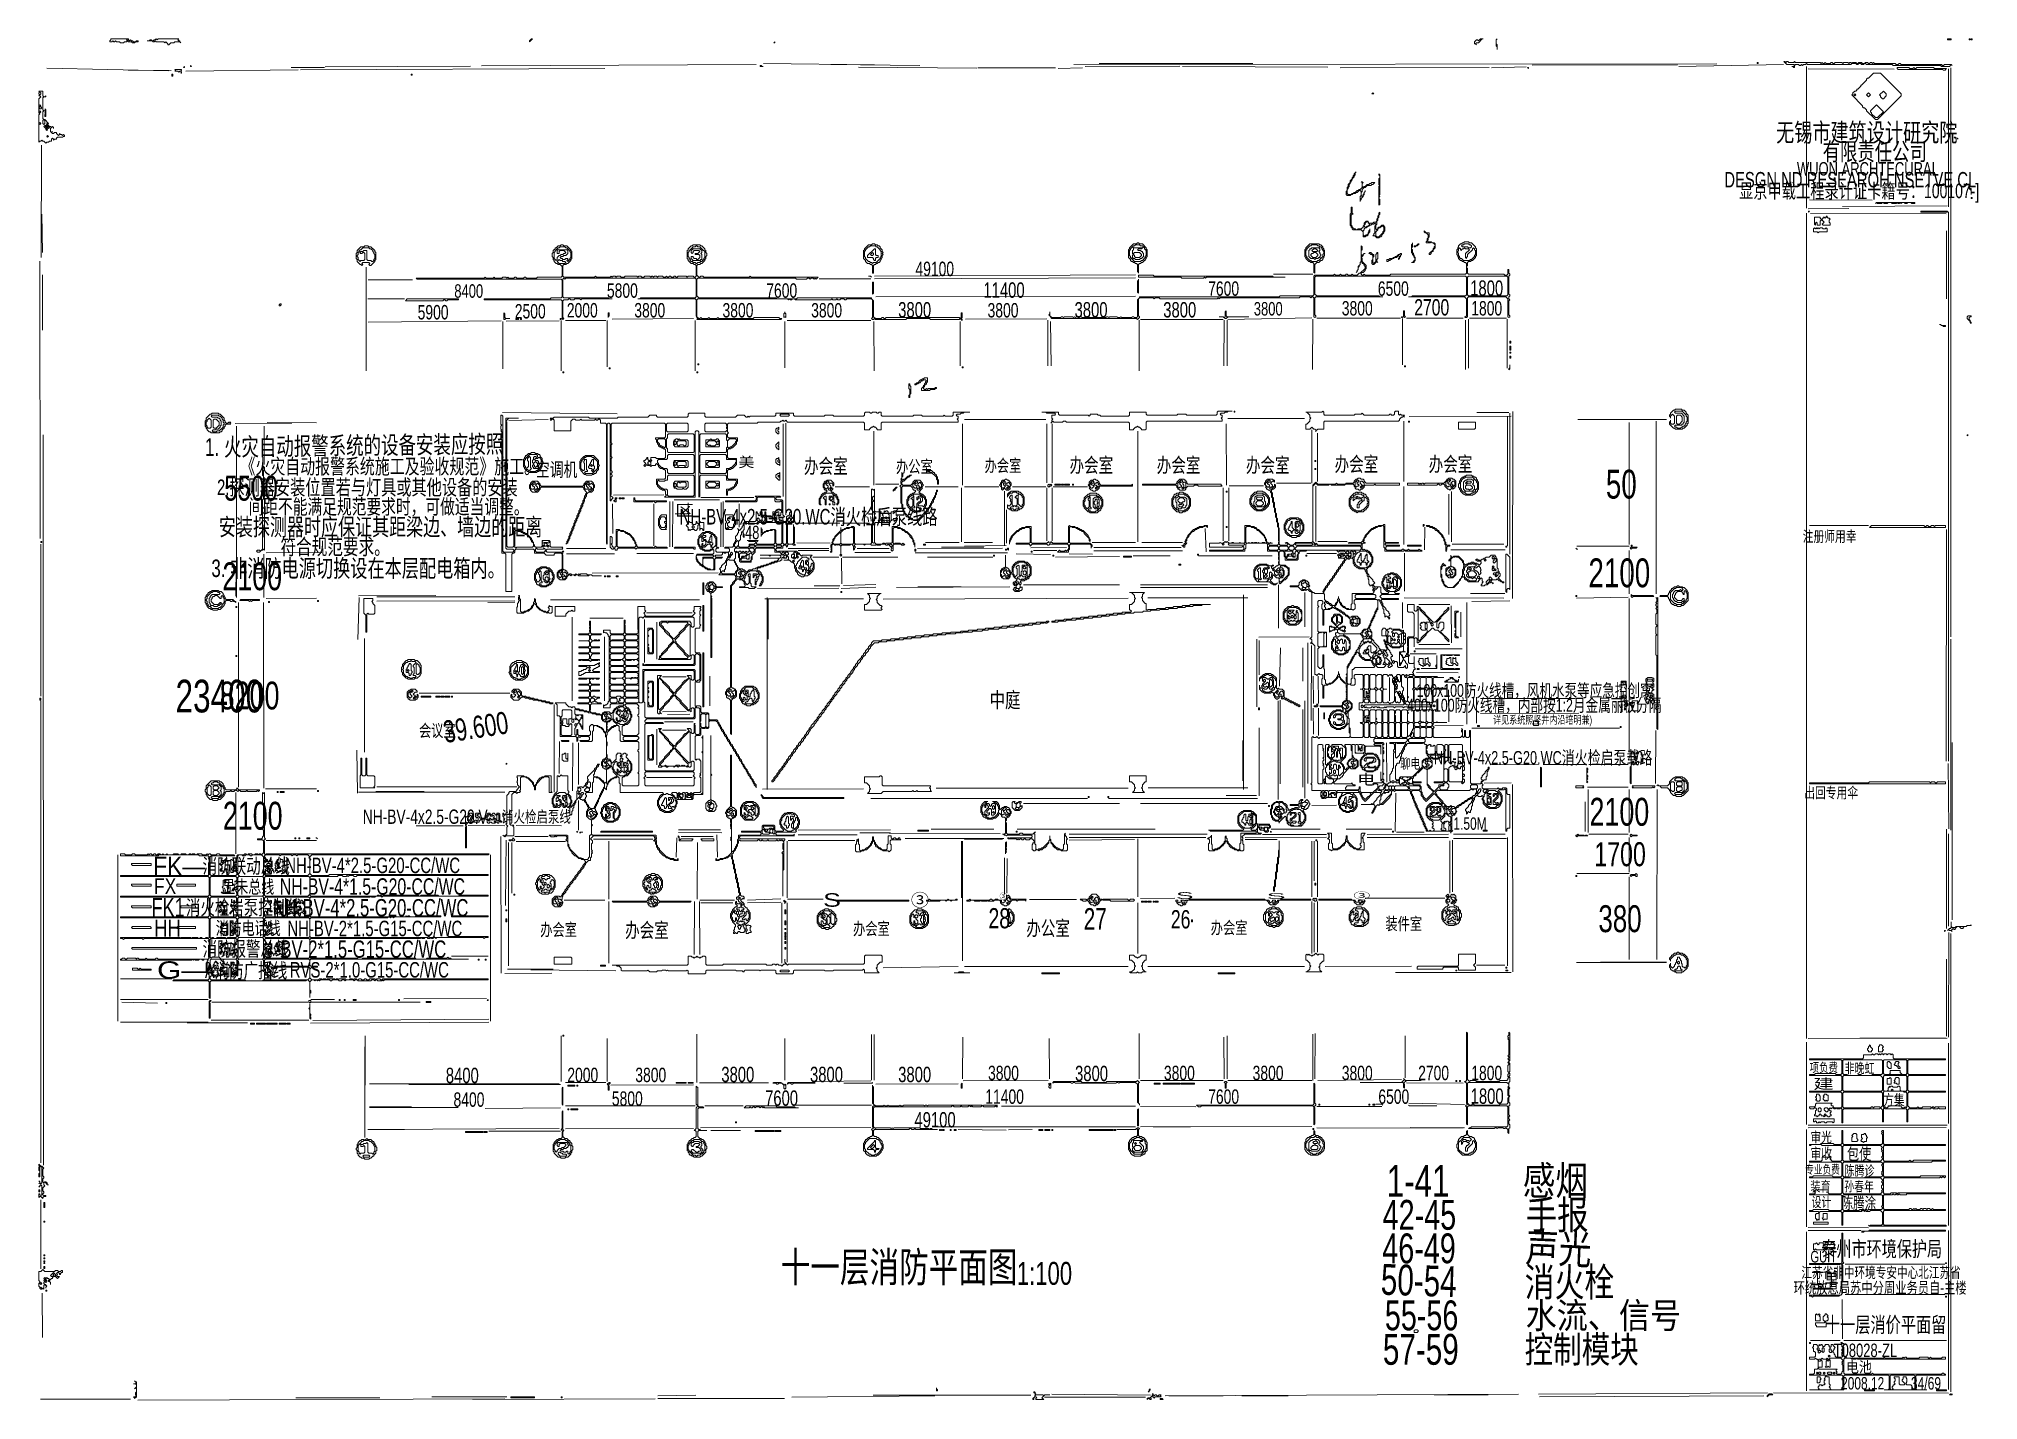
# Model space of a CAD drawing. Extents: x 10 to 1978, y 10 to 1392.
import ezdxf

# ---------------------------------------------------------------- set-up
doc = ezdxf.new("R2010")
doc.units = 0
for name, color, linetype, lineweight in [('OCR_TEXT', 6, 'Continuous', 0), ('TEXT_FALLBACK_OUTLINE', 2, 'Continuous', 0), ('TRACE_CURVE', 6, 'Continuous', 0), ('TRACE_STRAIGHT', 5, 'Continuous', 0), ('TRACE_TEXT_SYMBOL', 6, 'Continuous', 0)]:
    doc.layers.add(name, color=color, linetype=linetype, lineweight=lineweight)
doc.styles.add('wqy-unicode', font='wqy-unicode.lff')

msp = doc.modelspace()

# ---------------------------------------------------------------- texts
at = {"layer": 'OCR_TEXT', "color": 6, "style": 'wqy-unicode'}
for s, height, width, p in [('无锡市建筑设计研究院', 18.73, 0.72, (1773.2, 1287.6)), ('有限责任公司', 17.95, 0.72, (1820.4, 1268.6)), ('WUON ARCHTECURAL', 13.666, 0.72, (1794.3, 1253.2)), ('DESGN ND RESEAROH NSETVE CL', 15.618, 0.72, (1720.6, 1241.2)), ('显京甲载工程录计证卡籍号：100107-]', 14.706, 0.72, (1735.6, 1230.3)), ('49100', 14.64, 0.72, (899.7, 1151.2)), ('8400', 13.67, 0.72, (431.7, 1129.2)), ('5800', 14.64, 0.72, (586.6, 1129.2)), ('7600', 14.64, 0.72, (748.3, 1129.2)), ('11400', 15.62, 0.72, (968.7, 1129.2)), ('7600', 14.64, 0.72, (1196.8, 1131.2)), ('6500', 14.64, 0.72, (1369, 1131.2)), ('1800', 15.62, 0.72, (1462.7, 1131.2)), ('5900', 14.64, 0.72, (394.5, 1107.2)), ('2500', 14.64, 0.72, (493.1, 1108.2)), ('2000', 14.64, 0.72, (545.9, 1109.2)), ('3800', 14.64, 0.72, (614.4, 1109.2)), ('3800', 14.64, 0.72, (703.9, 1109.2)), ('3800', 14.64, 0.72, (793.9, 1109.2)), ('3800', 15.62, 0.72, (882.2, 1109.2)), ('3800', 14.64, 0.72, (972.9, 1109.2)), ('3800', 15.62, 0.72, (1061.2, 1109.2)), ('3800', 15.62, 0.72, (1151.2, 1109.2)), ('3800', 13.67, 0.72, (1243.1, 1111.2)), ('3800', 14.64, 0.72, (1332.4, 1111.2)), ('2700', 16.59, 0.72, (1405.9, 1111.2)), ('1800', 14.64, 0.72, (1463.8, 1111.2)), ('《火灾自动报警系统施工及验收规范》施工。', 15.424, 0.72, (214.7, 950.4)), ('美', 10.3, 1.164121, (720, 957.3)), ('办会室', 15.03, 0.72, (786.6, 950.9)), ('办公室', 12.65, 0.72, (880, 951.6)), ('办会室', 12.65, 0.72, (969.9, 952.6)), ('办会室', 15.03, 0.72, (1056.1, 951.9)), ('办会室', 15.03, 0.72, (1144.6, 951.9)), ('办会室', 15.03, 0.72, (1235.1, 951.9)), ('办会室', 15.03, 0.72, (1325.1, 952.9)), ('办会室', 15.03, 0.72, (1420.6, 952.9)), ('2.探测器安装位置若与灯具或其他设备的安装', 15.679, 0.72, (190.9, 929.1)), ('5500', 25.38, 0.72, (198.2, 923.3)), ('空调机', 14.24, 0.72, (514.6, 947.8)), ('50', 29.28, 0.72, (1600.4, 925.4)), ('间距不能满足规范要求时，可做适当调整。', 15.228, 0.72, (222.9, 909.6)), ('安装探测器时应保证其距梁边、墙边的距离', 17.587, 0.72, (192.8, 887.9)), ('区', 11.2, 1.236686, (656, 907.9)), ('NH-BV-4x2.5-G20.WC消火检后泵线路', 15.817, 0.72, (660.3, 899.1)), ('符合规范要求。', 16.13, 0.72, (255.3, 868.5)), ('48', 13.67, 0.72, (726.7, 884.2)), ('注册师用幸', 11.12, 0.72, (1800.2, 881.5)), ('3. 非消防电源切换设在本层配电箱内。', 17.738, 0.72, (185.2, 845.8)), ('2100', 28.31, 0.72, (196.3, 832.4)), ('2100', 29.28, 0.72, (1582.7, 835.4)), ('23400', 33.19, 0.72, (148.8, 708.4)), ('8200', 28.31, 0.72, (193.6, 711.4)), ('中庭', 15.75, 0.727876, (975, 713.2)), ('100x100防火线槽，风机水泵等应急控创窝', 12.999, 0.72, (1408.3, 724.2)), ('400x100防火线槽，内部按1:2月金属丽板分隔', 13.055, 0.72, (1398.7, 709.2)), ('会议室', 12.6, 0.72, (395.9, 683.7)), ('详见系统照坚井内沿培明兼)', 8.088, 0.72, (1486, 696.8)), ('NH-BV-4x2.5-G20.WC消火检启泵载路', 13.386, 0.72, (1426, 655.8)), ('聊电', 10.37, 0.72, (1391.7, 651.3)), ('电', 10.6, 1.275671, (1348, 635.1)), ('出回专用伞', 11.12, 0.72, (1801.8, 621.4)), ('2100', 28.31, 0.72, (196.8, 589.4)), ('消火检启泵线', 11.86, 0.72, (480.1, 596.6)), ('2100', 28.31, 0.72, (1583.8, 593.4)), ('NH-BV-4x2.5-G20.V', 14.532, 0.72, (338.8, 595.3)), ('1.50M', 12.59, 0.72, (1445.7, 589.3)), ('1700', 24.4, 0.72, (1588.7, 552.3)), ('FK—', 19.08, 0.911998, (126, 543)), ('消防联动总线', 15.03, 0.72, (176.2, 545)), ('NH-BV-4*2.5-G20-CC/WC', 15.725, 0.72, (260.1, 545.3)), ('FX', 16.07, 0.819694, (127, 524)), ('显未总线', 13.44, 0.72, (196.2, 524.8)), ('NH-BV-4*1.5-G20-CC/WC', 16.65, 0.72, (254.6, 523.4)), ('FK1', 19.08, 0.72, (124.4, 501)), ('消火栓岩泵控制线', 14.96, 0.72, (159.3, 503)), ('NH-BV-4*2.5-G20-CC/WC', 17.575, 0.72, (247.6, 501.4)), ('S', 13.7, 1.474507, (806, 511.2)), ('③', 12.8, 1.066023, (895, 511.6)), ('③', 5.48, 0.994955, (985, 519.2)), ('S', 6.84, 2.949015, (1164, 519.1)), ('S', 5.86, 3.705172, (1256, 519.1)), ('③', 6.39, 1.989909, (1344, 519.3)), ('380', 27.33, 0.72, (1592.8, 485.4)), ('HH', 17.08, 0.821298, (127, 481)), ('消防电话线', 13.44, 0.72, (189.5, 482.8)), ('NH-BV-2*1.5-G15-CC/WC', 15.725, 0.72, (262.3, 481.3)), ('办会室', 12.65, 0.72, (518.9, 481.6)), ('办会室', 15.03, 0.72, (605.1, 479.9)), ('办会室', 12.65, 0.72, (836.4, 482.6)), ('28', 20.5, 0.72, (973.8, 489.3)), ('办公室', 15.03, 0.72, (1012.2, 481.9)), ('27', 21.78, 0.72, (1070.5, 488)), ('26', 18.57, 0.72, (1158.9, 489.2)), ('办会室', 12.65, 0.72, (1199.4, 483.6)), ('装件室', 12.6, 0.72, (1376.7, 487.7)), ('消防报警总线', 14.96, 0.72, (176.2, 461)), ('BV-2*1.5-G15-CC/WC', 17.575, 0.72, (255.2, 459.4)), ('G—', 17.59, 1.356225, (130, 438.2)), ('A消防广播线', 15.03, 0.72, (178.7, 439)), ('RVS-2*1.0-G15-CC/WC', 15.725, 0.72, (264.7, 439.3)), ('8400', 15.62, 0.72, (423.1, 332.2)), ('2000', 14.64, 0.72, (546.4, 333.2)), ('3800', 14.64, 0.72, (615.4, 333.2)), ('3800', 15.62, 0.72, (702.7, 333.2)), ('3800', 15.62, 0.72, (792.7, 333.2)), ('3800', 15.62, 0.72, (882.2, 333.2)), ('3800', 14.64, 0.72, (973.4, 335.2)), ('3800', 15.62, 0.72, (1061.7, 334.2)), ('3800', 14.64, 0.72, (1151.9, 335.2)), ('3800', 14.64, 0.72, (1241.9, 335.2)), ('3800', 14.64, 0.72, (1332.4, 335.2)), ('2700', 14.64, 0.72, (1409.9, 335.2)), ('1800', 14.64, 0.72, (1463.8, 335.2)), ('项负费', 9.49, 0.72, (1807.2, 343.3)), ('建', 10.4, 1.455089, (1811, 326.3)), ('非晚虹', 10.28, 0.72, (1842.7, 342.3)), ('8400', 14.64, 0.72, (430.9, 308.2)), ('5800', 14.64, 0.72, (591.6, 309.2)), ('7600', 15.62, 0.72, (747.1, 309.2)), ('11400', 14.64, 0.72, (970.6, 311.2)), ('7600', 14.64, 0.72, (1196.8, 311.2)), ('6500', 14.64, 0.72, (1369.5, 311.2)), ('1800', 15.62, 0.72, (1463.2, 311.2)), ('方集', 11.07, 0.72, (1881.8, 309.5)), ('49100', 15.62, 0.72, (898.7, 287.2)), ('审光', 10.28, 0.774365, (1808, 272.3)), ('审收', 11.02, 0.73522, (1808, 255.4)), ('包使', 11.86, 0.767224, (1845, 254.5)), ('1-41', 31.96, 0.744076, (1378, 217)), ('感烟', 29.26, 0.831589, (1516, 218.7)), ('专业负费', 8.7, 0.72, (1802.8, 240.2)), ('陈腾诊', 10.28, 0.72, (1842.7, 238.3)), ('手报', 29.13, 0.803477, (1519, 184)), ('装育', 10.24, 0.735318, (1808, 222.3)), ('设计', 10.28, 0.72, (1809.1, 206.4)), ('陈腾涂', 11.86, 0.72, (1839.7, 204.6)), ('孙春年', 10.19, 0.72, (1842.4, 222.3)), ('42-45', 30.29, 0.72, (1373.9, 183.4)), ('46-49', 30.29, 0.72, (1373.5, 149.4)), ('十一层消防平面图', 30.57, 0.72, (763, 130.3)), ('GUIT', 11.73, 0.72, (1808, 150.2)), ('泰州市环境保护局', 15.61, 0.72, (1819, 156.2)), ('1:100', 23.28, 0.72, (1002.6, 127.5)), ('消火栓', 29.26, 0.759426, (1518, 115.7)), ('江苏省非中环境专安中心北江苏省', 10.976, 0.72, (1798.8, 134.5)), ('工单', 14.11, 0.742197, (1808, 126.9)), ('环统放息局苏中分周业务员自-主楼', 11.658, 0.72, (1791, 118.7)), ('55-56', 30.29, 0.72, (1376.1, 81.4)), ('水流、信号', 26.22, 0.881975, (1519, 83.3)), ('控制模块', 27.13, 0.781773, (1518, 48.4)), ('十一层消价平面留', 15.68, 0.72, (1822.7, 79.2)), ('57-59', 31.27, 0.72, (1374.1, 46.4)), ('T08028-ZL', 13.67, 0.72, (1831.6, 54.2)), ('电池', 11.17, 0.866015, (1844, 38.4)), ('2008.12', 12.59, 0.72, (1839.1, 21.3)), ('34/69', 12.7, 0.72, (1910, 21.2))]:
    msp.add_text(s, height=height, dxfattribs=dict(at, width=width)).set_placement(p)
for s, height, rotation, width, p in [('1. 火灾自动报警系统的设备安装应按照', 18.04, 0.6313, 0.72, (178.7, 968.6)), ('39.600', 22.47, 8.7462, 0.72, (422.5, 677.3)), ('声光', 29.96, -2.4896, 0.819651, (1518.4, 151.1)), ('50-54', 31.25, -1.9749, 0.72, (1371.6, 117.6))]:
    msp.add_text(s, height=height, rotation=rotation, dxfattribs=dict(at, width=width)).set_placement(p)

# ---------------------------------------------------------------- linework, layer by layer
at = {"layer": 'TEXT_FALLBACK_OUTLINE', "color": 2}
for points in [[(492, 732), (490, 730), (490, 729), (491, 729), (492, 728), (492, 727), (493, 727), (494, 726), (492, 724), (491, 724), (490, 725), (490, 727), (489, 726), (489, 724), (492, 721), (497, 721), (500, 724), (502, 724), (502, 725), (501, 725), (500, 726), (500, 729), (497, 732)], [(491, 729), (492, 730), (493, 729), (492, 728)], [(492, 730), (493, 731), (494, 731), (495, 730), (494, 729), (493, 729)], [(497, 730), (499, 728), (499, 726), (498, 725), (495, 728)], [(496, 724), (497, 725), (498, 724), (497, 723)], [(1079, 524), (1076, 521), (1076, 520), (1075, 519), (1074, 519), (1074, 518), (1076, 516), (1076, 515), (1078, 513), (1080, 513), (1081, 512), (1082, 512), (1083, 513), (1084, 513), (1086, 515), (1086, 516), (1088, 518), (1089, 518), (1089, 519), (1087, 519), (1086, 520), (1086, 521), (1083, 524)], [(1076, 519), (1077, 520), (1079, 518), (1080, 518), (1081, 517), (1080, 516), (1079, 516), (1078, 515), (1077, 516), (1077, 517), (1076, 518)], [(1077, 520), (1078, 521), (1079, 520), (1078, 519)], [(1078, 521), (1079, 522), (1080, 521), (1079, 520)], [(1083, 521), (1084, 521), (1085, 520), (1085, 519), (1086, 518), (1085, 517), (1085, 516), (1084, 515), (1083, 516), (1083, 518), (1082, 518), (1081, 519)], [(1081, 515), (1082, 516), (1083, 516), (1084, 515), (1083, 514), (1082, 514)], [(1889, 345), (1889, 342), (1888, 341), (1884, 341), (1901, 341), (1899, 343), (1899, 345)], [(1887, 354), (1886, 353), (1886, 349), (1888, 347), (1890, 347), (1890, 352), (1888, 354)], [(1895, 354), (1894, 353), (1894, 352), (1893, 351), (1894, 350), (1895, 350), (1897, 348), (1897, 347), (1899, 347), (1899, 348), (1897, 350), (1897, 352), (1898, 353), (1897, 354)]]:
    msp.add_lwpolyline(points, close=True, dxfattribs=at)
at = {"layer": 'TRACE_CURVE', "color": 6}
for points in [[(540, 1183), (539, 1182), (537, 1182), (535, 1180), (534, 1180), (534, 1179), (532, 1177), (532, 1175), (531, 1174), (531, 1171), (532, 1170), (532, 1168), (533, 1167), (533, 1166), (535, 1164), (536, 1164), (537, 1163), (539, 1163), (541, 1161), (541, 1151), (540, 1150), (516, 1150), (515, 1149), (505, 1149), (504, 1150), (503, 1150), (502, 1149), (495, 1149), (494, 1150), (493, 1150), (492, 1149), (487, 1149), (486, 1150), (485, 1149), (484, 1150), (481, 1150), (480, 1149), (473, 1149), (472, 1150), (471, 1149), (464, 1149), (463, 1150), (462, 1149), (393, 1149), (394, 1148), (540, 1148), (541, 1147), (541, 1130), (540, 1129), (530, 1129), (529, 1128), (462, 1128), (462, 1127), (540, 1127), (541, 1126), (541, 1108), (542, 1107), (543, 1108), (542, 1109), (542, 1126), (543, 1127), (547, 1127), (548, 1128), (549, 1128)], [(635, 1151), (634, 1150), (633, 1151), (632, 1151), (631, 1150), (630, 1151), (625, 1151), (624, 1150), (622, 1150), (621, 1151), (619, 1151), (618, 1150), (617, 1151), (605, 1151), (604, 1150), (601, 1150), (600, 1151), (597, 1151), (596, 1150), (595, 1151), (593, 1151), (592, 1150), (591, 1151), (590, 1150), (576, 1150), (575, 1151), (574, 1150), (543, 1150), (542, 1151), (542, 1162), (543, 1163), (545, 1163), (546, 1164), (547, 1164), (550, 1167), (550, 1168), (551, 1169), (551, 1176), (550, 1177), (550, 1178), (546, 1182), (543, 1182), (542, 1183), (540, 1183)], [(685, 1150), (684, 1151), (682, 1151), (681, 1150), (680, 1150), (678, 1152), (678, 1162), (679, 1163), (681, 1163), (682, 1164), (683, 1164), (686, 1167), (686, 1168), (687, 1169), (687, 1171), (688, 1172), (688, 1174), (687, 1175), (687, 1177), (686, 1178), (686, 1179), (683, 1182), (682, 1182), (681, 1183), (674, 1183), (673, 1182), (672, 1182), (669, 1179), (669, 1178), (668, 1177), (668, 1169), (669, 1168), (669, 1167), (672, 1164), (674, 1164), (675, 1163), (676, 1163), (677, 1162), (677, 1151), (676, 1150), (675, 1150), (674, 1151), (669, 1151), (668, 1150), (667, 1151), (659, 1151), (658, 1150), (657, 1150), (656, 1151), (655, 1151), (654, 1150), (652, 1150), (651, 1151), (650, 1151), (649, 1150), (648, 1150), (647, 1151), (646, 1150), (644, 1150), (643, 1151), (639, 1151), (638, 1150), (637, 1151), (635, 1151)], [(1457, 1186), (1456, 1185), (1455, 1185), (1454, 1184), (1453, 1184), (1451, 1182), (1451, 1181), (1450, 1180), (1450, 1179), (1449, 1178), (1449, 1173), (1450, 1172), (1450, 1171), (1451, 1170), (1451, 1169), (1453, 1167), (1454, 1167), (1455, 1166), (1456, 1166), (1457, 1165), (1458, 1165), (1459, 1164), (1459, 1154), (1458, 1153), (1382, 1153), (1381, 1152), (1356, 1152), (1355, 1153), (1354, 1152), (1353, 1152), (1352, 1153), (1352, 1154), (1353, 1155), (1354, 1155), (1356, 1157), (1356, 1158), (1357, 1159), (1357, 1162), (1353, 1166), (1353, 1169), (1352, 1170), (1354, 1172), (1354, 1173), (1355, 1174), (1356, 1174), (1355, 1174), (1353, 1172), (1352, 1173), (1352, 1177), (1353, 1178), (1353, 1181), (1352, 1182), (1352, 1166), (1351, 1165), (1351, 1163), (1349, 1161), (1349, 1158), (1348, 1157), (1348, 1156), (1347, 1155), (1348, 1156), (1348, 1157), (1349, 1158), (1349, 1160)], [(1457, 1110), (1458, 1109), (1459, 1109), (1460, 1110), (1460, 1129), (1461, 1130), (1499, 1130), (1501, 1128), (1501, 1110), (1502, 1109), (1503, 1110), (1503, 1111), (1502, 1112), (1502, 1126), (1503, 1127), (1502, 1128), (1502, 1130), (1503, 1131), (1503, 1132), (1502, 1133), (1502, 1151), (1503, 1152), (1503, 1153), (1502, 1154), (1502, 1158), (1501, 1158), (1501, 1153), (1500, 1152), (1498, 1152), (1497, 1153), (1461, 1153), (1460, 1154), (1460, 1159), (1459, 1160), (1459, 1161), (1460, 1162), (1460, 1165), (1461, 1166), (1463, 1166), (1464, 1167), (1465, 1167), (1468, 1170), (1468, 1171), (1469, 1172), (1469, 1179), (1468, 1180), (1468, 1181), (1464, 1185), (1462, 1185), (1461, 1186), (1457, 1186)], [(1349, 1160), (1350, 1161), (1350, 1162), (1351, 1163), (1351, 1165), (1352, 1166), (1353, 1165), (1353, 1164), (1354, 1164), (1355, 1163), (1355, 1162), (1356, 1161), (1356, 1159), (1351, 1154), (1350, 1154), (1348, 1152), (1344, 1152), (1343, 1153), (1342, 1152), (1339, 1152), (1338, 1153), (1337, 1153), (1336, 1152), (1332, 1152), (1331, 1153), (1330, 1152), (1326, 1152), (1325, 1153), (1324, 1152), (1305, 1152), (1304, 1151), (1304, 1132), (1303, 1131), (1270, 1131), (1269, 1130), (1127, 1130), (1127, 1129), (1125, 1127), (1125, 1110), (1124, 1109), (1122, 1109), (1121, 1110), (1120, 1110), (1119, 1109), (1109, 1109), (1108, 1110), (1107, 1109), (1105, 1109), (1104, 1110), (1097, 1110), (1096, 1109), (1095, 1110), (1094, 1110), (1093, 1109), (1069, 1109), (1068, 1110), (1067, 1110), (1066, 1109), (1065, 1109), (1064, 1110), (1063, 1110), (1062, 1109), (1061, 1110), (1060, 1109)], [(549, 1128), (550, 1127), (553, 1127), (554, 1128), (559, 1128), (560, 1127), (561, 1128), (592, 1128), (589, 1128), (588, 1129), (543, 1129), (542, 1130), (542, 1148), (543, 1149), (544, 1148), (545, 1149), (676, 1149), (677, 1148), (677, 1130), (676, 1129), (621, 1129), (620, 1128), (618, 1128), (676, 1128), (677, 1127), (677, 1111), (678, 1110), (678, 1109), (679, 1108), (678, 1107), (763, 1107), (764, 1108), (762, 1108), (761, 1109), (736, 1109), (735, 1108), (700, 1108), (699, 1109), (698, 1108), (691, 1108), (690, 1109), (689, 1108), (683, 1108), (682, 1109), (681, 1108), (680, 1108), (678, 1110), (678, 1127), (679, 1128), (770, 1128), (771, 1127), (772, 1128), (773, 1127), (774, 1127), (775, 1128), (777, 1128), (778, 1127), (814, 1127), (815, 1128), (816, 1127), (819, 1127), (820, 1128), (821, 1127), (823, 1127)], [(823, 1127), (824, 1128), (827, 1128), (828, 1127), (829, 1127), (830, 1128), (855, 1128), (856, 1127), (856, 1109), (855, 1108), (856, 1107), (857, 1107), (858, 1108), (859, 1107), (890, 1107), (891, 1108), (914, 1108), (915, 1107), (944, 1107), (945, 1108), (947, 1106), (947, 1107), (946, 1108), (947, 1109), (947, 1114), (946, 1114), (946, 1109), (945, 1108), (944, 1109), (870, 1109), (869, 1108), (868, 1108), (867, 1109), (866, 1109), (865, 1108), (859, 1108), (857, 1110), (857, 1126), (855, 1128), (855, 1129), (780, 1129), (779, 1128), (759, 1128), (758, 1129), (680, 1129), (678, 1131), (678, 1148), (679, 1149), (778, 1149), (779, 1148), (789, 1148), (790, 1149), (792, 1149), (793, 1148), (794, 1149), (796, 1149), (797, 1148), (798, 1149), (799, 1148), (801, 1150), (733, 1150), (732, 1151), (731, 1150), (685, 1150)], [(1060, 1109), (1059, 1110), (1051, 1110), (1050, 1109), (1049, 1110), (1048, 1110), (1047, 1109), (1038, 1109), (1036, 1111), (1036, 1115), (1036, 1113), (1035, 1112), (1037, 1110), (1037, 1109), (1038, 1108), (1124, 1108), (1125, 1107), (1127, 1109), (1127, 1110), (1126, 1111), (1126, 1128), (1127, 1129), (1141, 1129), (1142, 1128), (1143, 1129), (1147, 1129), (1148, 1128), (1206, 1128), (1207, 1129), (1208, 1128), (1209, 1129), (1289, 1129), (1290, 1130), (1300, 1130), (1301, 1129), (1302, 1130), (1303, 1130), (1304, 1129), (1304, 1110), (1305, 1109), (1306, 1110), (1306, 1111), (1305, 1112), (1305, 1129), (1306, 1130), (1374, 1130), (1371, 1130), (1370, 1131), (1307, 1131), (1305, 1133), (1305, 1150), (1306, 1151), (1458, 1151), (1459, 1150), (1459, 1132), (1458, 1131), (1404, 1131), (1403, 1130), (1400, 1130), (1457, 1130), (1459, 1128), (1459, 1111), (1458, 1110), (1457, 1110)], [(479, 1010), (479, 1001), (480, 1000), (479, 999), (479, 996), (480, 995), (479, 994), (480, 993), (480, 987), (479, 986), (480, 985), (480, 870), (483, 870), (484, 869), (484, 831), (490, 831), (490, 869), (491, 870), (492, 870), (493, 871), (493, 873), (494, 874), (512, 874), (513, 873), (513, 870), (523, 870), (525, 868), (533, 868), (533, 869), (534, 870), (540, 870), (541, 869), (541, 854), (540, 853), (539, 853), (538, 852), (537, 852), (537, 851), (536, 850), (536, 846), (537, 845), (537, 844), (538, 844), (539, 843), (544, 843), (546, 845), (546, 846), (548, 848), (549, 848), (550, 847), (551, 848), (553, 848), (554, 847), (555, 848), (557, 848), (558, 847), (568, 847), (569, 848), (571, 848), (572, 847), (581, 847), (572, 847), (571, 848), (567, 848)], [(486, 876), (485, 877), (485, 1003), (484, 1004), (487, 1007), (497, 1007), (484, 1007), (484, 875), (485, 874), (491, 874), (492, 873), (492, 872), (491, 871), (482, 871), (481, 872), (481, 1009), (480, 1010), (479, 1010)], [(849, 1013), (848, 1012), (848, 1010), (847, 1009), (817, 1009), (816, 1010), (808, 1010), (807, 1009), (777, 1009), (776, 1010), (776, 1012), (758, 1012), (758, 1010), (757, 1009), (732, 1009), (731, 1008), (730, 1009), (729, 1008), (728, 1008), (726, 1010), (719, 1010), (717, 1008), (687, 1008), (686, 1009), (686, 1012), (670, 1012), (669, 1011), (669, 1009), (668, 1008), (638, 1008), (637, 1009), (637, 1010), (630, 1010), (628, 1008), (598, 1008), (597, 1007), (569, 1007), (568, 1008), (533, 1008), (532, 1007), (529, 1007), (530, 1006), (529, 1005), (530, 1005), (531, 1006), (532, 1006), (533, 1005), (533, 994), (550, 994), (550, 1004), (552, 1006), (554, 1006), (555, 1005), (559, 1005), (560, 1006), (561, 1005), (574, 1005), (575, 1006), (576, 1005), (577, 1005), (578, 1006), (579, 1006), (580, 1005), (580, 1002)], [(712, 934), (713, 935), (714, 935), (718, 939), (718, 940), (719, 941), (719, 945), (710, 945), (709, 946), (709, 954), (710, 955), (712, 955), (713, 956), (714, 956), (718, 960), (718, 966), (710, 966), (709, 967), (709, 975), (710, 976), (712, 976), (713, 977), (714, 977), (718, 981), (718, 983), (719, 984), (719, 987), (710, 987), (709, 988), (709, 991), (710, 992), (709, 993), (709, 1001), (710, 1002), (739, 1002), (740, 1003), (762, 1003), (763, 1004), (764, 1004), (765, 1005), (766, 1004), (767, 1004), (768, 1005), (770, 1003), (847, 1003), (848, 1002), (848, 995), (853, 995), (853, 996), (855, 998), (856, 998), (857, 999), (858, 998), (859, 998), (861, 996), (861, 995), (865, 995), (865, 1002), (866, 1003), (943, 1003), (943, 1005), (942, 1006), (943, 1007), (943, 1009)], [(943, 1009), (942, 1009), (941, 1010), (942, 1011), (945, 1011), (946, 1012), (948, 1012), (949, 1013), (955, 1013), (938, 1013), (938, 1010), (937, 1009), (930, 1009), (929, 1010), (928, 1009), (907, 1009), (906, 1010), (898, 1010), (897, 1009), (866, 1009), (865, 1010), (865, 1013), (863, 1013), (862, 1012), (861, 1012), (860, 1013), (856, 1013), (855, 1012), (854, 1012), (853, 1013), (849, 1013)], [(580, 1002), (585, 1002), (586, 1001), (586, 880), (587, 879), (587, 1001), (588, 1002), (589, 1002), (590, 1001), (590, 923), (591, 923), (591, 924), (593, 926), (590, 929), (591, 930), (591, 947), (592, 948), (592, 949), (591, 950), (591, 951), (592, 952), (592, 953), (591, 954), (591, 966), (592, 967), (591, 968), (591, 980), (592, 981), (591, 982), (591, 1001), (592, 1002), (645, 1002), (646, 1001), (646, 988), (645, 987), (636, 987), (636, 986), (637, 985), (637, 983), (638, 982), (638, 981), (639, 980), (639, 979), (640, 978), (641, 978), (642, 977), (643, 977), (644, 976), (645, 976), (646, 975), (646, 967), (645, 966), (637, 966), (636, 967), (631, 967), (631, 965), (630, 964), (629, 964), (628, 965), (628, 967), (627, 967), (627, 966), (625, 964), (624, 964)], [(624, 964), (624, 963), (626, 961), (624, 959), (625, 958), (627, 960), (628, 959), (630, 959), (631, 958), (632, 959), (636, 959), (636, 960), (637, 961), (639, 959), (639, 958), (641, 956), (643, 956), (644, 955), (645, 955), (646, 954), (646, 946), (645, 945), (637, 945), (637, 940), (638, 939), (638, 938), (641, 935), (642, 935), (643, 934), (645, 934), (646, 933), (646, 930), (647, 929), (645, 927), (676, 927), (676, 993), (677, 994), (679, 994), (680, 993), (680, 927), (681, 928), (681, 948), (682, 949), (707, 949), (708, 948), (708, 944), (717, 944), (718, 943), (718, 942), (717, 941), (717, 940), (716, 939), (716, 938), (715, 937), (714, 937), (713, 936), (712, 936), (711, 935), (708, 935), (708, 929), (709, 929), (709, 933), (710, 934), (712, 934)], [(1349, 946), (1348, 945), (1347, 945), (1345, 943), (1345, 942), (1344, 941), (1337, 941), (1336, 940), (1328, 940), (1327, 941), (1326, 940), (1308, 940), (1306, 942), (1303, 939), (1303, 882), (1302, 881), (1285, 881), (1285, 880), (1283, 878), (1280, 878), (1277, 881), (1276, 881), (1275, 880), (1277, 880), (1278, 879), (1277, 878), (1270, 878), (1269, 879), (1269, 895), (1268, 896), (1268, 900), (1267, 901), (1267, 905), (1266, 906), (1266, 910), (1265, 911), (1265, 915), (1264, 916), (1264, 921), (1263, 922), (1263, 926), (1262, 927), (1262, 931), (1261, 932), (1261, 934), (1262, 935), (1263, 935), (1265, 937), (1265, 939), (1264, 940), (1264, 938), (1263, 937), (1262, 938), (1262, 939), (1260, 941), (1262, 943), (1263, 943), (1264, 942), (1264, 944), (1263, 944), (1262, 945), (1257, 945), (1255, 943), (1255, 942)], [(1345, 938), (1346, 937), (1346, 936), (1347, 935), (1349, 935), (1350, 934), (1351, 934), (1352, 935), (1353, 935), (1355, 937), (1355, 938), (1356, 939), (1365, 939), (1366, 940), (1367, 939), (1391, 939), (1391, 941), (1357, 941), (1355, 943), (1355, 944), (1354, 945), (1352, 945), (1351, 946), (1349, 946)], [(511, 943), (509, 941), (509, 940), (508, 939), (508, 936), (509, 935), (509, 934), (511, 932), (516, 932), (519, 935), (519, 936), (520, 937), (562, 937), (563, 936), (563, 935), (566, 932), (566, 931), (565, 930), (565, 929), (564, 928), (564, 926), (563, 925), (563, 924), (562, 923), (562, 921), (561, 920), (561, 919), (560, 918), (560, 916), (559, 915), (559, 914), (558, 913), (558, 911), (557, 910), (557, 909), (556, 908), (556, 906), (555, 905), (555, 904), (554, 903), (554, 901), (553, 900), (553, 898), (552, 897), (552, 896), (551, 895), (551, 893), (550, 892), (550, 891), (549, 890), (549, 888), (548, 887), (548, 885), (547, 884), (547, 883), (546, 882), (546, 880), (545, 879), (546, 880), (547, 880), (547, 882), (548, 883), (548, 884), (549, 885)], [(549, 885), (549, 887), (550, 888), (550, 889), (551, 890), (551, 892), (552, 893), (552, 894), (553, 895), (553, 897), (554, 898), (554, 900), (555, 901), (555, 902), (556, 903), (556, 905), (557, 906), (557, 907), (558, 908), (558, 910), (559, 911), (559, 912), (560, 913), (560, 915), (561, 916), (561, 917), (562, 918), (562, 920), (563, 921), (563, 922), (564, 923), (564, 925), (565, 926), (565, 927), (566, 928), (566, 930), (568, 932), (571, 932), (573, 934), (573, 936), (574, 937), (574, 939), (573, 940), (573, 941), (571, 943), (566, 943), (563, 940), (563, 939), (562, 938), (520, 938), (519, 939), (519, 940), (516, 943), (511, 943)], [(737, 928), (739, 926), (738, 925), (738, 924), (737, 923), (707, 923), (707, 922), (720, 922), (721, 923), (722, 922), (738, 922), (739, 923), (739, 926), (740, 927), (756, 927), (757, 926), (757, 923), (758, 922), (762, 922), (763, 923), (764, 922), (764, 912), (763, 911), (763, 909), (762, 908), (761, 909), (761, 912), (760, 912), (759, 911), (758, 912), (755, 912), (755, 908), (754, 907), (753, 908), (749, 908), (748, 909), (748, 912), (747, 912), (747, 909), (746, 908), (745, 908), (744, 909), (744, 912), (742, 912), (742, 909), (741, 908), (740, 909), (740, 910), (739, 911), (739, 912), (738, 912), (738, 903), (737, 902), (727, 902), (725, 900), (725, 898), (724, 897), (724, 896), (721, 893), (719, 895), (720, 894), (720, 891), (719, 890), (719, 889)], [(774, 907), (774, 912), (773, 912), (772, 911), (772, 909), (771, 908), (770, 908), (769, 907), (769, 903), (768, 902), (766, 902), (765, 903), (765, 906), (766, 907), (767, 907), (765, 909), (765, 923), (764, 924), (759, 924), (758, 925), (758, 926), (759, 927), (763, 927), (762, 928), (737, 928)], [(855, 935), (855, 916), (856, 915), (856, 902), (857, 901), (856, 900), (856, 899), (855, 898), (855, 880), (854, 879), (839, 879), (838, 880), (838, 896), (837, 897), (835, 897), (834, 896), (830, 896), (829, 895), (828, 895), (827, 894), (826, 894), (825, 893), (824, 894), (824, 896), (824, 893), (818, 887), (818, 886), (816, 884), (816, 882), (815, 881), (816, 880), (814, 878), (814, 876), (815, 875), (814, 874), (815, 873), (813, 871), (815, 871), (815, 878), (816, 879), (817, 879), (818, 878), (819, 878), (820, 879), (821, 878), (822, 879), (824, 877), (824, 869), (823, 868), (824, 867), (825, 868), (824, 869), (824, 877), (825, 878), (833, 878), (834, 879), (835, 879), (837, 877), (837, 873), (838, 874), (838, 875), (839, 876), (838, 877), (838, 878)], [(856, 935), (855, 935)], [(886, 895), (885, 895), (884, 896), (882, 896), (881, 897), (876, 897), (876, 881), (875, 880), (870, 880), (869, 879), (868, 880), (867, 880), (866, 879), (860, 879), (858, 881), (858, 900), (859, 901), (874, 901), (874, 902), (876, 904), (877, 904), (878, 903), (878, 902), (879, 903), (880, 903), (880, 906), (881, 907), (881, 908), (880, 909), (880, 912), (879, 913), (878, 913), (877, 912), (875, 912), (875, 903), (874, 902), (873, 903), (873, 905), (872, 906), (873, 907), (873, 909), (872, 910), (872, 912), (871, 913), (870, 913), (869, 912), (868, 913), (868, 911), (866, 909), (867, 908), (867, 905), (866, 904), (865, 904), (863, 906), (864, 907), (864, 911), (865, 912), (864, 913), (863, 912), (859, 912), (858, 913), (858, 935), (857, 934), (856, 935)], [(1255, 942), (1254, 941), (1254, 940), (1256, 938), (1255, 937), (1256, 936), (1256, 935), (1257, 935), (1258, 934), (1259, 934), (1260, 933), (1260, 932), (1261, 931), (1261, 927), (1262, 926), (1262, 922), (1263, 921), (1263, 917), (1264, 916), (1264, 912), (1265, 911), (1265, 907), (1266, 906), (1266, 902), (1267, 901), (1267, 897), (1268, 896), (1268, 883), (1269, 882), (1268, 881), (1268, 879), (1267, 878), (1259, 878), (1258, 879), (1259, 880), (1262, 880), (1261, 880), (1260, 881), (1259, 880), (1258, 880), (1256, 882), (1256, 884), (1255, 885), (1255, 886), (1254, 887), (1254, 888), (1248, 894), (1247, 894), (1245, 896), (1244, 896), (1243, 897), (1240, 897), (1239, 898), (1234, 898), (1234, 881), (1233, 880), (1230, 880), (1229, 881), (1228, 880), (1223, 880), (1222, 881), (1221, 881), (1220, 880), (1218, 880)], [(1414, 872), (1413, 873), (1412, 873), (1411, 874), (1410, 873), (1401, 873), (1400, 874), (1399, 873), (1396, 873), (1395, 874), (1394, 874), (1393, 873), (1378, 873), (1377, 874), (1377, 876), (1378, 877), (1391, 877), (1391, 878), (1377, 878), (1376, 879), (1377, 880), (1390, 880), (1390, 881), (1377, 881), (1376, 882), (1376, 899), (1375, 899), (1374, 898), (1370, 898), (1369, 897), (1367, 897), (1366, 896), (1365, 896), (1364, 895), (1363, 895), (1356, 888), (1356, 887), (1355, 886), (1355, 885), (1354, 884), (1354, 883), (1352, 881), (1340, 881), (1339, 880), (1352, 880), (1353, 879), (1352, 878), (1308, 878), (1307, 879), (1307, 880), (1306, 879), (1303, 882), (1303, 938), (1306, 941), (1308, 939), (1319, 939), (1320, 940), (1321, 940), (1322, 939), (1335, 939), (1336, 940), (1344, 940), (1345, 939), (1345, 938)], [(775, 861), (777, 859), (777, 855), (778, 854), (778, 852), (780, 850), (780, 849), (782, 847), (783, 847), (784, 846), (786, 846), (787, 847), (790, 847), (791, 848), (792, 848), (796, 852), (796, 853), (797, 854), (797, 860), (796, 861), (796, 862), (794, 864), (794, 865), (793, 866), (795, 868), (785, 868), (784, 867), (782, 869), (782, 870), (781, 870), (779, 872), (761, 872), (760, 871), (758, 873), (758, 874), (759, 875), (765, 875), (765, 877), (766, 878), (768, 878), (769, 877), (769, 876), (770, 877), (770, 878), (771, 879), (775, 879), (776, 878), (778, 878), (776, 880), (777, 881), (777, 896), (776, 897), (776, 899), (776, 880), (775, 879), (771, 879), (770, 880), (770, 900), (771, 901), (776, 901), (776, 909), (776, 907), (775, 906), (774, 907)], [(567, 848), (566, 849), (560, 849), (559, 848), (558, 849), (557, 848), (556, 848), (555, 849), (554, 848), (551, 848), (550, 849), (549, 849), (548, 848), (547, 849), (547, 850), (546, 851), (546, 852), (545, 852), (544, 853), (543, 853), (542, 854), (542, 868), (541, 869), (542, 870), (542, 871), (543, 872), (542, 872), (541, 871), (526, 871), (525, 872), (525, 873), (526, 874), (542, 874), (541, 875), (542, 876), (530, 876), (529, 877), (529, 882), (528, 883), (521, 883), (521, 877), (520, 876), (514, 876), (513, 877), (513, 878), (512, 879), (512, 881), (511, 882), (511, 883), (510, 884), (510, 885), (505, 890), (504, 890), (503, 891), (502, 891), (501, 892), (500, 892), (499, 893), (494, 893), (493, 894), (492, 894), (492, 877), (491, 876), (486, 876)], [(719, 889), (717, 887), (717, 885), (718, 884), (717, 883), (717, 882), (716, 881), (716, 880), (715, 879), (715, 877), (714, 876), (707, 876), (706, 875), (710, 875), (711, 874), (711, 872), (710, 871), (698, 871), (697, 872), (697, 874), (698, 875), (700, 875), (699, 876), (698, 876), (697, 877), (698, 878), (698, 886), (696, 888), (696, 889), (695, 889), (693, 891), (692, 891), (691, 892), (687, 892), (686, 891), (684, 891), (680, 887), (680, 885), (679, 884), (679, 879), (680, 878), (680, 877), (681, 876), (681, 875), (682, 874), (683, 874), (684, 873), (685, 873), (686, 872), (691, 872), (692, 873), (693, 873), (694, 874), (695, 873), (695, 870), (694, 869), (678, 869), (678, 868), (677, 867), (677, 864), (678, 863), (678, 862), (681, 859), (681, 858)], [(726, 900), (727, 901), (728, 901), (729, 900), (740, 900), (741, 901), (763, 901), (764, 900), (764, 880), (763, 879), (759, 879), (758, 880), (758, 893), (757, 894), (753, 894), (752, 893), (749, 893), (748, 892), (747, 892), (745, 890), (744, 891), (744, 894), (743, 895), (743, 896), (743, 887), (743, 888), (746, 891), (747, 891), (748, 892), (750, 892), (751, 893), (754, 893), (755, 894), (756, 894), (757, 893), (757, 880), (756, 879), (739, 879), (738, 880), (738, 881), (740, 883), (729, 883), (730, 883), (731, 882), (737, 882), (738, 881), (736, 879), (731, 879), (731, 877), (730, 876), (721, 876), (720, 877), (720, 882), (722, 884), (722, 888), (723, 889), (723, 891), (724, 892), (725, 891), (725, 887), (726, 886), (726, 889), (725, 890), (725, 893)], [(725, 893), (726, 894), (726, 900)], [(838, 878), (839, 879), (847, 879), (848, 878), (849, 879), (854, 879), (855, 878), (859, 878), (860, 879), (861, 878), (864, 878), (865, 879), (869, 879), (870, 878), (871, 878), (872, 879), (876, 875), (875, 874), (875, 873), (876, 872), (877, 873), (877, 878), (878, 879), (885, 879), (886, 878), (888, 878), (889, 879), (888, 879), (887, 880), (886, 879), (885, 879), (884, 880), (879, 880), (878, 879), (877, 880), (877, 895), (878, 896), (881, 896), (882, 895), (885, 895), (887, 893), (888, 893), (890, 891), (891, 891), (894, 888), (894, 887), (897, 884), (897, 882), (898, 881), (898, 879), (899, 878), (899, 876), (899, 880), (898, 881), (898, 883), (897, 884), (897, 885), (896, 886), (896, 887), (891, 892), (890, 892), (888, 894), (887, 894), (886, 895)], [(1379, 831), (1380, 830), (1379, 829), (1373, 829), (1372, 830), (1372, 835), (1371, 836), (1366, 836), (1364, 838), (1366, 840), (1364, 842), (1364, 843), (1360, 847), (1360, 848), (1358, 850), (1358, 852), (1357, 853), (1360, 856), (1361, 856), (1362, 857), (1362, 858), (1363, 859), (1363, 860), (1364, 861), (1364, 866), (1363, 867), (1363, 868), (1362, 869), (1362, 870), (1360, 872), (1359, 872), (1358, 873), (1356, 873), (1355, 874), (1354, 873), (1353, 874), (1353, 879), (1354, 880), (1356, 880), (1356, 881), (1355, 881), (1354, 882), (1355, 883), (1355, 885), (1357, 887), (1357, 888), (1363, 894), (1364, 894), (1365, 895), (1366, 895), (1367, 896), (1368, 896), (1369, 897), (1372, 897), (1373, 898), (1374, 898), (1375, 897), (1375, 876), (1376, 875), (1376, 872), (1395, 872), (1396, 873), (1397, 872), (1414, 872)], [(681, 858), (682, 858), (684, 856), (685, 856), (687, 854), (688, 854), (689, 853), (696, 853), (696, 864), (697, 865), (703, 865), (704, 866), (697, 866), (696, 867), (697, 868), (703, 868), (704, 869), (704, 870), (705, 871), (706, 870), (707, 870), (708, 871), (709, 871), (710, 870), (710, 867), (709, 866), (709, 865), (708, 864), (708, 863), (707, 862), (707, 861), (703, 857), (703, 856), (701, 854), (702, 853), (702, 850), (700, 848), (716, 848), (717, 847), (717, 846), (718, 845), (717, 844), (717, 843), (714, 840), (714, 839), (712, 837), (712, 734), (711, 733), (710, 733), (708, 731), (708, 730), (707, 729), (707, 727), (708, 726), (708, 724), (709, 723), (710, 723), (712, 721), (712, 687), (713, 686), (713, 721), (715, 723), (716, 723), (718, 725)], [(737, 874), (738, 875), (756, 875), (757, 874), (757, 871), (762, 871), (764, 869), (763, 868), (742, 868), (751, 868), (752, 867), (753, 868), (762, 868), (763, 867), (763, 866), (762, 865), (742, 865), (760, 865), (761, 864), (759, 862), (757, 862), (756, 861), (754, 861), (753, 860), (752, 860), (751, 859), (749, 859), (748, 858), (746, 858), (745, 857), (743, 857), (742, 856), (740, 856), (739, 855), (738, 855), (737, 854), (735, 854), (734, 853), (731, 853), (729, 851), (728, 851), (726, 853), (725, 853), (724, 854), (721, 854), (719, 856), (719, 857), (718, 858), (718, 859), (717, 860), (717, 861), (716, 862), (716, 864), (717, 865), (717, 870), (718, 871), (719, 871), (720, 870), (720, 866), (721, 865), (721, 862), (722, 861), (733, 861), (733, 863)], [(733, 863), (734, 864), (734, 868), (737, 871), (737, 874)], [(737, 838), (738, 838), (738, 841), (739, 842), (739, 843), (740, 844), (740, 846), (741, 847), (741, 848), (742, 849), (743, 848), (743, 847), (744, 846), (744, 842), (743, 841), (743, 840), (742, 839), (742, 838), (741, 837), (743, 837), (743, 838), (744, 839), (744, 840), (745, 841), (745, 846), (744, 847), (744, 848), (743, 849), (743, 850), (741, 852), (740, 852), (739, 853), (739, 854), (740, 855), (742, 855), (743, 856), (745, 856), (746, 857), (748, 857), (749, 858), (750, 858), (751, 859), (753, 859), (754, 860), (756, 860), (757, 861), (759, 861), (760, 862), (762, 862), (763, 863), (764, 863), (764, 865), (765, 866), (766, 865), (769, 865), (769, 866), (770, 867), (771, 866), (771, 864), (770, 863), (766, 863), (772, 863), (774, 861), (775, 861)], [(1218, 880), (1216, 882), (1215, 881), (1214, 882), (1212, 880), (1210, 880), (1209, 881), (1208, 880), (1198, 880), (1198, 876), (1231, 876), (1232, 877), (1233, 876), (1233, 874), (1232, 873), (1198, 873), (1198, 872), (1234, 872), (1234, 874), (1235, 875), (1235, 879), (1236, 880), (1256, 880), (1257, 879), (1257, 872), (1267, 872), (1268, 871), (1268, 868), (1269, 867), (1268, 866), (1268, 864), (1269, 863), (1269, 862), (1268, 861), (1268, 860), (1269, 859), (1267, 857), (1266, 857), (1264, 855), (1263, 855), (1262, 854), (1261, 855), (1261, 856), (1262, 857), (1263, 857), (1263, 858), (1262, 858), (1261, 857), (1259, 857), (1258, 858), (1257, 858), (1256, 859), (1249, 859), (1248, 858), (1247, 858), (1244, 855), (1244, 854), (1243, 853), (1243, 846), (1244, 845), (1244, 844), (1247, 841), (1259, 841), (1261, 839)], [(1261, 839), (1262, 839), (1263, 838), (1265, 838), (1267, 840), (1266, 839), (1263, 839), (1260, 842), (1260, 843), (1262, 845), (1262, 847), (1263, 848), (1266, 845), (1268, 845), (1269, 844), (1269, 840), (1270, 839), (1274, 843), (1275, 843), (1277, 845), (1277, 846), (1279, 848), (1279, 855), (1278, 855), (1275, 858), (1270, 858), (1269, 859), (1269, 871), (1270, 872), (1273, 872), (1274, 871), (1274, 867), (1275, 866), (1275, 863), (1287, 863), (1288, 864), (1288, 869), (1289, 870), (1289, 871), (1290, 872), (1296, 872), (1297, 873), (1327, 873), (1329, 871), (1330, 872), (1335, 872), (1336, 871), (1336, 870), (1335, 869), (1334, 870), (1331, 870), (1330, 869), (1329, 869), (1328, 868), (1329, 867), (1329, 865), (1334, 865), (1335, 864), (1335, 863), (1333, 861), (1333, 860), (1331, 858), (1331, 857), (1329, 855)], [(718, 725), (718, 730), (717, 731), (717, 732), (716, 732), (715, 733), (714, 733), (713, 734), (713, 837), (716, 840), (716, 841), (719, 844), (720, 844), (721, 843), (724, 843), (726, 841), (726, 839), (727, 838), (727, 837), (726, 836), (721, 836), (721, 835), (730, 835), (731, 834), (736, 834), (738, 836), (734, 836), (733, 837), (733, 839), (732, 840), (732, 849), (731, 849), (730, 848), (730, 847), (731, 846), (731, 840), (729, 838), (727, 840), (727, 841), (726, 842), (726, 844), (727, 845), (727, 847), (728, 848), (728, 849), (730, 851), (731, 851), (732, 852), (738, 852), (739, 851), (740, 851), (741, 850), (739, 848), (738, 849), (735, 849), (735, 845), (736, 846), (736, 847), (737, 848), (739, 846), (738, 845), (738, 844), (737, 843), (737, 838)], [(1329, 855), (1329, 854), (1327, 852), (1327, 851), (1325, 849), (1325, 848), (1323, 846), (1323, 845), (1320, 842), (1320, 841), (1318, 839), (1318, 838), (1316, 836), (1316, 835), (1314, 833), (1314, 832), (1313, 831), (1314, 830), (1313, 829), (1305, 829), (1304, 830), (1303, 830), (1299, 834), (1299, 836), (1300, 837), (1299, 838), (1299, 840), (1297, 842), (1296, 842), (1295, 843), (1293, 843), (1292, 842), (1291, 842), (1289, 840), (1289, 838), (1288, 837), (1280, 837), (1280, 836), (1288, 836), (1292, 832), (1294, 832), (1295, 833), (1296, 832), (1297, 833), (1298, 833), (1300, 831), (1301, 831), (1302, 830), (1302, 785), (1300, 783), (1301, 783), (1302, 782), (1302, 780), (1301, 779), (1301, 778), (1302, 779), (1305, 776), (1305, 747), (1306, 747), (1307, 746), (1309, 748), (1310, 747), (1312, 747), (1313, 746)], [(1315, 828), (1314, 829), (1314, 831), (1316, 833), (1316, 834), (1318, 836), (1318, 837), (1320, 839), (1320, 840), (1323, 843), (1323, 844), (1325, 846), (1325, 847), (1327, 849), (1327, 850), (1329, 852), (1329, 853), (1331, 855), (1331, 856), (1333, 858), (1333, 859), (1335, 861), (1335, 862), (1338, 865)], [(1338, 865), (1339, 864), (1340, 864), (1341, 865), (1343, 865), (1344, 864), (1344, 860), (1345, 859), (1345, 858), (1348, 855), (1349, 855), (1350, 854), (1355, 854), (1356, 853), (1356, 852), (1357, 851), (1357, 850), (1358, 849), (1358, 847), (1359, 846), (1359, 844), (1360, 843), (1360, 839), (1361, 838), (1361, 837), (1362, 837), (1363, 838), (1364, 837), (1364, 835), (1365, 834), (1364, 833), (1364, 832), (1365, 831), (1365, 830), (1364, 829), (1343, 829), (1343, 819), (1342, 818), (1342, 814), (1341, 813), (1340, 813), (1339, 814), (1337, 814), (1335, 816), (1334, 816), (1332, 818), (1332, 819), (1330, 821), (1330, 823), (1329, 824), (1329, 826), (1329, 824), (1328, 823), (1328, 821), (1326, 819), (1326, 818), (1325, 817), (1323, 817), (1321, 819), (1320, 819), (1318, 821), (1317, 821), (1315, 823), (1315, 828)], [(1375, 813), (1375, 809), (1376, 808), (1376, 805), (1377, 806), (1378, 806), (1380, 804), (1380, 803), (1381, 804), (1380, 805), (1380, 806), (1381, 807), (1381, 808), (1380, 809), (1380, 810), (1377, 813), (1377, 814), (1374, 817), (1374, 819), (1373, 820), (1373, 821), (1372, 822), (1373, 823), (1390, 823), (1390, 824), (1373, 824), (1371, 826), (1373, 828), (1390, 828), (1391, 829), (1387, 829), (1386, 830), (1387, 831), (1388, 831), (1389, 832), (1390, 832), (1391, 833), (1391, 834), (1392, 835), (1392, 836), (1393, 837), (1393, 843), (1392, 844), (1392, 845), (1388, 849), (1386, 849), (1385, 850), (1382, 850), (1381, 849), (1379, 849), (1378, 848), (1377, 848), (1375, 846), (1375, 845), (1374, 844), (1374, 842), (1373, 841), (1373, 838), (1374, 837), (1374, 836), (1375, 835), (1375, 834), (1378, 831), (1379, 831)], [(618, 816), (618, 793), (619, 792), (618, 791), (619, 790), (617, 788), (606, 788), (605, 789), (605, 797), (604, 798), (605, 799), (605, 802), (604, 802), (604, 789), (603, 788), (591, 788), (590, 789), (590, 792), (583, 792), (583, 789), (584, 790), (585, 789), (586, 789), (588, 787), (588, 786), (589, 785), (589, 720), (588, 719), (588, 718), (586, 716), (585, 716), (584, 715), (583, 716), (583, 713), (590, 713), (590, 716), (591, 717), (603, 717), (604, 716), (603, 715), (599, 715), (598, 714), (597, 714), (595, 712), (594, 712), (594, 711), (593, 710), (593, 709), (591, 707), (589, 709), (584, 709), (583, 708), (582, 708), (582, 707), (581, 706), (580, 706), (579, 707), (576, 707), (575, 708), (571, 708), (569, 710), (570, 711), (570, 716), (571, 717)], [(626, 806), (625, 807), (625, 808), (624, 809), (626, 811), (625, 812), (625, 816), (618, 816)], [(712, 677), (712, 678), (711, 679), (711, 680), (709, 682), (709, 683), (708, 684), (708, 685), (706, 687), (706, 688), (705, 689), (705, 690), (703, 692), (703, 693), (702, 694), (702, 695), (700, 697), (700, 698), (699, 699), (699, 700), (698, 701), (691, 701), (690, 702), (690, 707), (689, 708), (683, 708), (682, 709), (682, 714), (681, 715), (678, 715), (677, 714), (676, 715), (676, 739), (677, 740), (678, 739), (681, 739), (681, 740), (682, 741), (682, 767), (681, 768), (681, 769), (677, 769), (676, 770), (676, 793), (677, 794), (681, 794), (681, 796), (682, 797), (681, 798), (681, 806), (682, 807), (681, 808), (681, 811), (682, 812), (682, 813), (681, 814), (682, 815), (682, 816), (675, 816), (675, 812), (674, 811), (676, 809), (673, 806), (626, 806)], [(1347, 771), (1347, 770), (1346, 769), (1346, 768), (1345, 767), (1345, 766), (1343, 764), (1343, 763), (1342, 762), (1342, 761), (1341, 760), (1341, 759), (1339, 757), (1339, 756), (1338, 755), (1338, 748), (1337, 747), (1338, 746), (1338, 745), (1337, 744), (1337, 740), (1338, 739), (1337, 738), (1336, 738), (1331, 743), (1331, 744), (1330, 745), (1330, 747), (1329, 748), (1329, 750), (1329, 747), (1328, 746), (1328, 745), (1327, 744), (1327, 743), (1322, 738), (1320, 738), (1319, 737), (1317, 737), (1316, 738), (1316, 741), (1315, 742), (1315, 752), (1314, 753), (1314, 767), (1313, 767), (1313, 755), (1311, 753), (1310, 753), (1308, 755), (1308, 773), (1310, 775), (1317, 775), (1317, 790), (1309, 790), (1308, 791), (1308, 815), (1309, 816), (1308, 817), (1308, 821), (1309, 822), (1312, 822), (1313, 821), (1313, 819)], [(1313, 819), (1312, 818), (1312, 814), (1313, 813), (1313, 797), (1314, 797), (1314, 812), (1315, 813), (1320, 813), (1321, 814), (1322, 814), (1323, 815), (1324, 815), (1325, 814), (1326, 814), (1328, 812), (1329, 812), (1331, 810), (1332, 810), (1334, 808), (1335, 808), (1337, 806), (1338, 806), (1341, 803), (1341, 799), (1342, 798), (1342, 797), (1343, 796), (1348, 796), (1351, 799), (1351, 803), (1348, 806), (1343, 806), (1342, 805), (1340, 805), (1338, 807), (1337, 807), (1334, 810), (1333, 810), (1331, 812), (1330, 812), (1328, 814), (1327, 814), (1325, 816), (1327, 818), (1327, 819), (1328, 820), (1328, 821), (1329, 822), (1330, 821), (1330, 820), (1331, 819), (1331, 818), (1334, 815), (1335, 815), (1336, 814), (1337, 814), (1338, 813), (1343, 813), (1344, 812), (1346, 814), (1346, 818), (1345, 819), (1345, 822)], [(1345, 822), (1346, 823), (1368, 823), (1369, 822), (1369, 815), (1368, 814), (1368, 813), (1367, 812), (1367, 811), (1366, 810), (1366, 808), (1365, 807), (1365, 806), (1364, 805), (1364, 804), (1363, 803), (1363, 802), (1362, 801), (1362, 799), (1361, 798), (1361, 797), (1360, 796), (1360, 795), (1358, 793), (1355, 793), (1353, 791), (1353, 790), (1351, 788), (1330, 788), (1328, 790), (1328, 792), (1329, 793), (1330, 793), (1331, 792), (1332, 792), (1333, 791), (1334, 791), (1335, 790), (1336, 791), (1335, 792), (1335, 793), (1336, 794), (1336, 795), (1335, 796), (1333, 796), (1332, 795), (1331, 795), (1330, 794), (1329, 794), (1328, 795), (1328, 796), (1330, 798), (1331, 798), (1333, 800), (1333, 805), (1330, 808), (1325, 808), (1324, 807), (1324, 806), (1322, 804), (1322, 801), (1327, 796), (1327, 795), (1326, 794)], [(1381, 794), (1380, 793), (1379, 793), (1378, 792), (1376, 794), (1374, 794), (1374, 793), (1373, 792), (1373, 786), (1377, 786), (1378, 785), (1378, 781), (1377, 780), (1376, 781), (1376, 782), (1375, 782), (1375, 781), (1376, 780), (1376, 778), (1377, 777), (1377, 775), (1378, 774), (1378, 772), (1377, 771), (1376, 772), (1372, 772), (1370, 774), (1370, 775), (1365, 780), (1365, 781), (1362, 784), (1363, 785), (1363, 790), (1362, 791), (1362, 792), (1360, 794), (1361, 795), (1361, 796), (1362, 797), (1362, 799), (1363, 800), (1363, 801), (1364, 802), (1364, 803), (1365, 804), (1365, 805), (1366, 806), (1366, 808), (1367, 809), (1367, 810), (1368, 811), (1368, 812), (1369, 813), (1369, 822), (1370, 823), (1371, 822), (1371, 821), (1372, 820), (1372, 819), (1373, 818), (1373, 817), (1374, 816), (1374, 814), (1375, 813)], [(1430, 794), (1429, 795), (1429, 800), (1433, 804), (1433, 805), (1441, 813), (1441, 815), (1440, 815), (1440, 814), (1436, 810), (1436, 809), (1427, 800), (1425, 800), (1417, 808), (1417, 809), (1412, 814), (1412, 815), (1411, 815), (1410, 816), (1409, 816), (1409, 812), (1408, 811), (1407, 811), (1406, 812), (1406, 818), (1399, 818), (1399, 811), (1400, 810), (1404, 810), (1406, 808), (1406, 786), (1405, 785), (1400, 785), (1399, 784), (1399, 776), (1400, 775), (1399, 774), (1399, 769), (1398, 768), (1398, 767), (1397, 766), (1397, 765), (1396, 764), (1395, 764), (1394, 765), (1394, 766), (1392, 768), (1392, 769), (1393, 770), (1397, 770), (1396, 770), (1395, 771), (1395, 777), (1397, 779), (1397, 788), (1395, 790), (1395, 792), (1394, 791), (1393, 792), (1392, 792), (1391, 793), (1383, 793), (1382, 794), (1381, 794)], [(1033, 801), (1032, 800), (1023, 800), (1022, 799), (1015, 799), (1014, 798), (1005, 798), (1004, 797), (996, 797), (995, 796), (988, 796), (987, 795), (980, 795), (979, 794), (971, 794), (970, 793), (963, 793), (962, 792), (954, 792), (953, 791), (946, 791), (945, 790), (936, 790), (935, 789), (927, 789), (926, 788), (918, 788), (917, 787), (909, 787), (908, 786), (900, 786), (899, 785), (892, 785), (891, 784), (884, 784), (883, 783), (875, 783), (874, 782), (866, 782), (865, 781), (857, 781), (855, 779), (855, 778), (852, 775), (852, 774), (849, 771), (849, 770), (847, 768), (847, 767), (845, 765), (845, 764), (841, 760), (841, 759), (839, 757), (839, 756), (837, 754), (837, 753), (834, 750), (834, 749), (831, 746), (831, 745), (829, 743), (829, 742), (826, 739)], [(844, 761), (846, 763), (846, 764), (849, 767), (849, 768), (852, 771), (852, 772), (854, 774), (854, 775), (858, 779), (862, 779), (863, 780), (870, 780), (871, 781), (878, 781), (879, 782), (887, 782), (888, 783), (895, 783), (896, 784), (905, 784), (906, 785), (913, 785), (914, 786), (921, 786), (922, 787), (930, 787), (931, 788), (940, 788), (941, 789), (947, 789), (948, 790), (957, 790), (958, 791), (967, 791), (968, 792), (973, 792), (974, 793), (984, 793), (985, 794), (992, 794), (993, 795), (1000, 795), (1001, 796), (1008, 796), (1009, 797), (1010, 796), (1011, 797), (1018, 797), (1019, 798), (1026, 798), (1027, 799), (1030, 799), (1031, 800), (1032, 799), (1033, 799), (1034, 800), (1035, 800), (1035, 801), (1033, 801)], [(1326, 794), (1325, 795), (1323, 795), (1322, 796), (1320, 796), (1320, 790), (1321, 791), (1322, 791), (1323, 792), (1325, 792), (1326, 793), (1327, 793), (1328, 792), (1328, 790), (1327, 789), (1326, 789), (1326, 787), (1327, 786), (1326, 785), (1325, 785), (1324, 784), (1324, 783), (1323, 782), (1323, 781), (1322, 780), (1322, 773), (1324, 771), (1324, 770), (1325, 769), (1326, 769), (1327, 768), (1328, 768), (1329, 767), (1334, 767), (1335, 768), (1336, 768), (1337, 769), (1338, 769), (1339, 770), (1339, 771), (1341, 773), (1341, 781), (1340, 782), (1340, 783), (1338, 785), (1337, 785), (1336, 786), (1335, 786), (1334, 787), (1335, 788), (1351, 788), (1353, 786), (1353, 785), (1354, 784), (1354, 782), (1352, 780), (1352, 779), (1351, 778), (1351, 777), (1350, 776), (1350, 775), (1349, 774), (1349, 773), (1347, 771)], [(1428, 733), (1427, 732), (1425, 734), (1425, 743), (1426, 744), (1436, 744), (1430, 744), (1429, 745), (1407, 745), (1405, 747), (1405, 748), (1404, 749), (1405, 750), (1405, 751), (1406, 752), (1407, 752), (1407, 753), (1406, 754), (1406, 765), (1406, 759), (1405, 758), (1401, 758), (1400, 759), (1400, 765), (1401, 766), (1399, 768), (1400, 769), (1400, 783), (1401, 784), (1405, 784), (1406, 783), (1406, 775), (1406, 783), (1407, 784), (1408, 784), (1409, 783), (1409, 779), (1410, 779), (1411, 780), (1412, 780), (1412, 781), (1418, 787), (1418, 788), (1424, 794), (1425, 794), (1427, 792), (1430, 792), (1437, 785), (1437, 784), (1441, 780), (1441, 782), (1433, 790), (1433, 791), (1434, 792), (1435, 792), (1435, 793), (1436, 794), (1436, 799), (1435, 800), (1432, 800), (1432, 799), (1431, 798), (1431, 795), (1430, 794)], [(762, 647), (762, 648), (765, 651), (765, 652), (767, 654), (767, 655), (770, 658), (770, 659), (773, 662), (773, 663), (775, 665), (775, 666), (778, 669), (778, 670), (780, 672), (780, 673), (783, 676), (783, 677), (786, 680), (786, 681), (788, 683), (788, 684), (791, 687), (791, 688), (793, 690), (793, 691), (797, 695), (797, 696), (799, 698), (799, 699), (801, 701), (801, 702), (804, 705), (804, 706), (807, 709), (807, 710), (809, 712), (809, 713), (812, 716), (812, 717), (815, 720), (815, 721), (817, 723), (817, 724), (820, 727), (820, 728), (823, 731), (823, 732), (825, 734), (825, 735), (828, 738), (828, 739), (830, 741), (830, 742), (833, 745), (833, 746), (836, 749), (836, 750), (838, 752), (838, 753), (841, 756), (841, 757), (844, 760), (844, 761)], [(571, 717), (581, 717), (580, 718), (577, 718), (576, 719), (575, 719), (574, 720), (577, 723), (579, 723), (579, 724), (575, 724), (574, 725), (573, 725), (572, 724), (571, 724), (570, 725), (570, 729), (571, 730), (579, 730), (579, 731), (572, 731), (571, 730), (570, 731), (570, 735), (571, 736), (579, 736), (579, 737), (571, 737), (570, 738), (570, 739), (569, 740), (569, 741), (571, 743), (572, 742), (573, 742), (574, 743), (575, 743), (576, 742), (578, 742), (579, 743), (558, 743), (558, 742), (566, 742), (567, 743), (568, 743), (569, 742), (569, 738), (568, 737), (558, 737), (558, 736), (568, 736), (569, 735), (569, 732), (568, 731), (558, 731), (558, 730), (568, 730), (569, 729), (569, 725), (568, 724), (558, 724), (558, 723), (568, 723), (569, 722)], [(826, 739), (826, 738), (823, 735), (823, 734), (821, 732), (821, 731), (818, 728), (818, 727), (816, 725), (816, 724), (813, 721), (813, 720), (810, 717), (810, 716), (808, 714), (808, 713), (805, 710), (805, 709), (802, 706), (802, 705), (800, 703), (800, 702), (797, 699), (797, 698), (794, 695), (794, 694), (792, 692), (792, 691), (789, 688), (789, 687), (787, 685), (787, 684), (784, 681), (784, 680), (781, 677), (781, 676), (779, 674), (779, 673), (776, 670), (776, 669), (774, 667), (774, 666), (771, 663), (771, 662), (769, 660), (769, 659), (766, 656), (766, 655), (764, 653), (764, 652), (761, 649), (761, 648), (759, 646), (759, 645), (756, 642), (756, 641), (754, 639), (754, 638), (755, 638), (757, 640), (757, 641), (760, 644), (760, 645), (762, 647)], [(1313, 746), (1313, 743), (1312, 742), (1312, 737), (1313, 736), (1313, 723), (1314, 723), (1314, 735), (1315, 736), (1318, 736), (1319, 737), (1321, 737), (1322, 738), (1323, 738), (1328, 743), (1328, 744), (1329, 745), (1331, 743), (1331, 742), (1335, 738), (1336, 738), (1337, 737), (1337, 734), (1338, 733), (1337, 732), (1338, 731), (1337, 730), (1337, 729), (1338, 728), (1337, 727), (1338, 726), (1337, 725), (1338, 724), (1337, 723), (1337, 721), (1336, 720), (1335, 720), (1333, 718), (1333, 716), (1332, 715), (1310, 715), (1311, 714), (1332, 714), (1333, 713), (1333, 712), (1334, 711), (1333, 710), (1332, 710), (1331, 711), (1327, 711), (1326, 710), (1324, 710), (1321, 707), (1321, 706), (1320, 705), (1320, 703), (1319, 702), (1319, 700), (1320, 699), (1320, 697), (1321, 696), (1321, 695), (1323, 693), (1324, 693)], [(1481, 649), (1481, 650), (1482, 651), (1482, 653), (1481, 653), (1481, 651), (1478, 648), (1478, 647), (1475, 644), (1475, 643), (1474, 642), (1474, 641), (1475, 640), (1475, 639), (1474, 638), (1474, 637), (1473, 636), (1464, 636), (1463, 637), (1463, 690), (1462, 690), (1462, 684), (1461, 683), (1459, 683), (1458, 684), (1458, 690), (1457, 690), (1457, 684), (1456, 683), (1455, 684), (1455, 691), (1454, 692), (1455, 691), (1454, 690), (1454, 689), (1455, 688), (1455, 685), (1453, 683), (1426, 683), (1425, 684), (1425, 692), (1426, 693), (1424, 695), (1425, 696), (1425, 697), (1426, 698), (1439, 698), (1430, 698), (1429, 699), (1428, 698), (1426, 698), (1425, 699), (1425, 710), (1426, 711), (1428, 711), (1429, 712), (1429, 719), (1426, 719), (1425, 720), (1425, 731), (1426, 732), (1439, 732), (1439, 733), (1428, 733)], [(569, 722), (569, 719), (568, 718), (557, 718), (557, 717), (568, 717), (569, 716), (569, 710), (568, 709), (567, 709), (566, 710), (563, 710), (562, 711), (559, 711), (558, 712), (555, 712), (554, 713), (554, 714), (552, 714), (551, 713), (550, 714), (548, 714), (545, 717), (545, 718), (534, 718), (536, 716), (536, 705), (538, 705), (539, 704), (539, 684), (555, 684), (556, 683), (556, 679), (557, 680), (557, 683), (558, 684), (559, 683), (560, 684), (568, 684), (569, 683), (569, 681), (568, 680), (559, 680), (560, 679), (571, 679), (572, 680), (572, 689), (573, 690), (573, 694), (574, 695), (576, 695), (577, 694), (578, 694), (579, 693), (580, 693), (583, 690), (583, 689), (585, 687), (585, 684), (586, 683), (586, 663), (584, 661), (583, 661), (582, 660)], [(667, 654), (668, 653), (669, 654), (670, 653), (671, 653), (672, 654), (672, 658), (673, 659), (674, 659), (675, 658), (675, 650), (674, 649), (626, 649), (625, 650), (625, 696), (626, 697), (644, 697), (643, 698), (626, 698), (625, 699), (625, 700), (627, 702), (675, 702), (676, 703), (676, 713)], [(676, 713), (677, 714), (678, 713), (680, 713), (681, 712), (681, 687), (680, 686), (677, 686), (676, 687), (676, 695), (675, 696), (676, 697), (675, 697), (675, 688), (674, 687), (673, 687), (672, 688), (672, 691), (671, 692), (668, 692), (670, 690), (667, 687), (666, 687), (664, 685), (664, 684), (657, 677), (657, 676), (655, 674), (649, 680), (649, 681), (640, 690), (642, 692), (639, 692), (640, 691), (640, 689), (645, 684), (645, 683), (650, 678), (650, 677), (654, 673), (653, 672), (653, 671), (652, 670), (651, 670), (651, 669), (645, 663), (645, 662), (640, 657), (640, 655), (639, 654), (639, 653), (642, 653), (643, 654), (646, 654), (647, 653), (648, 653), (649, 654), (654, 654), (655, 653), (656, 654), (658, 654), (659, 653), (660, 654), (667, 654)], [(595, 694), (596, 695), (598, 695), (599, 694), (599, 690), (600, 689), (600, 680), (601, 679), (618, 679), (619, 678), (619, 671), (618, 670), (618, 669), (619, 668), (619, 648), (618, 647), (619, 646), (619, 635), (618, 634), (603, 634), (602, 635), (602, 642), (603, 643), (604, 643), (605, 644), (607, 644), (611, 648), (611, 649), (612, 650), (612, 656), (611, 657), (611, 658), (606, 663), (606, 664), (607, 665), (607, 666), (606, 666), (605, 667), (604, 667), (603, 666), (601, 666), (600, 667), (597, 667), (597, 666), (596, 665), (596, 661), (592, 657), (591, 658), (591, 659), (590, 660), (590, 661), (588, 661), (587, 662), (587, 665), (586, 666), (586, 674), (587, 675), (587, 678), (586, 679), (586, 685), (587, 686), (587, 688), (592, 693), (593, 693)], [(593, 693), (594, 694), (595, 694)], [(683, 683), (684, 682), (684, 669), (683, 668), (684, 667), (684, 627), (682, 625), (675, 625), (674, 626), (675, 627), (681, 627), (682, 628), (682, 642), (681, 643), (681, 644), (682, 645), (681, 646), (682, 647), (682, 659), (681, 660), (681, 661), (678, 661), (677, 660), (676, 661), (676, 684), (677, 685), (681, 685), (682, 686), (682, 692), (683, 693), (684, 692), (686, 692), (687, 693), (688, 692), (689, 692), (690, 693), (690, 699), (691, 700), (697, 700), (699, 698), (699, 697), (700, 696), (700, 695), (702, 693), (702, 692), (703, 691), (703, 690), (705, 688), (705, 687), (706, 686), (706, 685), (708, 683), (708, 682), (709, 681), (709, 680), (711, 678), (711, 677), (712, 676), (712, 675), (714, 673), (714, 672), (715, 671), (715, 670), (717, 668)], [(1324, 693), (1325, 692), (1326, 692), (1327, 691), (1331, 691), (1332, 692), (1334, 692), (1339, 697), (1340, 696), (1340, 688), (1341, 687), (1341, 684), (1340, 683), (1310, 683), (1309, 682), (1307, 684), (1306, 683), (1304, 683), (1303, 684), (1302, 683), (1302, 637), (1301, 636), (1302, 635), (1302, 629), (1311, 629), (1312, 628), (1311, 627), (1311, 623), (1312, 622), (1312, 621), (1314, 621), (1315, 622), (1316, 621), (1317, 622), (1327, 622), (1327, 626), (1328, 627), (1332, 627), (1333, 626), (1332, 625), (1332, 624), (1330, 622), (1330, 621), (1329, 620), (1329, 615), (1330, 614), (1330, 612), (1334, 608), (1336, 608), (1337, 607), (1340, 607), (1341, 608), (1344, 608), (1347, 611), (1347, 612), (1348, 613), (1348, 621), (1347, 622), (1347, 623), (1344, 626), (1345, 627), (1350, 627), (1351, 626), (1351, 625)], [(579, 622), (580, 623), (580, 624), (581, 625), (581, 626), (582, 627), (582, 628), (583, 629), (583, 631), (584, 632), (586, 630), (586, 633), (587, 634), (587, 635), (588, 636), (588, 637), (592, 641), (593, 641), (594, 642), (596, 642), (597, 643), (598, 643), (599, 642), (599, 637), (600, 636), (600, 627), (643, 627), (644, 626), (643, 625), (642, 625), (640, 623), (640, 622), (639, 621), (639, 620), (638, 619), (638, 614), (639, 613), (639, 612), (640, 611), (640, 610), (641, 609), (642, 609), (643, 608), (644, 608), (645, 607), (651, 607), (652, 608), (653, 608), (656, 611), (656, 612), (657, 613), (657, 615), (658, 616), (658, 618), (657, 619), (658, 620), (673, 620), (674, 621), (674, 624), (675, 625), (684, 625), (684, 685), (684, 684), (683, 683)], [(717, 668), (717, 667), (718, 666), (718, 665), (720, 663), (720, 662), (721, 661), (721, 660), (723, 658), (723, 657), (725, 655), (725, 654), (726, 653), (726, 652), (728, 650), (728, 649), (729, 648), (729, 647), (730, 646), (730, 645), (732, 643), (732, 642), (734, 640), (734, 639), (735, 638), (735, 637), (736, 636), (736, 635), (738, 633), (738, 632), (738, 635), (736, 637), (736, 638), (735, 639), (735, 640), (733, 642), (733, 643), (732, 644), (732, 645), (730, 647), (730, 648), (729, 649), (729, 650), (727, 652), (727, 653), (726, 654), (726, 655), (724, 657), (724, 658), (723, 659), (723, 660), (721, 662), (721, 663), (720, 664), (720, 665), (718, 667), (718, 668), (717, 669), (717, 670), (715, 672), (715, 673), (714, 674), (714, 675), (712, 677)], [(1365, 676), (1366, 677), (1373, 677), (1374, 676), (1374, 641), (1373, 640), (1372, 641), (1372, 648), (1372, 639), (1373, 639), (1374, 638), (1373, 637), (1365, 637), (1364, 636), (1368, 636), (1369, 635), (1369, 632), (1364, 627), (1352, 627), (1351, 628), (1351, 633), (1350, 633), (1350, 631), (1349, 630), (1337, 630), (1336, 631), (1336, 632), (1338, 634), (1346, 634), (1346, 635), (1344, 635), (1343, 636), (1343, 637), (1342, 636), (1325, 636), (1324, 637), (1328, 641), (1330, 641), (1332, 643), (1333, 643), (1333, 644), (1334, 645), (1334, 646), (1340, 652), (1341, 652), (1342, 651), (1346, 651), (1349, 654), (1349, 659), (1347, 661), (1346, 661), (1344, 663), (1344, 664), (1343, 665), (1343, 674), (1342, 675), (1343, 676), (1345, 676), (1346, 675), (1346, 667), (1354, 667), (1355, 666), (1355, 665), (1352, 662)], [(1352, 662), (1352, 661), (1351, 660), (1351, 655), (1352, 654), (1352, 653), (1353, 652), (1353, 651), (1354, 650), (1355, 650), (1356, 649), (1357, 649), (1358, 648), (1364, 648), (1365, 649), (1366, 649), (1367, 650), (1368, 650), (1369, 651), (1369, 652), (1370, 653), (1370, 654), (1371, 655), (1371, 660), (1370, 661), (1370, 662), (1369, 663), (1369, 664), (1367, 666), (1365, 666), (1364, 667), (1358, 667), (1357, 666), (1356, 667), (1356, 673), (1357, 674), (1371, 674), (1372, 673), (1372, 666), (1372, 675), (1366, 675), (1365, 676)], [(582, 660), (582, 659), (581, 658), (581, 655), (582, 654), (582, 653), (584, 651), (585, 651), (586, 650), (586, 638), (585, 637), (584, 637), (583, 638), (583, 639), (582, 639), (579, 642), (578, 642), (577, 643), (574, 643), (573, 644), (573, 645), (574, 646), (574, 648), (575, 649), (575, 650), (576, 651), (576, 652), (578, 654), (578, 655), (579, 656), (577, 656), (577, 655), (576, 654), (576, 653), (574, 651), (574, 650), (567, 643), (567, 641), (568, 640), (567, 639), (567, 638), (565, 636), (565, 635), (562, 632), (561, 633), (559, 633), (558, 632), (557, 633), (557, 629), (556, 628), (556, 620), (554, 618), (554, 617), (552, 615), (552, 614), (551, 613), (550, 614), (550, 616), (551, 617), (551, 619), (550, 620), (550, 623), (547, 626), (548, 627)], [(712, 665), (712, 613), (708, 609), (708, 608), (707, 607), (707, 606), (708, 605), (708, 603), (710, 601), (711, 601), (712, 600), (712, 597), (713, 596), (712, 595), (712, 593), (713, 592), (712, 591), (713, 590), (713, 582), (712, 581), (713, 580), (712, 579), (713, 578), (713, 566), (709, 562), (708, 562), (707, 561), (706, 561), (705, 560), (702, 560), (701, 559), (700, 559), (699, 558), (697, 560), (697, 558), (700, 558), (701, 559), (704, 559), (705, 560), (707, 560), (708, 561), (709, 561), (711, 563), (712, 563), (713, 562), (713, 560), (714, 559), (714, 555), (715, 554), (715, 550), (716, 549), (716, 546), (717, 545), (717, 540), (718, 539), (718, 536), (719, 535), (719, 531), (720, 530), (720, 526), (721, 525), (721, 523), (719, 521), (718, 521)], [(743, 588), (723, 588), (723, 587), (742, 587), (743, 586), (743, 585), (742, 584), (720, 584), (720, 580), (719, 579), (719, 575), (718, 574), (718, 573), (717, 572), (717, 571), (716, 570), (716, 569), (714, 567), (713, 568), (713, 600), (714, 601), (715, 601), (716, 602), (717, 602), (717, 603), (718, 604), (718, 609), (715, 612), (714, 612), (713, 613), (713, 665), (712, 665)], [(548, 627), (548, 628), (547, 629), (547, 644), (541, 644), (540, 645), (538, 643), (537, 644), (536, 644), (536, 628), (533, 625), (533, 624), (532, 623), (532, 622), (531, 621), (531, 616), (532, 615), (532, 613), (533, 612), (535, 612), (536, 613), (537, 612), (538, 612), (540, 614), (540, 615), (541, 616), (542, 615), (542, 613), (543, 612), (544, 612), (545, 613), (546, 613), (547, 612), (548, 612), (549, 611), (549, 605), (550, 604), (551, 605), (551, 608), (552, 609), (552, 611), (553, 612), (553, 614), (554, 615), (554, 616), (555, 617), (555, 619), (558, 622), (560, 620), (561, 620), (562, 619), (563, 620), (564, 619), (564, 618), (566, 616), (566, 615), (567, 614), (567, 613), (568, 612), (568, 611), (567, 610), (567, 609), (566, 608), (566, 603)], [(1464, 610), (1464, 613), (1465, 614), (1465, 617), (1466, 618), (1466, 619), (1467, 620), (1467, 622), (1469, 624), (1470, 624), (1471, 623), (1474, 623), (1475, 624), (1476, 623), (1476, 622), (1475, 621), (1475, 620), (1476, 619), (1476, 616), (1480, 612), (1481, 612), (1482, 611), (1489, 611), (1490, 612), (1491, 612), (1493, 614), (1493, 615), (1494, 616), (1494, 617), (1495, 618), (1495, 624), (1494, 625), (1494, 626), (1491, 629), (1492, 630), (1497, 630), (1498, 631), (1499, 630), (1499, 588), (1500, 588), (1500, 590), (1501, 591), (1503, 591), (1503, 625), (1501, 625), (1500, 626), (1500, 631), (1499, 632), (1496, 632), (1495, 631), (1492, 631), (1491, 632), (1490, 631), (1476, 631), (1475, 632), (1475, 634), (1476, 635), (1474, 637), (1477, 640), (1479, 640), (1479, 643), (1480, 644), (1480, 648), (1481, 649)], [(237, 627), (237, 617), (238, 616), (238, 592), (237, 591), (237, 590), (238, 589), (238, 583), (237, 582), (237, 581), (236, 580), (232, 580), (232, 579), (237, 579), (238, 578), (238, 566), (236, 564), (235, 565), (234, 565), (233, 564), (232, 565), (230, 565), (229, 564), (227, 564), (226, 565), (223, 565), (222, 564), (221, 564), (220, 565), (219, 565), (218, 564), (212, 564), (211, 563), (211, 561), (210, 560), (210, 557), (209, 556), (208, 557), (208, 558), (207, 558), (206, 559), (205, 559), (205, 546), (207, 546), (209, 548), (211, 546), (211, 544), (210, 543), (185, 543), (184, 544), (184, 562), (185, 563), (209, 563), (208, 564), (194, 564), (193, 565), (191, 565), (190, 564), (185, 564), (184, 565), (183, 565), (182, 564), (181, 565), (180, 564)], [(285, 562), (287, 564), (466, 564), (467, 565), (241, 565), (240, 564), (239, 565), (239, 577), (238, 578), (240, 580), (239, 581), (239, 627), (238, 626), (237, 627)], [(637, 572), (638, 571), (638, 570), (640, 568), (640, 567), (644, 563), (645, 563), (647, 561), (648, 561), (649, 560), (650, 560), (651, 559), (654, 559), (655, 558), (659, 558), (659, 560), (657, 558), (656, 559), (655, 559), (654, 560), (651, 560), (650, 561), (649, 561), (648, 562), (647, 562), (640, 569), (640, 570), (638, 572), (638, 573), (637, 574), (637, 578), (636, 579), (637, 580), (637, 581), (636, 582), (637, 583), (636, 584), (572, 584), (571, 585), (571, 593), (572, 594), (571, 595), (571, 599), (572, 600), (573, 600), (576, 603), (576, 604), (577, 605), (577, 606), (576, 607), (576, 608), (575, 609), (575, 610), (574, 611), (575, 612), (575, 613), (576, 614), (576, 615), (577, 616), (577, 617), (578, 618), (578, 620), (579, 621), (579, 622)], [(1351, 625), (1352, 624), (1352, 623), (1353, 622), (1353, 621), (1356, 618), (1365, 627), (1371, 627), (1372, 626), (1372, 625), (1368, 621), (1368, 620), (1365, 617), (1365, 616), (1364, 615), (1363, 616), (1362, 615), (1352, 615), (1365, 615), (1366, 614), (1366, 612), (1365, 611), (1365, 610), (1364, 609), (1364, 608), (1363, 607), (1363, 606), (1364, 606), (1364, 607), (1365, 608), (1365, 609), (1366, 610), (1366, 611), (1367, 612), (1367, 613), (1369, 615), (1370, 614), (1371, 615), (1374, 615), (1381, 622), (1381, 623), (1383, 625), (1383, 628), (1384, 629), (1385, 629), (1386, 628), (1387, 629), (1401, 629), (1402, 628), (1402, 626), (1403, 625), (1403, 624), (1404, 623), (1404, 621), (1405, 620), (1405, 619), (1406, 618), (1406, 617), (1407, 616), (1407, 614), (1408, 613), (1408, 612), (1409, 611), (1409, 610)], [(1403, 628), (1404, 629), (1411, 629), (1413, 627), (1413, 624), (1415, 622), (1415, 621), (1418, 618), (1426, 626), (1432, 620), (1432, 619), (1434, 617), (1433, 616), (1432, 616), (1431, 617), (1424, 617), (1423, 616), (1422, 616), (1419, 613), (1419, 612), (1418, 611), (1418, 604), (1419, 603), (1419, 602), (1422, 599), (1423, 599), (1425, 597), (1425, 596), (1424, 595), (1425, 594), (1425, 593), (1424, 592), (1424, 591), (1425, 591), (1426, 590), (1426, 589), (1425, 588), (1423, 588), (1422, 589), (1421, 588), (1420, 588), (1419, 589), (1419, 590), (1418, 591), (1418, 592), (1417, 593), (1417, 595), (1416, 596), (1416, 597), (1415, 598), (1415, 600), (1414, 601), (1414, 602), (1413, 603), (1413, 604), (1412, 605), (1412, 607), (1411, 608), (1411, 609), (1410, 610), (1410, 611), (1409, 612), (1409, 614), (1408, 615)], [(1408, 615), (1408, 616), (1407, 617), (1407, 618), (1406, 619), (1406, 621), (1405, 622), (1405, 623), (1404, 624), (1404, 625), (1403, 626), (1403, 628)], [(1409, 610), (1410, 609), (1410, 607), (1411, 606), (1411, 605), (1412, 604), (1412, 602), (1413, 601), (1413, 600), (1414, 599), (1414, 598), (1415, 597), (1415, 595), (1416, 594), (1416, 593), (1417, 592), (1417, 591), (1418, 590), (1418, 588), (1442, 588), (1443, 587), (1443, 586), (1443, 587), (1444, 588), (1445, 588), (1444, 589), (1444, 603), (1445, 604), (1447, 604), (1447, 605), (1448, 606), (1448, 607), (1449, 608), (1448, 609), (1448, 611), (1449, 612), (1450, 612), (1452, 614), (1453, 614), (1455, 616), (1456, 616), (1458, 618), (1459, 618), (1461, 620), (1462, 620), (1463, 621), (1464, 621), (1465, 620), (1465, 619), (1464, 618), (1464, 617), (1461, 614), (1461, 613), (1458, 610), (1458, 609), (1459, 608), (1459, 605), (1460, 606), (1460, 607), (1461, 608), (1462, 607), (1463, 607), (1463, 609), (1464, 610)], [(566, 603), (569, 600), (570, 600), (571, 599), (571, 585), (569, 583), (569, 562), (568, 561), (568, 560), (567, 559), (563, 559), (562, 560), (561, 560), (560, 561), (558, 561), (549, 570), (549, 571), (548, 572), (548, 574), (547, 575), (547, 583), (546, 584), (528, 584), (530, 582), (533, 582), (534, 583), (535, 582), (536, 583), (545, 583), (546, 582), (546, 580), (545, 579), (547, 577), (547, 573), (548, 572), (548, 571), (549, 570), (549, 569), (551, 567), (551, 566), (554, 563), (555, 563), (558, 560), (560, 560), (561, 559), (563, 559), (565, 557), (565, 556), (562, 553), (562, 552), (560, 550), (560, 549), (557, 546), (557, 545), (554, 542), (554, 541), (552, 539), (552, 538), (549, 535), (549, 534), (546, 531), (546, 530), (544, 528), (544, 527)], [(762, 579), (763, 578), (764, 579), (766, 577), (766, 576), (765, 575), (765, 570), (766, 569), (766, 568), (764, 566), (765, 565), (765, 522), (765, 548), (766, 549), (766, 578), (767, 579), (767, 580), (722, 580), (721, 581), (721, 582), (722, 583), (777, 583), (776, 584), (777, 585), (776, 584), (759, 584), (758, 585), (758, 586), (759, 587), (778, 587), (779, 588), (778, 589), (781, 592), (781, 594), (782, 595), (782, 599), (781, 600), (781, 601), (780, 602), (780, 603), (777, 606), (776, 606), (775, 607), (770, 607), (769, 606), (767, 606), (764, 603), (764, 602), (763, 601), (763, 600), (762, 599), (762, 595), (763, 594), (763, 592), (766, 589), (765, 588), (758, 588), (757, 589), (757, 593), (756, 594), (745, 594), (744, 593), (744, 589), (743, 588)], [(544, 527), (541, 524), (541, 523), (539, 521), (538, 522), (534, 522), (531, 519), (531, 514), (532, 513), (532, 512), (533, 512), (534, 511), (539, 511), (541, 513), (541, 514), (542, 515), (542, 516), (540, 518), (541, 519), (541, 521), (542, 522), (542, 523), (545, 526), (545, 527), (547, 529), (547, 530), (549, 532), (549, 533), (552, 536), (552, 537), (555, 540), (555, 541), (557, 543), (557, 544), (560, 547), (560, 548), (563, 551), (563, 552), (565, 554), (565, 555), (568, 558), (570, 558), (570, 561), (571, 562), (571, 565), (572, 566), (571, 567), (572, 568), (571, 569), (571, 575), (572, 576), (572, 578), (570, 580), (573, 583), (634, 583), (635, 582), (635, 581), (636, 580), (634, 578), (635, 578), (636, 577), (636, 575), (637, 574), (637, 572)], [(731, 506), (731, 507), (729, 509), (729, 510), (728, 510), (726, 512), (726, 514), (725, 515), (725, 516), (724, 516), (722, 518), (723, 519), (724, 519), (725, 520), (726, 519), (726, 521), (725, 522), (723, 522), (722, 523), (722, 525), (721, 526), (721, 530), (720, 531), (720, 535), (719, 536), (719, 540), (718, 541), (718, 544), (717, 545), (717, 549), (716, 550), (716, 554), (715, 555), (715, 558), (714, 559), (714, 563), (713, 564), (715, 566), (715, 567), (717, 569), (717, 570), (718, 571), (718, 572), (719, 573), (719, 575), (720, 576), (720, 578), (721, 579), (722, 578), (739, 578), (740, 579), (741, 579), (742, 578), (743, 578), (744, 579), (745, 578), (749, 578), (750, 579), (751, 578), (758, 578), (759, 579), (760, 578), (761, 578), (762, 579)], [(180, 564), (176, 564), (175, 565), (171, 565), (170, 564), (169, 564), (168, 565), (166, 565), (165, 564), (164, 565), (163, 565), (162, 564), (160, 564), (159, 565), (155, 565), (154, 564), (152, 564), (151, 565), (147, 565), (146, 564), (141, 564), (140, 565), (139, 564), (137, 564), (136, 565), (135, 564), (134, 564), (133, 565), (131, 565), (130, 564), (129, 564), (128, 565), (127, 565), (126, 564), (125, 564), (124, 565), (123, 565), (122, 564), (121, 565), (120, 564), (108, 564), (107, 565), (105, 565), (104, 564), (98, 564), (97, 565), (93, 565), (93, 563), (131, 563), (132, 564), (172, 564), (173, 563), (182, 563), (183, 562), (183, 544), (182, 543), (93, 543), (93, 542), (182, 542), (183, 541), (183, 523), (182, 522), (93, 522), (93, 521)], [(393, 502), (392, 501), (387, 501), (386, 502), (385, 502), (384, 501), (383, 502), (382, 501), (286, 501), (285, 502), (285, 520), (286, 521), (346, 521), (347, 522), (348, 521), (351, 521), (352, 522), (357, 522), (358, 521), (359, 522), (466, 522), (466, 523), (437, 523), (436, 522), (416, 522), (415, 523), (398, 523), (397, 522), (396, 522), (395, 523), (360, 523), (359, 522), (358, 522), (357, 523), (356, 522), (355, 523), (354, 523), (353, 522), (286, 522), (285, 523), (285, 541), (286, 542), (313, 542), (314, 543), (318, 543), (319, 542), (322, 542), (323, 543), (324, 542), (325, 543), (329, 543), (330, 542), (332, 542), (333, 543), (466, 543), (466, 544), (305, 544), (304, 543), (287, 543), (285, 545), (285, 558), (286, 559), (285, 560), (285, 562)], [(93, 521), (182, 521), (183, 520), (183, 502), (182, 501), (93, 501), (93, 500), (182, 500), (183, 499), (183, 480), (182, 479), (181, 480), (180, 480), (179, 479), (176, 479), (175, 480), (174, 480), (173, 479), (172, 479), (171, 480), (166, 480), (165, 479), (164, 480), (155, 480), (154, 479), (153, 480), (93, 480), (93, 479), (95, 479), (96, 478), (97, 479), (115, 479), (116, 478), (117, 479), (182, 479), (183, 478), (183, 459), (182, 458), (131, 458), (130, 459), (129, 459), (128, 458), (120, 458), (119, 459), (118, 458), (112, 458), (111, 459), (110, 459), (109, 458), (108, 459), (100, 459), (99, 458), (98, 458), (97, 459), (95, 459), (94, 458), (93, 458), (93, 457), (165, 457), (166, 458), (167, 457), (168, 458), (169, 457), (172, 457)], [(718, 521), (718, 519), (719, 519), (720, 518), (720, 517), (722, 515), (721, 514), (719, 514), (718, 515), (718, 517), (717, 516), (717, 514), (719, 512), (718, 511), (717, 511), (714, 508), (714, 507), (713, 506), (713, 505), (712, 504), (712, 500), (713, 499), (713, 498), (714, 497), (714, 496), (717, 493), (717, 491), (716, 490), (716, 488), (715, 487), (716, 486), (715, 485), (715, 484), (716, 484), (717, 485), (718, 484), (719, 484), (719, 485), (720, 486), (721, 486), (722, 485), (726, 485), (726, 486), (727, 487), (728, 486), (728, 484), (730, 484), (731, 485), (733, 485), (733, 486), (732, 487), (732, 490), (733, 491), (732, 492), (731, 492), (730, 493), (729, 492), (728, 492), (727, 493), (731, 497), (731, 498), (732, 499), (732, 505), (731, 506)], [(426, 459), (425, 460), (424, 459), (404, 459), (403, 458), (393, 458), (392, 459), (339, 459), (338, 458), (334, 458), (333, 459), (286, 459), (285, 460), (285, 478), (286, 479), (397, 479), (398, 480), (399, 479), (401, 479), (402, 480), (404, 480), (405, 479), (407, 479), (408, 480), (409, 479), (410, 479), (411, 480), (412, 480), (413, 479), (414, 480), (461, 480), (462, 479), (463, 480), (466, 480), (466, 481), (426, 481), (425, 480), (412, 480), (411, 481), (410, 480), (407, 480), (406, 481), (405, 480), (286, 480), (285, 481), (285, 499), (286, 500), (364, 500), (365, 501), (366, 501), (367, 500), (368, 501), (369, 501), (370, 500), (371, 501), (418, 501), (418, 502), (407, 502), (406, 501), (405, 502), (398, 502), (397, 501), (396, 502), (393, 502)], [(172, 457), (173, 458), (175, 458), (176, 457), (177, 457), (178, 458), (181, 458), (182, 457), (181, 456), (181, 455), (180, 454), (180, 446), (182, 444), (182, 443), (183, 442), (183, 438), (182, 437), (147, 437), (146, 436), (182, 436), (183, 435), (183, 419), (184, 418), (184, 435), (185, 436), (281, 436), (282, 437), (283, 437), (285, 435), (285, 419), (285, 423), (286, 424), (286, 426), (285, 427), (285, 435), (287, 437), (289, 437), (290, 436), (291, 437), (292, 437), (293, 436), (294, 437), (295, 436), (296, 437), (305, 437), (306, 436), (307, 436), (308, 437), (314, 437), (315, 436), (317, 436), (318, 437), (320, 437), (321, 436), (322, 437), (329, 437), (330, 436), (331, 437), (333, 437), (334, 436), (347, 436), (348, 437), (350, 437), (351, 436)], [(212, 457), (213, 458), (237, 458), (238, 457), (238, 449), (239, 448), (238, 447), (238, 446), (238, 447), (239, 448), (240, 447), (240, 445), (241, 444), (239, 442), (241, 442), (243, 440), (245, 442), (246, 442), (248, 440), (249, 440), (249, 443), (248, 442), (247, 443), (247, 444), (248, 445), (248, 449), (249, 450), (284, 450), (285, 449), (285, 439), (283, 437), (238, 437), (237, 436), (220, 436), (219, 437), (185, 437), (184, 438), (184, 440), (185, 441), (187, 441), (188, 440), (191, 440), (192, 441), (193, 441), (194, 442), (195, 442), (196, 441), (196, 442), (197, 443), (198, 442), (198, 440), (199, 440), (199, 443), (200, 444), (201, 444), (202, 443), (201, 442), (201, 441), (202, 440), (203, 440), (203, 449), (204, 450), (205, 450), (206, 449)], [(206, 449), (206, 440), (208, 440), (208, 441), (210, 443), (211, 442), (211, 441), (212, 441), (212, 457)], [(351, 436), (352, 437), (353, 437), (354, 436), (358, 436), (359, 437), (360, 436), (361, 437), (466, 437), (466, 438), (359, 438), (358, 437), (357, 437), (356, 438), (353, 438), (352, 437), (351, 438), (346, 438), (345, 437), (343, 437), (342, 438), (341, 438), (340, 437), (338, 437), (337, 438), (335, 438), (334, 437), (333, 437), (332, 438), (330, 438), (329, 437), (328, 438), (326, 438), (325, 437), (322, 437), (321, 438), (315, 438), (314, 437), (313, 438), (312, 438), (311, 437), (310, 438), (303, 438), (302, 437), (301, 438), (299, 438), (298, 437), (297, 438), (295, 438), (294, 437), (287, 437), (285, 439), (285, 448), (287, 450), (293, 450), (293, 451), (286, 451), (285, 452), (285, 457), (286, 458), (446, 458), (429, 458), (428, 459), (426, 459)], [(1459, 384), (1459, 335), (1458, 334), (1457, 334), (1459, 332), (1459, 312), (1460, 311), (1458, 309), (1459, 308), (1459, 291), (1460, 290), (1460, 308), (1461, 309), (1500, 309), (1501, 308), (1501, 289), (1500, 288), (1464, 288), (1463, 287), (1462, 287), (1461, 286), (1487, 286), (1488, 287), (1489, 287), (1490, 286), (1491, 287), (1496, 287), (1497, 286), (1498, 286), (1499, 287), (1501, 285), (1501, 282), (1502, 281), (1502, 286), (1503, 287), (1503, 290), (1502, 291), (1502, 294), (1503, 295), (1502, 296), (1502, 298), (1503, 299), (1502, 300), (1502, 309), (1503, 310), (1503, 312), (1502, 313), (1502, 318), (1503, 319), (1502, 320), (1502, 326), (1503, 327), (1502, 328), (1502, 333), (1503, 334), (1503, 338), (1502, 339), (1503, 340), (1503, 342), (1502, 343), (1503, 344), (1503, 352), (1502, 353), (1502, 354)], [(1502, 354), (1503, 355), (1503, 383), (1502, 384), (1502, 381), (1501, 380), (1501, 379), (1502, 378), (1501, 377), (1502, 376), (1502, 361), (1501, 360), (1502, 359), (1502, 358), (1501, 357), (1502, 356), (1502, 354), (1501, 353), (1502, 352), (1502, 351), (1501, 350), (1501, 344), (1502, 343), (1502, 342), (1501, 341), (1501, 339), (1502, 338), (1501, 337), (1501, 336), (1500, 335), (1493, 335), (1492, 334), (1469, 334), (1468, 335), (1463, 335), (1462, 334), (1460, 336), (1460, 383), (1459, 384)], [(1871, 362), (1870, 361), (1862, 361), (1862, 358), (1861, 357), (1807, 357), (1807, 356), (1839, 356), (1840, 355), (1840, 342), (1839, 341), (1834, 341), (1833, 342), (1813, 342), (1812, 341), (1807, 341), (1807, 340), (1839, 340), (1840, 339), (1840, 325), (1839, 324), (1807, 324), (1807, 323), (1839, 323), (1840, 322), (1840, 308), (1839, 307), (1832, 307), (1831, 308), (1831, 309), (1830, 309), (1829, 310), (1829, 311), (1830, 312), (1814, 312), (1813, 311), (1813, 309), (1812, 308), (1807, 308), (1807, 307), (1808, 306), (1811, 306), (1812, 307), (1813, 307), (1814, 306), (1814, 305), (1813, 304), (1813, 301), (1812, 300), (1812, 299), (1814, 299), (1815, 298), (1816, 299), (1817, 299), (1817, 300), (1818, 301), (1819, 300), (1819, 299), (1821, 299), (1822, 298), (1823, 299), (1825, 299), (1826, 298), (1827, 298)], [(1908, 323), (1945, 323), (1945, 324), (1908, 324), (1907, 325), (1907, 339), (1908, 340), (1945, 340), (1945, 341), (1908, 341), (1907, 342), (1907, 355), (1908, 356), (1945, 356), (1945, 357), (1893, 357), (1892, 358), (1892, 361), (1891, 362), (1890, 361), (1889, 362), (1887, 362), (1886, 361), (1885, 362), (1883, 362), (1882, 361), (1881, 362), (1880, 362), (1879, 361), (1878, 362), (1877, 361), (1876, 362), (1874, 362), (1873, 361), (1872, 361), (1871, 362)], [(856, 330), (856, 312), (858, 310), (856, 308), (856, 288), (857, 287), (855, 285), (856, 284), (856, 279), (855, 278), (854, 278), (853, 277), (852, 277), (850, 275), (849, 275), (849, 274), (848, 273), (848, 272), (847, 271), (847, 264), (849, 262), (849, 261), (851, 259), (852, 259), (853, 258), (860, 258), (861, 259), (862, 259), (865, 262), (865, 263), (866, 264), (866, 265), (867, 266), (867, 270), (866, 271), (866, 273), (862, 277), (861, 277), (860, 278), (858, 278), (857, 279), (857, 284), (858, 285), (893, 285), (894, 286), (895, 286), (896, 285), (898, 285), (899, 286), (900, 285), (922, 285), (917, 285), (916, 286), (915, 286), (914, 285), (913, 286), (905, 286), (904, 287), (878, 287), (877, 286), (876, 287), (875, 286), (874, 287), (860, 287)], [(860, 287), (859, 286), (857, 288), (857, 307), (858, 308), (936, 308), (937, 309), (938, 309), (939, 308), (945, 308), (946, 309), (947, 308), (953, 308), (954, 309), (955, 309), (956, 308), (957, 309), (958, 308), (966, 308), (967, 309), (968, 309), (969, 308), (980, 308), (981, 309), (982, 308), (983, 308), (982, 309), (983, 310), (969, 310), (968, 309), (967, 310), (913, 310), (912, 309), (911, 310), (910, 310), (909, 309), (908, 310), (888, 310), (887, 309), (885, 309), (884, 310), (883, 309), (873, 309), (872, 310), (871, 309), (869, 309), (868, 310), (867, 309), (859, 309), (857, 311), (857, 328), (856, 329), (856, 330)], [(1827, 298), (1828, 299), (1829, 299), (1829, 300), (1828, 301), (1828, 302), (1829, 303), (1829, 304), (1828, 304), (1827, 305), (1827, 306), (1828, 307), (1829, 306), (1830, 307), (1831, 307), (1832, 306), (1833, 306), (1834, 307), (1835, 306), (1838, 306), (1839, 307), (1840, 306), (1840, 292), (1841, 292), (1841, 305), (1842, 306), (1878, 306), (1879, 307), (1881, 305), (1881, 293), (1882, 293), (1882, 306), (1883, 307), (1884, 306), (1905, 306), (1906, 305), (1906, 293), (1907, 293), (1907, 305), (1908, 306), (1930, 306), (1931, 307), (1932, 307), (1933, 306), (1937, 306), (1938, 307), (1939, 306), (1945, 306), (1945, 308), (1935, 308), (1934, 307), (1933, 308), (1932, 308), (1931, 307), (1930, 308), (1922, 308), (1921, 307), (1918, 307), (1917, 308), (1916, 307), (1909, 307), (1907, 309), (1907, 322), (1908, 323)], [(1840, 284), (1840, 271), (1839, 270), (1832, 270), (1831, 271), (1819, 271), (1818, 270), (1807, 270), (1807, 269), (1808, 269), (1809, 270), (1819, 270), (1820, 269), (1839, 269), (1840, 268), (1840, 254), (1839, 253), (1830, 253), (1828, 255), (1828, 256), (1829, 257), (1828, 258), (1827, 257), (1820, 257), (1820, 254), (1819, 253), (1807, 253), (1807, 252), (1839, 252), (1840, 251), (1840, 238), (1839, 237), (1831, 237), (1830, 238), (1811, 238), (1810, 237), (1807, 237), (1807, 236), (1839, 236), (1840, 235), (1840, 221), (1839, 220), (1827, 220), (1826, 221), (1826, 224), (1813, 224), (1812, 223), (1812, 222), (1813, 221), (1812, 220), (1807, 220), (1807, 219), (1839, 219), (1840, 218), (1840, 204), (1839, 203), (1827, 203), (1826, 204), (1811, 204), (1810, 203), (1807, 203), (1807, 202), (1816, 202), (1817, 201)], [(1881, 280), (1881, 271), (1880, 270), (1842, 270), (1841, 271), (1841, 284), (1840, 284)], [(1908, 204), (1883, 204), (1882, 205), (1882, 218), (1883, 219), (1891, 219), (1892, 220), (1893, 219), (1894, 219), (1895, 220), (1896, 219), (1897, 219), (1898, 220), (1899, 219), (1905, 219), (1906, 220), (1945, 220), (1945, 221), (1897, 221), (1896, 220), (1895, 221), (1890, 221), (1889, 220), (1883, 220), (1882, 221), (1882, 235), (1883, 236), (1939, 236), (1940, 237), (1941, 236), (1942, 237), (1943, 237), (1944, 236), (1945, 237), (1945, 238), (1920, 238), (1919, 237), (1883, 237), (1882, 238), (1882, 251), (1883, 252), (1931, 252), (1932, 253), (1945, 253), (1945, 254), (1913, 254), (1912, 253), (1910, 253), (1909, 254), (1908, 253), (1883, 253), (1882, 254), (1882, 268), (1883, 269), (1945, 269), (1945, 270), (1883, 270), (1882, 271), (1882, 284), (1881, 284), (1880, 283), (1881, 282), (1880, 281), (1881, 280)], [(1817, 201), (1816, 200), (1814, 200), (1813, 199), (1813, 195), (1814, 194), (1814, 193), (1815, 193), (1816, 194), (1817, 193), (1817, 201), (1818, 202), (1839, 202), (1840, 201), (1840, 188), (1841, 188), (1841, 201), (1842, 202), (1860, 202), (1861, 203), (1862, 203), (1863, 202), (1864, 203), (1865, 202), (1868, 202), (1869, 203), (1879, 203), (1881, 201), (1881, 189), (1880, 188), (1869, 188), (1868, 187), (1867, 188), (1868, 187), (1946, 187), (1945, 188), (1883, 188), (1882, 189), (1882, 202), (1883, 203), (1945, 203), (1945, 204), (1933, 204), (1932, 205), (1931, 204), (1930, 204), (1929, 205), (1927, 205), (1926, 204), (1925, 205), (1923, 205), (1922, 204), (1921, 205), (1920, 205), (1919, 204), (1916, 204), (1915, 205), (1914, 204), (1913, 205), (1912, 204), (1911, 204), (1910, 205), (1909, 205), (1908, 204)]]:
    msp.add_lwpolyline(points, dxfattribs=at)
for points in [[(538, 1180), (539, 1181), (544, 1181), (545, 1180), (546, 1180), (547, 1179), (546, 1178), (537, 1178), (536, 1179), (537, 1180)], [(676, 1181), (677, 1182), (678, 1182), (679, 1181), (681, 1181), (682, 1180), (681, 1179), (674, 1179), (673, 1180), (674, 1181)], [(1456, 1183), (1457, 1184), (1461, 1184), (1462, 1183), (1463, 1183), (1464, 1182), (1464, 1181), (1463, 1180), (1461, 1180), (1460, 1181), (1455, 1181), (1454, 1182), (1455, 1183)], [(534, 1177), (535, 1178), (536, 1177), (536, 1174), (538, 1174), (538, 1176), (539, 1177), (543, 1177), (545, 1175), (544, 1174), (543, 1174), (542, 1173), (540, 1173), (539, 1172), (538, 1172), (536, 1170), (536, 1168), (535, 1167), (533, 1169), (533, 1175), (534, 1176)], [(535, 1178), (536, 1179), (537, 1178), (536, 1177)], [(538, 1168), (539, 1167), (541, 1167), (542, 1166), (544, 1166), (545, 1165), (544, 1164), (538, 1164), (536, 1166)], [(547, 1177), (548, 1178), (549, 1177), (549, 1176), (550, 1175), (550, 1170), (549, 1169), (549, 1168), (548, 1167), (547, 1168), (547, 1169), (545, 1169), (544, 1168), (542, 1168), (541, 1169), (540, 1169), (539, 1170), (540, 1171), (542, 1171), (543, 1172), (545, 1172), (547, 1174)], [(546, 1178), (547, 1179), (548, 1178), (547, 1177)], [(546, 1167), (547, 1168), (548, 1167), (547, 1166)], [(670, 1177), (671, 1178), (672, 1177), (672, 1175), (673, 1174), (674, 1175), (674, 1176), (675, 1177), (680, 1177), (681, 1176), (679, 1174), (676, 1174), (676, 1173), (680, 1173), (681, 1172), (681, 1170), (679, 1168), (678, 1168), (677, 1169), (675, 1169), (674, 1170), (674, 1171), (672, 1171), (672, 1169), (671, 1168), (670, 1169), (670, 1170), (669, 1171), (669, 1175), (670, 1176)], [(671, 1178), (672, 1179), (673, 1178), (672, 1177)], [(671, 1168), (672, 1169), (674, 1167), (673, 1166), (672, 1166), (671, 1167)], [(672, 1179), (673, 1180), (674, 1179), (673, 1178)], [(673, 1166), (674, 1167), (681, 1167), (682, 1166), (681, 1165), (679, 1165), (678, 1164), (677, 1164), (676, 1165), (674, 1165)], [(681, 1179), (682, 1180), (683, 1179), (682, 1178)], [(681, 1167), (682, 1168), (683, 1168), (684, 1167), (683, 1166), (682, 1166)], [(682, 1178), (683, 1179), (684, 1178), (683, 1177)], [(683, 1177), (684, 1178), (686, 1176), (686, 1170), (685, 1169), (685, 1168), (684, 1167), (683, 1168), (683, 1173), (682, 1174), (683, 1175)], [(1451, 1179), (1452, 1180), (1453, 1179), (1453, 1178), (1454, 1177), (1454, 1178), (1455, 1179), (1456, 1179), (1457, 1180), (1458, 1179), (1461, 1179), (1462, 1178), (1458, 1174), (1458, 1170), (1459, 1169), (1459, 1170), (1460, 1171), (1460, 1173), (1465, 1178), (1465, 1179), (1466, 1180), (1467, 1179), (1467, 1178), (1468, 1177), (1468, 1173), (1467, 1172), (1467, 1171), (1464, 1168), (1463, 1168), (1462, 1167), (1456, 1167), (1454, 1169), (1453, 1169), (1452, 1170), (1452, 1171), (1451, 1172), (1451, 1174), (1450, 1175), (1450, 1176), (1451, 1177)], [(1460, 1150), (1461, 1151), (1500, 1151), (1501, 1150), (1501, 1132), (1500, 1131), (1461, 1131), (1460, 1132)], [(762, 1010), (763, 1011), (771, 1011), (772, 1010), (771, 1009), (763, 1009)], [(638, 985), (639, 986), (645, 986), (646, 985), (646, 978), (645, 977), (644, 978), (643, 978), (642, 979), (641, 979), (640, 980), (640, 981), (638, 983)], [(647, 1001), (648, 1002), (668, 1002), (669, 1001), (669, 994), (668, 993), (648, 993), (647, 994)], [(648, 990), (649, 991), (674, 991), (675, 990), (675, 973), (674, 972), (649, 972), (648, 973), (648, 976), (647, 977), (647, 986), (648, 987)], [(681, 990), (682, 991), (707, 991), (708, 990), (708, 985), (709, 984), (709, 978), (708, 977), (708, 973), (707, 972), (682, 972), (681, 973)], [(686, 1001), (687, 1002), (707, 1002), (708, 1001), (708, 1000), (709, 999), (708, 998), (708, 997), (709, 996), (709, 995), (707, 993), (687, 993), (686, 994)], [(711, 986), (717, 986), (718, 985), (718, 984), (717, 983), (717, 982), (713, 978), (712, 978), (711, 977), (710, 977), (709, 978), (709, 984)], [(630, 964), (631, 965), (632, 964), (631, 963)], [(648, 969), (649, 970), (674, 970), (675, 969), (675, 952), (674, 951), (649, 951), (648, 952), (648, 955), (647, 956), (644, 956), (643, 957), (642, 957), (639, 960), (639, 961), (638, 962), (638, 964), (639, 965), (647, 965), (648, 966)], [(681, 969), (682, 970), (707, 970), (708, 969), (708, 965), (717, 965), (718, 964), (718, 963), (717, 962), (717, 961), (713, 957), (712, 957), (711, 956), (708, 956), (708, 952), (707, 951), (682, 951), (681, 952)], [(237, 959), (237, 949), (238, 948), (238, 925), (237, 924), (237, 874), (235, 872), (234, 873), (232, 873), (231, 872), (232, 871), (234, 871), (236, 873), (237, 873), (238, 874), (239, 873), (239, 902), (238, 903), (239, 904), (239, 910), (238, 911), (239, 912), (239, 915), (238, 916), (239, 917), (239, 925), (238, 926), (239, 927), (239, 938), (238, 939), (239, 940), (239, 941), (238, 942), (239, 943), (239, 944), (238, 945), (239, 946), (238, 947), (238, 954), (239, 955), (239, 957)], [(628, 962), (629, 963), (630, 963), (631, 962), (631, 960), (630, 959), (628, 961)], [(648, 948), (649, 949), (674, 949), (675, 948), (675, 929), (674, 928), (649, 928), (648, 929), (648, 934), (647, 935), (644, 935), (643, 936), (642, 936), (638, 940), (638, 943), (639, 944), (640, 943), (645, 943), (646, 944), (648, 944)], [(509, 939), (510, 940), (511, 939), (511, 938), (512, 938), (513, 937), (513, 936), (512, 935), (510, 935), (509, 936)], [(510, 940), (511, 941), (512, 940), (511, 939)], [(511, 941), (512, 942), (513, 942), (514, 941), (513, 940), (512, 940)], [(513, 934), (514, 935), (515, 935), (516, 934), (515, 933), (514, 933)], [(516, 941), (518, 939), (518, 936), (517, 935), (516, 936), (516, 937), (514, 939)], [(515, 935), (516, 936), (517, 935), (516, 934)], [(564, 939), (565, 940), (566, 939), (566, 938), (568, 936), (567, 935), (565, 935), (564, 936)], [(565, 940), (566, 941), (567, 940), (566, 939)], [(566, 941), (567, 942), (568, 942), (569, 941), (568, 940), (567, 940)], [(570, 940), (571, 941), (573, 939), (573, 936), (572, 935), (571, 936), (571, 937), (570, 937), (568, 939), (569, 940)], [(568, 934), (569, 935), (570, 935), (571, 934), (570, 933), (569, 933)], [(570, 935), (571, 936), (572, 935), (571, 934)], [(856, 927), (857, 928), (858, 927), (858, 924), (857, 923), (856, 924)], [(1255, 941), (1256, 942), (1257, 941), (1257, 940), (1258, 940), (1259, 939), (1259, 938), (1258, 937), (1257, 937), (1255, 939)], [(1256, 942), (1257, 943), (1258, 942), (1257, 941)], [(1257, 943), (1258, 944), (1259, 944), (1260, 943), (1259, 942), (1258, 942)], [(1259, 936), (1260, 937), (1261, 937), (1262, 936), (1261, 935), (1260, 935)], [(1261, 937), (1262, 938), (1263, 937), (1262, 936)], [(1346, 942), (1347, 943), (1348, 942), (1348, 940), (1349, 940), (1350, 939), (1349, 938), (1348, 938), (1347, 937), (1346, 938)], [(1347, 943), (1348, 944), (1349, 944), (1350, 943), (1349, 942), (1348, 942)], [(1351, 942), (1352, 943), (1353, 943), (1355, 941), (1355, 939), (1354, 938), (1351, 941)], [(1351, 937), (1352, 938), (1353, 937), (1352, 936)], [(1352, 938), (1353, 939), (1354, 938), (1353, 937)], [(739, 905), (740, 906), (741, 905), (741, 904), (742, 903), (741, 902), (740, 902), (739, 903)], [(744, 906), (745, 907), (746, 907), (747, 906), (747, 903), (746, 902), (745, 902), (744, 903)], [(748, 906), (749, 907), (754, 907), (755, 906), (755, 903), (754, 902), (748, 902), (747, 903), (748, 904)], [(756, 910), (757, 911), (758, 910), (758, 909), (757, 908), (756, 909)], [(756, 906), (757, 907), (758, 906), (758, 905), (757, 904), (756, 905)], [(759, 908), (760, 909), (761, 908), (761, 905), (762, 904), (762, 903), (761, 902), (759, 902), (758, 903), (759, 904)], [(770, 905), (771, 906), (772, 906), (773, 905), (773, 903), (772, 902), (771, 902), (770, 903)], [(774, 905), (775, 906), (776, 905), (776, 903), (775, 902), (774, 902), (773, 903), (774, 904)], [(856, 922), (857, 923), (858, 922), (858, 903), (857, 902), (856, 903)], [(858, 906), (859, 907), (860, 906), (859, 905)], [(869, 906), (870, 907), (871, 906), (870, 905)], [(493, 892), (494, 893), (496, 893), (497, 892), (499, 892), (500, 891), (501, 891), (502, 890), (503, 890), (504, 889), (505, 889), (509, 885), (509, 884), (510, 883), (510, 882), (512, 880), (512, 877), (511, 876), (495, 876), (494, 875), (493, 876)], [(682, 887), (683, 886), (683, 882), (684, 882), (685, 883), (686, 883), (687, 882), (687, 879), (685, 877), (684, 878), (684, 880), (683, 879), (683, 877), (682, 876), (681, 877), (681, 878), (680, 879), (680, 885)], [(682, 887), (683, 888), (684, 887), (683, 886)], [(686, 890), (687, 891), (690, 891), (691, 890), (692, 890), (693, 889), (692, 888), (692, 887), (691, 886), (691, 884), (690, 883), (690, 882), (689, 881), (687, 883), (687, 884), (685, 884), (684, 885), (685, 886), (686, 886), (687, 887), (687, 888), (685, 888), (684, 889), (685, 890)], [(692, 888), (693, 889), (694, 889), (696, 887), (696, 886), (697, 885), (697, 878), (694, 875), (693, 876), (693, 878), (694, 879), (694, 880), (693, 881), (693, 887)], [(742, 903), (743, 904), (744, 903), (743, 902)], [(762, 903), (763, 904), (764, 903), (763, 902)], [(765, 900), (766, 901), (768, 901), (769, 900), (769, 880), (768, 879), (766, 879), (765, 880)], [(823, 891), (824, 890), (824, 880), (823, 879), (817, 879), (816, 880), (816, 882), (817, 883), (817, 884), (818, 885), (818, 886)], [(832, 895), (833, 896), (836, 896), (837, 895), (837, 880), (836, 879), (825, 879), (824, 880), (824, 891), (827, 894), (828, 894), (829, 895)], [(856, 900), (857, 901), (858, 900), (858, 881), (857, 880), (856, 881)], [(862, 903), (863, 904), (864, 903), (863, 902)], [(865, 903), (866, 904), (867, 903), (866, 902)], [(867, 903), (868, 904), (869, 903), (868, 902)], [(870, 903), (871, 904), (872, 903), (871, 902)], [(1235, 896), (1236, 897), (1240, 897), (1241, 896), (1243, 896), (1244, 895), (1245, 895), (1247, 893), (1248, 893), (1254, 887), (1254, 886), (1255, 885), (1255, 883), (1256, 882), (1256, 881), (1255, 880), (1254, 881), (1252, 881), (1251, 880), (1249, 880), (1248, 881), (1247, 880), (1246, 881), (1244, 881), (1243, 880), (1242, 881), (1241, 881), (1240, 880), (1239, 880), (1238, 881), (1237, 880), (1236, 880), (1235, 881)], [(514, 874), (515, 875), (516, 874), (522, 874), (523, 875), (524, 874), (524, 872), (523, 871), (515, 871), (514, 872)], [(521, 882), (522, 883), (527, 883), (528, 882), (528, 881), (527, 880), (526, 881), (523, 881), (522, 880), (521, 881)], [(521, 877), (522, 878), (523, 877), (522, 876)], [(523, 879), (524, 880), (525, 880), (526, 879), (526, 878), (525, 877), (524, 877), (523, 878)], [(526, 877), (527, 878), (528, 877), (527, 876)], [(677, 867), (678, 868), (694, 868), (695, 867), (694, 866), (684, 866), (684, 859), (683, 858), (679, 862), (679, 863), (678, 864), (678, 865), (677, 866)], [(682, 876), (683, 877), (684, 876), (683, 875)], [(689, 879), (691, 879), (692, 878), (692, 876), (693, 876), (694, 875), (693, 874), (692, 874), (691, 873), (686, 873), (685, 874), (684, 874), (683, 875), (684, 876), (686, 876)], [(690, 881), (691, 882), (692, 881), (691, 880)], [(710, 866), (711, 867), (712, 866), (711, 865)], [(711, 868), (712, 869), (713, 868), (712, 867)], [(712, 870), (713, 871), (714, 870), (714, 869), (713, 868), (712, 869)], [(719, 883), (720, 882), (720, 878), (718, 876), (717, 876), (716, 877), (716, 879), (717, 880), (717, 881)], [(716, 874), (717, 875), (730, 875), (731, 874), (731, 872), (730, 871), (729, 871), (728, 872), (727, 871), (726, 871), (725, 872), (724, 871), (723, 871), (722, 872), (721, 872), (720, 871), (719, 871), (718, 872), (717, 871), (716, 872)], [(721, 869), (722, 870), (728, 870), (729, 869), (727, 867), (724, 867), (723, 866), (723, 865), (722, 864), (721, 865)], [(731, 869), (732, 870), (733, 870), (734, 869), (734, 867), (733, 866), (733, 863), (732, 862), (723, 862), (722, 863), (724, 865), (728, 865), (729, 864), (731, 864)], [(724, 866), (725, 867), (726, 866), (725, 865)], [(730, 869), (731, 868), (731, 865), (730, 864), (729, 864), (728, 865), (728, 867)], [(731, 877), (732, 878), (736, 878), (737, 877), (736, 876), (732, 876)], [(731, 874), (732, 875), (735, 875), (736, 874), (736, 872), (735, 871), (733, 871), (731, 873)], [(737, 877), (738, 878), (756, 878), (757, 877), (756, 876), (738, 876)], [(758, 877), (759, 878), (763, 878), (764, 877), (763, 876), (759, 876)], [(764, 870), (765, 871), (766, 871), (767, 870), (765, 868), (764, 869)], [(766, 867), (767, 868), (768, 868), (769, 867), (769, 866), (768, 865), (767, 865), (766, 866)], [(767, 870), (768, 871), (770, 871), (771, 870), (771, 869), (770, 868), (769, 868)], [(774, 868), (775, 869), (776, 869), (777, 868), (777, 867), (775, 865), (774, 866)], [(776, 870), (777, 871), (778, 871), (779, 870), (779, 866), (778, 865), (777, 866), (777, 869)], [(779, 869), (780, 870), (781, 869), (780, 868)], [(779, 866), (780, 867), (781, 866), (780, 865)], [(873, 878), (874, 879), (875, 879), (876, 878), (876, 877), (875, 876)], [(1211, 879), (1212, 880), (1213, 879), (1212, 878)], [(1217, 879), (1218, 880), (1233, 880), (1234, 879), (1233, 878), (1218, 878)], [(1258, 876), (1259, 877), (1267, 877), (1268, 876), (1268, 874), (1267, 873), (1259, 873), (1258, 874)], [(1269, 876), (1270, 877), (1277, 877), (1278, 876), (1278, 874), (1277, 873), (1270, 873), (1269, 874)], [(1274, 871), (1275, 872), (1282, 872), (1283, 871), (1281, 869), (1278, 869), (1277, 868), (1277, 867), (1276, 866), (1275, 867), (1275, 870)], [(1285, 871), (1286, 872), (1287, 872), (1288, 871), (1288, 869), (1287, 868), (1287, 865), (1286, 864), (1277, 864), (1276, 865), (1278, 867), (1282, 867), (1283, 866), (1285, 866)], [(1280, 877), (1283, 877), (1284, 876), (1284, 874), (1283, 873), (1280, 873), (1278, 875)], [(1278, 868), (1279, 869), (1281, 869), (1282, 868), (1281, 867), (1279, 867)], [(1283, 869), (1284, 870), (1285, 869), (1285, 867), (1284, 866), (1283, 867)], [(1285, 879), (1286, 880), (1302, 880), (1303, 879), (1302, 878), (1286, 878)], [(1287, 877), (1351, 877), (1352, 876), (1352, 874), (1351, 873), (1286, 873), (1285, 874), (1285, 875)], [(1304, 879), (1305, 880), (1306, 879), (1305, 878)], [(1329, 867), (1330, 868), (1331, 867), (1331, 866), (1330, 865), (1329, 866)], [(1331, 868), (1332, 869), (1333, 869), (1334, 868), (1333, 867), (1332, 867)], [(1334, 867), (1335, 868), (1336, 867), (1336, 866), (1335, 865), (1332, 865), (1331, 866), (1332, 867)], [(1337, 871), (1338, 872), (1339, 872), (1340, 871), (1338, 869), (1337, 870)], [(1337, 867), (1338, 868), (1340, 866), (1339, 865), (1338, 865), (1337, 866)], [(1339, 869), (1340, 870), (1341, 870), (1342, 869), (1342, 868), (1341, 867), (1340, 867), (1339, 868)], [(1341, 871), (1342, 872), (1343, 872), (1344, 871), (1344, 866), (1343, 865), (1342, 865), (1341, 866), (1342, 867), (1342, 870)], [(1344, 871), (1345, 872), (1346, 872), (1347, 871), (1345, 869), (1344, 870)], [(1350, 871), (1351, 872), (1357, 872), (1358, 871), (1359, 871), (1362, 868), (1362, 867), (1363, 866), (1363, 861), (1361, 859), (1361, 858), (1359, 856), (1358, 856), (1357, 855), (1351, 855), (1350, 856), (1349, 856), (1346, 859), (1346, 860), (1345, 861), (1345, 866), (1346, 867), (1346, 868), (1349, 871)], [(537, 850), (538, 851), (539, 850), (539, 849), (541, 847), (539, 845), (537, 847)], [(538, 851), (539, 852), (540, 852), (541, 851), (540, 850), (539, 850)], [(540, 852), (541, 853), (542, 852), (541, 851)], [(543, 850), (544, 851), (546, 849), (546, 847), (545, 846), (543, 848), (542, 848), (541, 849), (542, 850)], [(543, 846), (544, 847), (545, 846), (545, 845), (544, 844), (542, 844), (541, 845), (542, 846)], [(684, 864), (685, 865), (694, 865), (695, 864), (695, 854), (694, 853), (692, 853), (691, 854), (689, 854), (688, 855), (687, 855), (684, 858)], [(710, 864), (711, 863), (715, 863), (716, 862), (716, 861), (717, 860), (717, 859), (718, 858), (718, 857), (719, 856), (719, 853), (717, 851), (717, 850), (716, 849), (704, 849), (703, 850), (703, 851), (704, 852), (705, 852), (706, 851), (706, 853), (707, 854), (707, 857), (708, 858), (708, 862)], [(720, 853), (722, 853), (723, 852), (722, 851), (721, 851), (720, 850), (720, 849), (721, 849), (722, 848), (722, 847), (721, 846), (719, 846), (718, 847), (718, 851)], [(723, 846), (724, 847), (725, 847), (726, 846), (724, 844), (722, 844), (721, 845), (722, 846)], [(724, 851), (725, 852), (727, 850), (727, 849), (725, 847), (722, 850), (723, 851)], [(775, 862), (776, 863), (777, 862), (776, 861)], [(776, 865), (777, 866), (778, 865), (777, 864)], [(785, 866), (789, 866), (790, 865), (791, 865), (792, 864), (791, 863), (789, 863), (788, 862), (788, 859), (789, 859), (791, 857), (791, 856), (792, 855), (791, 854), (791, 853), (790, 852), (789, 853), (789, 855), (787, 855), (786, 856), (786, 862), (785, 863), (784, 862), (784, 861), (783, 860), (783, 858), (782, 857), (782, 856), (781, 855), (782, 854), (784, 854), (785, 853), (785, 851), (786, 852), (786, 853), (787, 854), (788, 853), (788, 852), (789, 851), (788, 850), (788, 849), (787, 848), (785, 848), (784, 849), (783, 849), (779, 853), (779, 855), (778, 856), (778, 857), (779, 858), (779, 859), (780, 860), (780, 861)], [(783, 856), (784, 857), (785, 856), (784, 855)], [(789, 861), (790, 862), (791, 861), (791, 859), (790, 858), (789, 859)], [(790, 850), (791, 851), (792, 850), (791, 849)], [(791, 851), (792, 852), (793, 851), (792, 850)], [(792, 852), (793, 853), (794, 852), (793, 851)], [(794, 859), (795, 860), (796, 859), (796, 855), (795, 854), (795, 853), (794, 852), (793, 853), (793, 856), (794, 857)], [(1249, 857), (1250, 858), (1256, 858), (1258, 856), (1257, 855), (1254, 855), (1253, 854), (1253, 853), (1252, 852), (1252, 851), (1253, 850), (1253, 844), (1257, 844), (1258, 843), (1256, 841), (1249, 841), (1248, 842), (1248, 843), (1249, 844), (1250, 843), (1251, 844), (1250, 845), (1250, 855), (1249, 855), (1247, 853), (1247, 852), (1248, 851), (1248, 845), (1247, 844), (1246, 844), (1244, 846), (1244, 852), (1245, 853), (1245, 854), (1248, 857)], [(1254, 853), (1255, 854), (1256, 854), (1257, 853), (1257, 850), (1256, 849), (1255, 849), (1254, 850)], [(1254, 847), (1255, 848), (1256, 848), (1257, 847), (1255, 845), (1254, 846)], [(1257, 855), (1258, 856), (1259, 855), (1258, 854)], [(1259, 850), (1260, 851), (1262, 849), (1261, 848), (1261, 846), (1260, 845), (1259, 846)], [(1262, 853), (1263, 854), (1264, 853), (1263, 852)], [(1264, 851), (1265, 852), (1267, 850), (1268, 850), (1269, 849), (1268, 848), (1267, 848), (1266, 847), (1264, 849)], [(1265, 852), (1266, 853), (1267, 852), (1266, 851)], [(1268, 855), (1269, 855), (1270, 854), (1268, 852), (1267, 852), (1266, 853)], [(1270, 856), (1271, 857), (1274, 857), (1275, 856), (1276, 856), (1278, 854), (1278, 852), (1279, 851), (1278, 850), (1278, 848), (1271, 841), (1270, 841), (1269, 842), (1269, 844), (1270, 845), (1272, 845), (1273, 846), (1273, 847), (1274, 848), (1274, 852), (1273, 853), (1273, 854), (1272, 855), (1271, 855)], [(1271, 853), (1272, 853), (1273, 852), (1273, 848), (1272, 847), (1271, 848), (1271, 850), (1270, 850), (1269, 851)], [(1269, 847), (1270, 848), (1271, 848), (1272, 847), (1271, 846), (1270, 846)], [(1381, 848), (1382, 849), (1384, 849), (1385, 848), (1387, 848), (1388, 847), (1387, 846), (1386, 846), (1384, 844), (1384, 840), (1383, 839), (1382, 840), (1382, 841), (1381, 842), (1380, 842), (1379, 843), (1380, 844), (1381, 844), (1382, 845), (1381, 846), (1380, 846), (1379, 847), (1380, 848)], [(1387, 846), (1388, 847), (1389, 846), (1388, 845)], [(691, 841), (690, 840), (689, 840), (688, 839), (688, 838), (687, 837), (687, 834), (688, 833), (688, 832), (689, 831), (690, 831), (692, 829), (692, 764), (693, 764), (693, 803), (692, 804), (693, 805), (693, 824), (692, 825), (693, 826), (692, 827), (692, 829), (693, 830), (694, 830), (697, 833), (697, 834), (698, 835), (704, 835), (704, 836), (698, 836), (697, 837), (697, 838), (694, 841)], [(691, 840), (693, 840), (694, 839), (693, 838), (692, 838), (691, 837), (690, 837), (689, 838)], [(689, 836), (690, 837), (691, 836), (691, 835), (690, 834), (689, 835)], [(689, 833), (690, 834), (691, 833), (690, 832)], [(690, 832), (691, 833), (693, 833), (694, 832), (693, 831), (691, 831)], [(691, 837), (692, 838), (694, 838), (695, 837), (695, 834), (694, 833), (692, 833), (691, 834)], [(695, 836), (696, 837), (697, 836), (697, 835), (696, 834), (695, 835)], [(1257, 844), (1258, 845), (1259, 844), (1258, 843)], [(1293, 842), (1295, 842), (1296, 841), (1295, 840), (1294, 840), (1293, 839), (1292, 839), (1291, 840)], [(1293, 839), (1294, 840), (1296, 840), (1297, 839), (1297, 836), (1296, 835), (1294, 835), (1291, 838), (1292, 839)], [(1292, 834), (1293, 835), (1295, 835), (1296, 834), (1295, 833), (1293, 833)], [(1297, 838), (1298, 839), (1299, 838), (1299, 837), (1298, 836), (1297, 837)], [(1346, 827), (1347, 828), (1366, 828), (1367, 827), (1367, 825), (1366, 824), (1347, 824), (1346, 825)], [(1364, 832), (1365, 833), (1366, 832), (1365, 831)], [(1366, 835), (1367, 836), (1368, 836), (1369, 835), (1367, 833), (1366, 834)], [(1376, 845), (1377, 846), (1378, 845), (1378, 840), (1379, 840), (1380, 841), (1381, 840), (1381, 836), (1380, 835), (1379, 836), (1379, 838), (1378, 838), (1378, 835), (1377, 834), (1375, 836), (1375, 838), (1374, 839), (1374, 841), (1375, 842), (1375, 843), (1376, 844)], [(1377, 834), (1378, 835), (1379, 834), (1378, 833)], [(1382, 836), (1383, 837), (1385, 835), (1385, 834), (1387, 834), (1388, 833), (1386, 831), (1381, 831), (1380, 832), (1379, 832), (1378, 833), (1379, 834), (1381, 834), (1382, 835)], [(1385, 843), (1386, 844), (1388, 842), (1388, 837), (1387, 836), (1386, 836), (1385, 837)], [(1389, 844), (1390, 845), (1392, 843), (1392, 837), (1391, 836), (1391, 835), (1389, 833), (1388, 833), (1387, 834), (1389, 836)], [(1388, 845), (1389, 846), (1390, 845), (1389, 844)], [(1315, 820), (1316, 821), (1318, 819), (1319, 819), (1321, 817), (1322, 817), (1323, 816), (1321, 814), (1319, 814), (1318, 813), (1317, 813), (1316, 814), (1316, 815), (1315, 816), (1315, 817), (1316, 818), (1315, 819)], [(1326, 807), (1327, 806), (1327, 800), (1328, 799), (1327, 798), (1326, 798), (1323, 801), (1323, 804)], [(1327, 806), (1328, 807), (1330, 807), (1332, 805), (1332, 800), (1331, 799), (1330, 800), (1329, 800), (1328, 801), (1328, 805)], [(1410, 813), (1411, 814), (1412, 813), (1412, 812), (1420, 804), (1420, 803), (1422, 801), (1421, 800), (1418, 800), (1417, 799), (1416, 800), (1415, 800), (1414, 799), (1413, 800), (1413, 799), (1412, 798), (1412, 797), (1413, 796), (1413, 795), (1412, 794), (1414, 792), (1417, 792), (1418, 793), (1419, 792), (1419, 790), (1413, 784), (1413, 783), (1411, 781), (1410, 782)], [(1651, 825), (1652, 824), (1652, 821), (1651, 820), (1652, 819), (1651, 818), (1651, 817), (1652, 816), (1652, 815), (1651, 814), (1652, 813), (1652, 809), (1651, 808), (1651, 798), (1652, 797), (1652, 796), (1651, 795), (1651, 788), (1652, 787), (1651, 786), (1651, 767), (1652, 766), (1652, 714), (1651, 713), (1651, 712), (1652, 711), (1652, 692), (1653, 691), (1653, 825), (1652, 824)], [(625, 806), (626, 805), (674, 805), (675, 804), (675, 796), (674, 795), (673, 795), (672, 796), (672, 799), (671, 800), (671, 801), (642, 801), (641, 800), (640, 800), (640, 797), (645, 792), (645, 791), (653, 783), (653, 782), (654, 781), (649, 776), (649, 775), (642, 768), (642, 767), (640, 765), (640, 763), (639, 762), (671, 762), (672, 763), (672, 766), (673, 767), (674, 767), (675, 766), (675, 758), (674, 757), (626, 757), (625, 756), (623, 758), (623, 756), (675, 756), (676, 757), (676, 767), (677, 768), (679, 768), (681, 766), (681, 742), (680, 741), (679, 741), (678, 740), (677, 740), (676, 741), (676, 751), (675, 752), (623, 752), (623, 719), (622, 718), (620, 718), (619, 719), (619, 804), (620, 805), (622, 805), (623, 804)], [(643, 800), (647, 800), (648, 799), (649, 800), (668, 800), (669, 799), (666, 796), (666, 795), (660, 789), (660, 788), (655, 783), (654, 783), (650, 787), (650, 788), (644, 794), (644, 795), (641, 798)], [(670, 798), (671, 797), (671, 766), (670, 765), (665, 770), (665, 771), (657, 779), (657, 780), (656, 781), (656, 782), (660, 786), (660, 787), (666, 793), (666, 794)], [(1310, 790), (1311, 789), (1312, 790), (1313, 790), (1314, 789), (1314, 776), (1313, 775), (1309, 775), (1308, 776), (1308, 788)], [(1316, 790), (1317, 789), (1317, 776), (1316, 775), (1315, 775), (1314, 776), (1314, 788)], [(1320, 795), (1321, 796), (1322, 795), (1324, 795), (1325, 794), (1325, 793), (1324, 792), (1323, 792), (1322, 791), (1321, 791), (1320, 792)], [(1333, 795), (1334, 796), (1336, 794), (1335, 793), (1335, 792), (1334, 791), (1333, 792), (1331, 792), (1330, 793), (1332, 795)], [(1342, 802), (1343, 803), (1344, 802), (1344, 800), (1343, 799), (1342, 800)], [(1343, 804), (1344, 805), (1346, 805), (1347, 804), (1346, 803), (1344, 803)], [(1343, 798), (1344, 799), (1346, 799), (1347, 798), (1347, 797), (1346, 796), (1345, 796)], [(1346, 803), (1347, 804), (1348, 803), (1348, 799), (1347, 798), (1346, 799), (1345, 799), (1344, 800), (1344, 802), (1345, 803)], [(1348, 803), (1349, 804), (1350, 803), (1350, 799), (1349, 798), (1348, 799)], [(1356, 792), (1357, 793), (1358, 793), (1359, 792), (1357, 790), (1356, 790), (1356, 788), (1357, 788), (1358, 787), (1356, 785), (1355, 785), (1353, 787), (1353, 789), (1354, 790), (1354, 791), (1355, 792)], [(1360, 791), (1361, 791), (1363, 789), (1363, 787), (1361, 785), (1360, 786), (1360, 787), (1358, 789)], [(1377, 791), (1378, 792), (1380, 790), (1379, 789), (1379, 787), (1378, 786), (1377, 787)], [(1385, 792), (1391, 792), (1394, 789), (1393, 788), (1392, 788), (1391, 787), (1390, 787), (1388, 789), (1387, 789), (1386, 788), (1385, 789), (1384, 789), (1383, 790)], [(1384, 788), (1385, 789), (1386, 788), (1386, 786), (1385, 785), (1384, 786)], [(1393, 788), (1394, 789), (1395, 788), (1395, 779), (1394, 778), (1393, 779)], [(1417, 798), (1418, 799), (1419, 798), (1419, 794), (1418, 793), (1417, 794)], [(1422, 799), (1423, 800), (1424, 799), (1423, 798)], [(1423, 798), (1424, 799), (1425, 798), (1425, 797), (1424, 796), (1423, 797)], [(590, 786), (591, 787), (603, 787), (604, 786), (604, 783), (603, 782), (592, 782), (591, 781), (590, 782)], [(590, 780), (591, 781), (603, 781), (604, 780), (604, 776), (603, 775), (591, 775), (590, 776)], [(590, 773), (591, 774), (603, 774), (604, 773), (604, 770), (603, 769), (591, 769), (590, 770)], [(590, 767), (591, 768), (603, 768), (604, 767), (604, 764), (602, 762), (591, 762), (590, 763)], [(605, 786), (606, 787), (617, 787), (618, 786), (618, 783), (617, 782), (606, 782), (605, 783)], [(605, 780), (606, 781), (617, 781), (618, 780), (618, 778), (619, 777), (617, 775), (606, 775), (605, 776)], [(605, 773), (606, 774), (617, 774), (619, 772), (619, 771), (617, 769), (606, 769), (605, 770)], [(605, 767), (606, 768), (617, 768), (619, 766), (619, 764), (617, 762), (606, 762), (605, 763)], [(655, 780), (658, 777), (658, 776), (665, 769), (665, 768), (669, 764), (668, 763), (642, 763), (641, 764), (641, 765), (648, 772), (648, 773)], [(1324, 782), (1325, 783), (1326, 782), (1326, 777), (1327, 777), (1328, 776), (1327, 775), (1326, 775), (1326, 772), (1325, 771), (1324, 772), (1324, 773), (1323, 774), (1323, 776), (1322, 777), (1323, 778), (1323, 780), (1324, 781)], [(1325, 771), (1326, 772), (1327, 771), (1326, 770)], [(1333, 774), (1334, 775), (1335, 774), (1335, 771), (1336, 771), (1337, 770), (1336, 769), (1335, 769), (1334, 768), (1329, 768), (1328, 769), (1327, 769), (1326, 770), (1327, 771), (1328, 771), (1329, 772), (1330, 772), (1331, 771), (1332, 771), (1333, 772)], [(1329, 785), (1330, 786), (1334, 786), (1335, 785), (1336, 785), (1340, 781), (1340, 779), (1341, 778), (1341, 776), (1340, 775), (1340, 773), (1338, 771), (1337, 772), (1337, 780), (1336, 781), (1336, 782), (1335, 782), (1335, 779), (1334, 778), (1333, 779), (1333, 782), (1332, 783), (1330, 781), (1327, 784), (1328, 785)], [(1329, 782), (1330, 781), (1330, 779), (1329, 778), (1327, 780)], [(1327, 774), (1328, 775), (1329, 774), (1328, 773)], [(1336, 771), (1337, 772), (1338, 771), (1337, 770)], [(1347, 769), (1348, 770), (1350, 768), (1350, 766), (1354, 762), (1355, 762), (1356, 761), (1362, 761), (1363, 760), (1363, 759), (1364, 758), (1364, 757), (1366, 755), (1365, 754), (1346, 754), (1344, 752), (1343, 752), (1343, 743), (1342, 742), (1342, 738), (1341, 737), (1339, 737), (1338, 738), (1338, 753), (1339, 754), (1339, 755), (1340, 756), (1340, 757), (1342, 759), (1342, 760), (1343, 761), (1343, 762), (1344, 763), (1344, 764), (1345, 765), (1345, 766), (1347, 768)], [(1357, 779), (1358, 780), (1360, 780), (1361, 779), (1363, 779), (1368, 774), (1368, 772), (1366, 770), (1365, 770), (1364, 769), (1363, 769), (1362, 770), (1362, 776), (1360, 776), (1358, 774), (1358, 773), (1357, 772), (1356, 772), (1355, 771), (1355, 770), (1354, 769), (1354, 768), (1359, 768), (1360, 767), (1360, 766), (1362, 764), (1362, 763), (1361, 762), (1356, 762), (1354, 764), (1353, 764), (1352, 765), (1352, 766), (1351, 767), (1351, 768), (1350, 769), (1350, 773), (1351, 774), (1351, 775), (1354, 778), (1355, 778), (1356, 779)], [(1360, 783), (1361, 784), (1363, 782), (1363, 781), (1362, 780), (1360, 780), (1359, 781), (1358, 780), (1356, 780), (1355, 779), (1354, 780), (1354, 782), (1355, 783)], [(1359, 773), (1360, 772), (1360, 770), (1359, 769), (1357, 769), (1356, 770)], [(1359, 786), (1360, 786), (1361, 785), (1359, 783), (1358, 783), (1357, 784)], [(1365, 768), (1366, 769), (1367, 768), (1367, 766), (1365, 764), (1364, 765), (1364, 766), (1365, 767)], [(1366, 769), (1367, 770), (1368, 769), (1367, 768)], [(1373, 769), (1375, 767), (1374, 766), (1375, 765), (1375, 764), (1376, 763), (1376, 760), (1375, 759), (1375, 758), (1374, 757), (1376, 757), (1377, 756), (1375, 754), (1369, 754), (1367, 756), (1368, 757), (1371, 757), (1372, 758), (1372, 760), (1373, 761), (1372, 762), (1372, 764), (1371, 764), (1370, 765), (1369, 765), (1368, 766), (1369, 767), (1371, 767)], [(1371, 772), (1373, 770), (1373, 769), (1372, 768), (1370, 768), (1369, 769), (1369, 770)], [(1374, 770), (1375, 771), (1376, 771), (1378, 769), (1378, 768), (1379, 767), (1379, 766), (1378, 765), (1376, 767), (1376, 768)], [(1377, 779), (1378, 780), (1379, 779), (1379, 778), (1378, 777), (1377, 778)], [(1378, 777), (1379, 778), (1382, 775), (1383, 775), (1384, 774), (1391, 774), (1392, 775), (1393, 775), (1394, 776), (1395, 775), (1395, 771), (1394, 770), (1391, 770), (1391, 756), (1392, 756), (1392, 757), (1393, 758), (1393, 759), (1394, 760), (1394, 761), (1395, 762), (1397, 760), (1397, 759), (1399, 757), (1399, 754), (1398, 753), (1397, 754), (1397, 756), (1395, 754), (1390, 754), (1389, 755), (1389, 759), (1388, 760), (1386, 760), (1385, 761), (1384, 760), (1383, 761), (1383, 762), (1382, 763), (1382, 764), (1383, 765), (1384, 765), (1384, 766), (1382, 768), (1382, 769), (1381, 770), (1381, 771), (1379, 773), (1379, 774), (1378, 775)], [(1379, 785), (1380, 786), (1381, 786), (1382, 785), (1382, 779), (1381, 778), (1379, 780)], [(1382, 783), (1383, 784), (1384, 783), (1384, 782), (1383, 781), (1382, 782)], [(1390, 780), (1391, 779), (1391, 778), (1392, 778), (1393, 777), (1391, 775), (1384, 775), (1382, 777), (1383, 778), (1384, 778), (1385, 779), (1386, 779), (1387, 778), (1388, 778)], [(1385, 782), (1386, 783), (1387, 782), (1386, 781)], [(1389, 785), (1390, 786), (1391, 785), (1390, 784)], [(1389, 782), (1390, 783), (1391, 782), (1391, 781), (1390, 780), (1389, 781)], [(1391, 767), (1392, 768), (1393, 767), (1393, 766), (1394, 765), (1394, 764), (1395, 763), (1395, 762), (1394, 761), (1394, 760), (1392, 758), (1391, 759)], [(1395, 785), (1396, 786), (1397, 785), (1397, 783), (1396, 782), (1395, 783)], [(600, 761), (601, 762), (602, 762), (604, 760), (604, 757), (603, 756), (591, 756), (590, 757), (590, 760), (591, 761)], [(590, 754), (591, 755), (603, 755), (604, 754), (604, 751), (603, 750), (591, 750), (590, 751)], [(590, 748), (591, 749), (603, 749), (604, 748), (604, 745), (602, 743), (591, 743), (590, 744)], [(605, 761), (606, 762), (607, 761), (611, 761), (612, 762), (613, 762), (614, 761), (615, 762), (617, 762), (619, 760), (619, 758), (617, 756), (606, 756), (605, 757)], [(605, 754), (606, 755), (617, 755), (619, 753), (619, 751), (618, 750), (606, 750), (605, 751)], [(605, 748), (606, 749), (617, 749), (619, 747), (618, 746), (619, 745), (617, 743), (616, 744), (615, 744), (614, 743), (613, 744), (612, 744), (611, 743), (606, 743), (605, 744)], [(624, 750), (625, 751), (674, 751), (675, 750), (675, 742), (674, 741), (673, 741), (672, 742), (672, 746), (668, 746), (670, 744), (667, 741), (666, 741), (663, 738), (663, 737), (657, 731), (657, 730), (655, 728), (650, 733), (650, 734), (640, 744), (642, 746), (638, 746), (638, 708), (639, 707), (640, 707), (641, 708), (642, 707), (640, 709), (644, 713), (644, 714), (650, 720), (650, 721), (655, 726), (657, 724), (657, 723), (661, 719), (661, 718), (669, 710), (671, 710), (672, 709), (672, 712), (673, 713), (674, 713), (675, 712), (675, 704), (674, 703), (626, 703), (625, 704), (625, 718), (624, 719)], [(1363, 764), (1364, 765), (1365, 764), (1364, 763)], [(1365, 763), (1366, 763), (1367, 762), (1367, 758), (1366, 757), (1364, 759), (1364, 760), (1363, 761)], [(1366, 757), (1367, 758), (1368, 757), (1367, 756)], [(1369, 764), (1370, 764), (1371, 763), (1371, 759), (1370, 758), (1369, 758), (1368, 759), (1368, 761), (1367, 762)], [(1376, 763), (1377, 764), (1381, 760), (1380, 759), (1380, 758), (1379, 757), (1378, 757), (1376, 759)], [(1381, 758), (1382, 759), (1383, 758), (1383, 757), (1384, 756), (1383, 755), (1382, 755), (1381, 754), (1380, 754), (1379, 755), (1381, 757)], [(1384, 760), (1385, 761), (1386, 760), (1386, 759), (1385, 758), (1384, 759)], [(1397, 766), (1398, 767), (1399, 767), (1400, 766), (1399, 765), (1398, 765)], [(590, 742), (591, 743), (592, 743), (593, 742), (595, 742), (596, 743), (602, 743), (604, 741), (604, 738), (603, 737), (591, 737), (590, 738)], [(590, 735), (591, 736), (603, 736), (604, 735), (604, 732), (603, 731), (591, 731), (590, 732)], [(590, 729), (591, 730), (603, 730), (604, 729), (604, 725), (603, 724), (601, 724), (600, 725), (597, 725), (596, 724), (591, 724), (590, 725)], [(605, 742), (606, 743), (610, 743), (611, 742), (612, 743), (617, 743), (619, 741), (618, 740), (619, 739), (617, 737), (606, 737), (605, 738)], [(605, 735), (606, 736), (618, 736), (619, 735), (619, 732), (618, 731), (606, 731), (605, 732)], [(605, 729), (606, 730), (617, 730), (618, 729), (618, 727), (619, 726), (617, 724), (606, 724), (605, 725)], [(639, 742), (640, 743), (643, 740), (643, 739), (650, 732), (650, 731), (654, 727), (651, 724), (651, 723), (645, 717), (645, 716), (640, 711), (639, 712)], [(670, 743), (671, 742), (671, 712), (670, 711), (669, 711), (668, 712), (668, 713), (662, 719), (662, 720), (656, 726), (656, 727), (657, 728), (657, 729), (662, 734), (662, 735)], [(708, 729), (709, 730), (712, 727), (712, 726), (711, 725), (710, 725), (708, 727)], [(709, 730), (710, 731), (711, 730), (710, 729)], [(710, 731), (711, 732), (712, 732), (713, 731), (712, 730), (711, 730)], [(715, 730), (716, 731), (717, 730), (717, 726), (716, 725), (715, 726), (715, 727), (713, 729), (714, 730)], [(1345, 746), (1346, 747), (1353, 747), (1354, 746), (1354, 733), (1353, 732), (1351, 732), (1353, 732), (1354, 731), (1354, 719), (1353, 718), (1350, 718), (1350, 711), (1353, 711), (1354, 710), (1354, 699), (1353, 698), (1351, 698), (1352, 697), (1353, 697), (1354, 696), (1354, 684), (1353, 683), (1342, 683), (1341, 684), (1341, 692), (1340, 693), (1340, 702), (1339, 703), (1339, 709), (1341, 711), (1342, 711), (1342, 712), (1343, 713), (1343, 717), (1340, 720), (1339, 720), (1338, 721), (1338, 736), (1339, 737), (1341, 737), (1342, 736), (1345, 736), (1346, 737), (1346, 742), (1345, 743)], [(1355, 746), (1356, 747), (1359, 747), (1360, 746), (1360, 733), (1359, 732), (1356, 732), (1354, 734), (1355, 735)], [(1355, 731), (1356, 732), (1359, 732), (1360, 731), (1360, 728), (1359, 727), (1358, 728), (1358, 729), (1357, 730), (1357, 724), (1356, 723), (1355, 724)], [(1361, 746), (1362, 747), (1366, 747), (1367, 746), (1367, 734), (1365, 732), (1362, 732), (1361, 733)], [(1361, 731), (1362, 732), (1366, 732), (1367, 731), (1367, 719), (1366, 718), (1362, 718), (1361, 719)], [(1369, 747), (1372, 747), (1373, 746), (1373, 734), (1371, 732), (1369, 732), (1367, 734), (1367, 745)], [(1369, 732), (1371, 732), (1373, 730), (1373, 719), (1372, 718), (1369, 718), (1367, 720), (1367, 730)], [(1374, 746), (1375, 747), (1378, 747), (1379, 746), (1379, 745), (1381, 747), (1382, 746), (1383, 747), (1384, 746), (1384, 745), (1385, 744), (1385, 743), (1384, 742), (1384, 739), (1385, 738), (1385, 737), (1386, 736), (1386, 720), (1384, 718), (1382, 718), (1381, 717), (1379, 719), (1378, 718), (1375, 718), (1374, 719), (1374, 731), (1375, 732), (1378, 732), (1375, 732), (1374, 733)], [(1384, 742), (1385, 743), (1386, 742), (1386, 741), (1385, 740), (1384, 741)], [(1385, 739), (1386, 740), (1387, 739), (1386, 738)], [(1386, 744), (1387, 745), (1388, 744), (1388, 743), (1387, 742), (1386, 743)], [(1386, 738), (1387, 739), (1388, 738), (1388, 737), (1387, 736), (1386, 737)], [(1386, 732), (1387, 733), (1388, 732), (1387, 731)], [(1388, 730), (1389, 729), (1389, 728), (1390, 727), (1390, 726), (1391, 725), (1391, 724), (1392, 723), (1392, 719), (1391, 718), (1390, 718), (1389, 719), (1388, 718), (1387, 719), (1387, 724), (1386, 725), (1386, 728)], [(1387, 741), (1388, 742), (1389, 741), (1389, 740), (1388, 739), (1387, 740)], [(1387, 736), (1388, 737), (1389, 736), (1389, 735), (1388, 734), (1387, 735)], [(1387, 733), (1388, 734), (1389, 733), (1388, 732)], [(1388, 746), (1389, 747), (1391, 747), (1392, 746), (1392, 740), (1391, 739), (1390, 740), (1390, 741), (1389, 742), (1389, 744), (1388, 745)], [(1390, 729), (1391, 730), (1392, 729), (1392, 728), (1391, 727), (1390, 728)], [(1393, 746), (1394, 747), (1395, 747), (1396, 746), (1396, 745), (1397, 744), (1398, 744), (1399, 743), (1399, 720), (1398, 719), (1396, 721), (1396, 723), (1395, 724), (1395, 725), (1394, 726), (1394, 730), (1395, 731), (1395, 733), (1393, 735)], [(1397, 746), (1398, 747), (1399, 746), (1398, 745)], [(1399, 743), (1400, 744), (1404, 744), (1405, 743), (1405, 733), (1404, 732), (1405, 731), (1405, 720), (1404, 719), (1402, 719), (1401, 718), (1399, 720), (1399, 723), (1400, 724), (1399, 725)], [(1400, 746), (1401, 747), (1404, 747), (1405, 746), (1404, 745), (1401, 745)], [(1406, 743), (1407, 744), (1411, 744), (1412, 743), (1412, 734), (1411, 733), (1407, 733), (1406, 734)], [(1406, 731), (1407, 732), (1408, 732), (1409, 731), (1410, 732), (1411, 732), (1412, 731), (1412, 720), (1411, 719), (1408, 719), (1407, 718), (1406, 719)], [(1412, 743), (1413, 744), (1417, 744), (1418, 743), (1418, 734), (1417, 733), (1413, 733), (1412, 734)], [(1412, 731), (1413, 732), (1417, 732), (1418, 731), (1418, 720), (1417, 719), (1415, 719), (1414, 718), (1412, 720)], [(1418, 743), (1419, 744), (1423, 744), (1424, 743), (1424, 733), (1423, 732), (1422, 733), (1419, 733), (1418, 734)], [(1420, 732), (1423, 732), (1424, 731), (1424, 719), (1423, 718), (1422, 718), (1421, 719), (1420, 718), (1418, 720), (1418, 730)], [(541, 710), (542, 711), (550, 711), (551, 710), (551, 703), (550, 702), (548, 702), (548, 697), (547, 696), (546, 697), (546, 702), (542, 702), (542, 700), (541, 699), (540, 700), (540, 704), (541, 705)], [(554, 711), (555, 712), (556, 711), (558, 711), (559, 710), (563, 710), (564, 709), (567, 709), (568, 708), (571, 708), (572, 707), (575, 707), (576, 706), (580, 706), (581, 705), (581, 702), (582, 701), (582, 700), (583, 700), (584, 699), (585, 699), (586, 698), (586, 689), (585, 688), (583, 690), (583, 691), (581, 693), (580, 693), (579, 694), (578, 694), (577, 695), (573, 695), (572, 696), (571, 696), (569, 694), (569, 690), (570, 689), (570, 686), (569, 685), (558, 685), (557, 686), (557, 691), (556, 691), (556, 686), (555, 685), (554, 686), (554, 692), (555, 693), (555, 694), (556, 695), (556, 696), (558, 698), (559, 697), (559, 696), (560, 695), (560, 694), (561, 693), (561, 692), (562, 691), (562, 706), (555, 706), (554, 707)], [(570, 722), (571, 723), (573, 723), (574, 722), (574, 720), (573, 719), (572, 719), (571, 718), (570, 719)], [(585, 708), (586, 709), (587, 708), (586, 707)], [(590, 722), (591, 723), (596, 723), (597, 722), (597, 719), (596, 718), (591, 718), (590, 719)], [(596, 712), (597, 712), (598, 711), (596, 709), (596, 707), (597, 707), (600, 704), (600, 701), (599, 700), (598, 700), (597, 701), (597, 703), (596, 703), (596, 701), (598, 699), (597, 698), (596, 698), (594, 700), (594, 701), (593, 702), (593, 708), (594, 709), (594, 710)], [(599, 713), (600, 714), (603, 714), (604, 713), (604, 711), (602, 709), (600, 711), (598, 711), (597, 712), (598, 713)], [(607, 710), (608, 711), (610, 709), (610, 707), (611, 706), (611, 703), (610, 702), (610, 701), (606, 697), (605, 697), (604, 696), (600, 696), (599, 697), (598, 697), (597, 698), (598, 699), (600, 699), (602, 701), (604, 699), (605, 699), (607, 701), (607, 703), (608, 704), (608, 707), (607, 708)], [(597, 709), (598, 710), (599, 710), (600, 709), (600, 707), (599, 706), (598, 706), (597, 707)], [(599, 722), (600, 723), (603, 723), (604, 722), (604, 719), (603, 718), (599, 718), (598, 719), (599, 720), (600, 720), (600, 721)], [(605, 716), (606, 717), (617, 717), (619, 715), (619, 714), (618, 713), (619, 712), (619, 707), (618, 706), (618, 705), (619, 704), (619, 687), (617, 685), (603, 685), (602, 686), (602, 694), (603, 695), (604, 695), (605, 696), (607, 696), (610, 699), (610, 700), (611, 701), (611, 703), (612, 704), (612, 706), (611, 707), (611, 709), (610, 710), (610, 711), (608, 713), (607, 713), (605, 715)], [(604, 709), (605, 710), (606, 709), (606, 705), (605, 704), (604, 705), (604, 706), (603, 707), (604, 708)], [(605, 722), (606, 723), (618, 723), (619, 722), (619, 719), (618, 718), (606, 718), (605, 719)], [(605, 712), (606, 713), (608, 711), (607, 710), (606, 710), (605, 711)], [(712, 724), (713, 725), (714, 725), (715, 724), (714, 723), (713, 723)], [(714, 725), (715, 726), (716, 725), (715, 724)], [(1326, 709), (1327, 710), (1331, 710), (1332, 709), (1334, 709), (1337, 706), (1337, 705), (1338, 704), (1338, 698), (1337, 697), (1337, 696), (1335, 694), (1334, 694), (1333, 693), (1332, 693), (1331, 692), (1327, 692), (1326, 693), (1325, 693), (1321, 697), (1321, 699), (1320, 700), (1320, 702), (1321, 703), (1321, 705), (1325, 709)], [(1333, 716), (1334, 717), (1336, 715), (1337, 715), (1338, 714), (1336, 712), (1335, 712), (1333, 714)], [(1336, 719), (1337, 720), (1338, 720), (1339, 719), (1337, 717), (1336, 717), (1335, 716), (1334, 717), (1334, 718), (1335, 719)], [(1340, 718), (1341, 718), (1342, 717), (1342, 716), (1343, 715), (1342, 714), (1342, 713), (1339, 710), (1337, 710), (1336, 711), (1337, 712), (1338, 712), (1340, 714), (1338, 716)], [(1336, 709), (1337, 710), (1338, 709), (1338, 708), (1337, 707), (1336, 708)], [(1352, 715), (1353, 716), (1354, 715), (1354, 714), (1353, 713), (1352, 714)], [(1355, 721), (1356, 722), (1359, 722), (1360, 721), (1360, 719), (1359, 718), (1356, 718), (1355, 719)], [(1395, 716), (1396, 717), (1397, 717), (1398, 716), (1423, 716), (1424, 715), (1423, 714), (1396, 714), (1395, 713), (1394, 714), (1387, 714), (1386, 713), (1385, 714), (1378, 714), (1377, 713), (1376, 714), (1375, 713), (1371, 713), (1370, 714), (1369, 713), (1368, 714), (1366, 714), (1365, 713), (1364, 714), (1363, 714), (1362, 713), (1358, 713), (1357, 714), (1356, 713), (1355, 714), (1355, 715), (1356, 716)], [(1355, 710), (1356, 711), (1359, 711), (1360, 710), (1360, 706), (1359, 705), (1357, 705), (1356, 704), (1355, 705)], [(1358, 725), (1359, 726), (1360, 725), (1360, 724), (1359, 723), (1358, 724)], [(1361, 710), (1362, 711), (1366, 711), (1367, 710), (1367, 699), (1366, 698), (1362, 698), (1361, 699)], [(1367, 710), (1368, 711), (1372, 711), (1373, 710), (1373, 699), (1372, 698), (1369, 698), (1367, 700), (1367, 701), (1368, 702), (1367, 703)], [(1374, 710), (1375, 711), (1378, 711), (1379, 710), (1379, 699), (1378, 698), (1375, 698), (1374, 699)], [(1380, 710), (1381, 711), (1385, 711), (1386, 710), (1386, 699), (1385, 698), (1381, 698), (1380, 699)], [(1387, 710), (1388, 711), (1391, 711), (1392, 710), (1392, 699), (1391, 698), (1388, 698), (1387, 699), (1387, 705), (1386, 706), (1386, 707), (1387, 708)], [(1391, 727), (1392, 728), (1393, 727), (1393, 726), (1392, 725), (1391, 726)], [(1392, 724), (1393, 725), (1394, 724), (1393, 723)], [(1393, 723), (1394, 724), (1395, 723), (1395, 722), (1394, 721), (1393, 722)], [(1393, 710), (1394, 711), (1398, 711), (1399, 710), (1399, 699), (1398, 698), (1394, 698), (1393, 699)], [(1394, 720), (1395, 721), (1396, 720), (1395, 719)], [(1395, 718), (1396, 719), (1397, 718), (1396, 717)], [(1399, 710), (1400, 711), (1404, 711), (1405, 710), (1405, 699), (1404, 698), (1401, 698), (1399, 700), (1399, 707), (1400, 708), (1399, 709)], [(1406, 710), (1407, 711), (1411, 711), (1412, 710), (1412, 700), (1410, 698), (1407, 698), (1406, 699)], [(1412, 710), (1413, 711), (1417, 711), (1418, 710), (1418, 699), (1417, 698), (1416, 698), (1415, 699), (1414, 698), (1412, 700)], [(1418, 710), (1419, 711), (1423, 711), (1424, 710), (1424, 699), (1423, 698), (1420, 698), (1418, 700)], [(1425, 715), (1426, 716), (1427, 715), (1426, 714)], [(540, 698), (541, 699), (542, 698), (542, 697), (541, 696), (540, 697)], [(550, 697), (551, 696), (551, 686), (550, 685), (541, 685), (540, 686), (540, 695), (541, 696), (542, 695), (544, 695), (545, 694), (548, 694), (548, 695)], [(551, 701), (552, 702), (553, 701), (553, 699), (552, 698), (551, 699)], [(554, 702), (555, 703), (556, 702), (555, 701)], [(554, 696), (555, 697), (556, 696), (556, 695), (555, 694), (554, 695)], [(555, 705), (556, 706), (557, 705), (558, 706), (560, 706), (561, 705), (561, 704), (560, 703), (560, 702), (558, 700), (555, 703)], [(561, 703), (562, 702), (562, 695), (561, 694), (560, 695), (560, 696), (558, 698), (558, 699), (559, 700), (559, 701)], [(582, 706), (583, 707), (584, 706), (584, 705), (586, 703), (584, 701), (583, 701), (582, 702)], [(583, 707), (584, 708), (585, 708), (586, 707), (585, 706), (584, 706)], [(588, 702), (589, 703), (590, 702), (590, 701), (589, 700), (588, 700), (587, 699), (586, 699), (585, 700), (587, 702)], [(588, 707), (589, 707), (591, 705), (591, 703), (590, 702), (588, 704), (587, 704), (586, 705)], [(592, 702), (593, 701), (593, 700), (597, 696), (596, 695), (594, 695), (593, 694), (592, 694), (588, 690), (586, 692), (587, 693), (587, 694), (586, 695), (587, 696), (587, 698), (588, 699), (589, 699)], [(601, 705), (602, 706), (603, 705), (603, 704), (602, 703), (601, 704)], [(602, 703), (603, 704), (604, 703), (603, 702)], [(604, 702), (605, 703), (606, 702), (605, 701)], [(670, 689), (671, 688), (671, 658), (670, 657), (661, 666), (661, 667), (656, 672), (656, 673), (657, 674), (657, 675), (662, 680), (662, 681)], [(682, 706), (683, 707), (686, 707), (687, 706), (687, 694), (686, 693), (683, 693), (682, 694), (682, 697), (681, 698), (681, 699), (682, 700)], [(687, 706), (688, 707), (689, 707), (690, 706), (690, 694), (689, 693), (688, 693), (687, 694)], [(1355, 703), (1356, 704), (1357, 703), (1357, 699), (1356, 698), (1355, 699)], [(1355, 697), (1356, 698), (1359, 698), (1360, 697), (1360, 684), (1359, 683), (1356, 683), (1355, 684)], [(1358, 703), (1359, 704), (1360, 703), (1359, 702)], [(1358, 700), (1359, 701), (1360, 700), (1360, 699), (1359, 698), (1358, 699)], [(1363, 697), (1364, 698), (1365, 698), (1367, 696), (1367, 684), (1366, 683), (1362, 683), (1361, 684), (1361, 696), (1362, 697)], [(1369, 698), (1372, 698), (1373, 697), (1373, 684), (1372, 683), (1369, 683), (1367, 685), (1367, 696)], [(1374, 697), (1375, 698), (1378, 698), (1379, 697), (1379, 687), (1380, 686), (1379, 685), (1379, 684), (1378, 683), (1375, 683), (1374, 684)], [(1380, 697), (1381, 698), (1385, 698), (1386, 697), (1386, 684), (1385, 683), (1381, 683), (1380, 684)], [(1387, 697), (1388, 698), (1391, 698), (1392, 697), (1392, 684), (1391, 683), (1388, 683), (1387, 684)], [(1393, 697), (1394, 698), (1398, 698), (1399, 697), (1399, 684), (1398, 683), (1394, 683), (1393, 684)], [(1401, 698), (1404, 698), (1405, 697), (1405, 692), (1404, 691), (1404, 690), (1403, 689), (1403, 688), (1402, 687), (1402, 686), (1400, 684), (1399, 685), (1399, 696)], [(1406, 697), (1407, 698), (1410, 698), (1412, 696), (1412, 695), (1411, 694), (1407, 694), (1406, 695)], [(1406, 692), (1407, 693), (1411, 693), (1412, 692), (1412, 684), (1411, 683), (1407, 683), (1406, 684)], [(1412, 697), (1413, 698), (1417, 698), (1418, 697), (1418, 695), (1417, 694), (1413, 694), (1412, 695)], [(1412, 692), (1413, 693), (1417, 693), (1418, 692), (1418, 684), (1417, 683), (1413, 683), (1412, 684)], [(1420, 698), (1423, 698), (1424, 697), (1424, 695), (1423, 694), (1419, 694), (1418, 695), (1418, 696)], [(1418, 692), (1419, 693), (1423, 693), (1424, 692), (1424, 684), (1423, 683), (1419, 683), (1418, 684)], [(603, 683), (604, 684), (618, 684), (619, 683), (619, 682), (617, 680), (604, 680), (603, 681)], [(655, 672), (657, 670), (657, 669), (664, 662), (664, 661), (669, 656), (669, 655), (668, 654), (666, 654), (665, 655), (664, 654), (663, 655), (662, 654), (661, 654), (660, 655), (657, 655), (656, 654), (647, 654), (646, 655), (645, 654), (642, 654), (641, 655), (641, 656), (644, 659), (644, 660), (650, 666), (650, 667)], [(692, 685), (692, 620), (691, 619), (690, 619), (687, 616), (687, 611), (688, 610), (688, 609), (689, 609), (690, 608), (695, 608), (697, 610), (697, 612), (698, 613), (698, 614), (697, 615), (697, 616), (696, 617), (696, 618), (695, 618), (694, 619), (693, 619), (692, 620), (692, 644), (693, 645), (692, 646)], [(1308, 675), (1309, 676), (1312, 676), (1313, 675), (1313, 672), (1314, 671), (1313, 670), (1314, 669), (1314, 663), (1313, 662), (1314, 661), (1314, 660), (1313, 659), (1313, 657), (1314, 656), (1313, 655), (1314, 654), (1314, 651), (1313, 650), (1313, 637), (1312, 636), (1309, 636), (1308, 637)], [(1316, 675), (1317, 676), (1319, 676), (1320, 675), (1319, 674), (1319, 673), (1318, 672), (1318, 664), (1322, 660), (1319, 657), (1318, 657), (1318, 656), (1317, 655), (1316, 656)], [(1321, 674), (1322, 673), (1322, 668), (1323, 669), (1324, 668), (1324, 667), (1323, 666), (1322, 666), (1322, 663), (1321, 662), (1319, 664), (1319, 666), (1318, 667), (1318, 669), (1319, 670), (1319, 672)], [(1322, 675), (1323, 676), (1332, 676), (1336, 672), (1336, 665), (1335, 664), (1335, 663), (1334, 662), (1333, 663), (1333, 672), (1331, 672), (1330, 671), (1329, 672), (1329, 674), (1323, 674)], [(1323, 672), (1324, 673), (1325, 673), (1326, 672), (1326, 671), (1325, 670), (1324, 670), (1323, 671)], [(1326, 671), (1327, 672), (1328, 671), (1328, 669), (1327, 668), (1327, 663), (1328, 663), (1328, 669), (1329, 670), (1330, 669), (1330, 667), (1331, 666), (1331, 662), (1332, 661), (1331, 660), (1329, 660), (1328, 659), (1327, 660), (1324, 660), (1323, 661), (1323, 662), (1325, 664), (1325, 669), (1326, 670)], [(1329, 670), (1330, 671), (1331, 670), (1330, 669)], [(1335, 675), (1336, 676), (1341, 676), (1342, 675), (1342, 670), (1343, 669), (1343, 662), (1342, 661), (1341, 661), (1339, 659), (1339, 658), (1338, 657), (1338, 656), (1339, 655), (1339, 654), (1340, 653), (1339, 652), (1338, 652), (1336, 650), (1335, 651), (1335, 653), (1334, 654), (1334, 655), (1331, 658), (1336, 663), (1336, 664), (1337, 665), (1337, 672), (1336, 673), (1336, 674)], [(1346, 675), (1347, 676), (1348, 676), (1349, 675), (1349, 669), (1349, 670), (1350, 671), (1351, 670), (1351, 669), (1352, 670), (1353, 669), (1353, 675), (1354, 676), (1356, 674), (1355, 673), (1355, 670), (1356, 669), (1354, 667), (1347, 667), (1346, 668)], [(1349, 675), (1350, 676), (1352, 676), (1353, 675), (1353, 674), (1352, 673), (1352, 672), (1351, 671), (1350, 672), (1350, 673), (1349, 674)], [(1365, 681), (1366, 682), (1398, 682), (1399, 681), (1399, 680), (1397, 678), (1381, 678), (1381, 677), (1385, 677), (1386, 676), (1386, 671), (1385, 670), (1385, 669), (1386, 668), (1385, 667), (1385, 652), (1384, 651), (1384, 649), (1383, 648), (1383, 647), (1381, 645), (1381, 639), (1382, 638), (1381, 637), (1380, 637), (1378, 635), (1377, 636), (1376, 636), (1374, 638), (1375, 639), (1375, 640), (1374, 641), (1374, 645), (1375, 646), (1374, 647), (1374, 658), (1375, 659), (1375, 660), (1374, 661), (1374, 666), (1375, 667), (1375, 669), (1374, 670), (1374, 671), (1375, 672), (1374, 673), (1374, 675), (1375, 676), (1375, 677), (1374, 678), (1366, 678), (1365, 679)], [(1414, 677), (1415, 678), (1417, 676), (1418, 676), (1419, 675), (1418, 674), (1418, 667), (1419, 666), (1419, 665), (1421, 663), (1420, 662), (1418, 662), (1417, 661), (1416, 661), (1414, 659), (1414, 653), (1404, 643), (1392, 643), (1391, 642), (1391, 641), (1390, 640), (1388, 640), (1387, 641), (1387, 654), (1388, 655), (1388, 656), (1389, 657), (1391, 657), (1391, 659), (1392, 660), (1392, 663), (1393, 664), (1393, 666), (1394, 667), (1394, 668), (1395, 669), (1395, 670), (1396, 671), (1396, 673), (1398, 675), (1398, 676), (1399, 677)], [(1387, 677), (1388, 678), (1389, 677), (1395, 677), (1396, 678), (1397, 677), (1397, 676), (1396, 675), (1396, 674), (1395, 673), (1395, 672), (1394, 671), (1394, 670), (1393, 669), (1393, 668), (1391, 666), (1391, 665), (1388, 662), (1387, 663)], [(1400, 681), (1401, 682), (1416, 682), (1417, 681), (1417, 679), (1416, 678), (1401, 678), (1400, 679)], [(1403, 687), (1404, 688), (1405, 687), (1405, 684), (1404, 683), (1403, 683), (1402, 684), (1402, 685), (1403, 686)], [(1421, 676), (1422, 676), (1423, 675), (1422, 674), (1425, 674), (1426, 675), (1427, 674), (1427, 667), (1426, 666), (1422, 666), (1421, 665), (1419, 667), (1419, 669), (1418, 670), (1418, 671), (1419, 672), (1419, 674)], [(1429, 675), (1430, 676), (1434, 676), (1436, 674), (1436, 667), (1434, 665), (1433, 666), (1430, 666), (1429, 667)], [(1437, 675), (1438, 676), (1439, 676), (1440, 675), (1440, 660), (1439, 659), (1437, 659), (1436, 660), (1436, 666), (1437, 667), (1437, 669), (1438, 670), (1437, 671)], [(1441, 675), (1442, 676), (1454, 676), (1455, 675), (1455, 658), (1454, 657), (1453, 658), (1453, 659), (1451, 659), (1451, 658), (1450, 657), (1450, 655), (1448, 653), (1447, 654), (1447, 657), (1448, 658), (1446, 658), (1445, 659), (1444, 658), (1444, 657), (1443, 656), (1441, 658)], [(582, 658), (583, 659), (584, 658), (584, 657), (585, 657), (586, 656), (586, 655), (585, 654), (583, 654), (582, 655)], [(585, 661), (586, 661), (587, 660), (585, 658), (584, 658), (583, 659)], [(587, 654), (588, 655), (589, 655), (590, 654), (588, 652), (586, 652), (585, 653), (586, 654)], [(588, 659), (589, 660), (591, 658), (591, 655), (590, 654), (586, 658), (587, 659)], [(590, 653), (591, 654), (592, 653), (592, 651), (593, 650), (593, 648), (597, 644), (596, 643), (595, 643), (594, 642), (593, 642), (592, 641), (591, 641), (588, 638), (588, 637), (587, 636), (586, 637), (586, 650), (587, 651), (588, 651), (589, 652), (590, 652)], [(596, 659), (597, 658), (597, 655), (601, 651), (601, 650), (599, 648), (598, 649), (598, 650), (597, 651), (597, 648), (596, 647), (594, 649), (594, 650), (593, 651), (593, 655), (594, 656), (594, 657)], [(598, 657), (599, 658), (600, 657), (600, 655), (599, 654), (598, 655)], [(600, 664), (601, 665), (602, 664), (601, 663)], [(600, 661), (601, 662), (602, 662), (603, 661), (602, 660), (602, 659), (601, 658), (600, 659)], [(601, 658), (602, 659), (603, 658), (603, 653), (602, 652), (601, 653)], [(604, 657), (605, 658), (606, 657), (606, 655), (605, 654), (604, 655)], [(604, 652), (605, 653), (606, 653), (607, 652), (607, 650), (605, 648), (604, 649)], [(607, 659), (608, 660), (610, 658), (610, 657), (611, 656), (611, 650), (609, 648), (608, 649), (608, 653), (607, 654), (608, 655), (608, 656), (607, 657)], [(1319, 656), (1320, 655), (1320, 650), (1321, 651), (1322, 650), (1322, 647), (1321, 646), (1320, 647), (1320, 648), (1320, 645), (1319, 644), (1317, 646), (1317, 647), (1316, 648), (1316, 652), (1317, 653), (1317, 654)], [(1322, 658), (1323, 659), (1326, 659), (1327, 658), (1330, 658), (1333, 655), (1333, 654), (1334, 653), (1334, 648), (1330, 644), (1329, 645), (1329, 651), (1330, 652), (1331, 652), (1331, 653), (1330, 654), (1330, 655), (1329, 655), (1329, 651), (1328, 650), (1327, 651), (1327, 655), (1326, 656), (1325, 656), (1324, 655), (1324, 652), (1323, 651), (1321, 653), (1321, 654), (1322, 655), (1322, 656), (1321, 656), (1320, 657), (1321, 658)], [(1321, 662), (1322, 663), (1323, 662), (1322, 661)], [(1324, 649), (1325, 650), (1326, 649), (1326, 647), (1325, 646), (1324, 647)], [(1331, 662), (1332, 663), (1333, 662), (1332, 661)], [(1342, 661), (1344, 661), (1345, 660), (1344, 659), (1343, 659), (1342, 658), (1342, 657), (1344, 655), (1343, 654), (1342, 654), (1341, 653), (1339, 655), (1339, 658)], [(1346, 659), (1347, 660), (1348, 659), (1348, 654), (1346, 652), (1344, 652), (1343, 653), (1344, 654), (1345, 654), (1346, 655), (1346, 656), (1345, 656), (1344, 657), (1344, 658), (1345, 659)], [(1357, 665), (1358, 666), (1365, 666), (1369, 662), (1369, 661), (1370, 660), (1370, 655), (1369, 654), (1369, 653), (1368, 652), (1367, 653), (1367, 654), (1366, 654), (1365, 653), (1361, 653), (1360, 654), (1359, 654), (1358, 655), (1359, 656), (1360, 656), (1361, 657), (1363, 657), (1364, 658), (1366, 658), (1367, 659), (1367, 661), (1365, 663), (1357, 663), (1355, 661), (1355, 660), (1356, 659), (1357, 659), (1357, 661), (1358, 662), (1364, 662), (1365, 661), (1365, 660), (1363, 658), (1361, 658), (1360, 657), (1358, 657), (1355, 654), (1355, 653), (1354, 652), (1353, 653), (1353, 654), (1352, 655), (1352, 660), (1353, 661), (1353, 662), (1356, 665)], [(1357, 653), (1359, 653), (1360, 652), (1366, 652), (1367, 651), (1365, 649), (1357, 649), (1355, 651)], [(1366, 652), (1367, 653), (1368, 652), (1367, 651)], [(1415, 652), (1416, 652), (1417, 651), (1418, 651), (1419, 650), (1419, 635), (1420, 634), (1420, 633), (1425, 628), (1425, 627), (1418, 620), (1415, 623), (1415, 624), (1414, 625), (1414, 627), (1413, 628), (1413, 633), (1412, 634), (1412, 635), (1405, 635), (1404, 636), (1405, 637), (1413, 637), (1413, 638), (1405, 638), (1404, 639), (1404, 641), (1405, 642), (1405, 643), (1406, 644), (1407, 644), (1408, 645), (1408, 646), (1409, 647), (1410, 647)], [(1415, 659), (1416, 660), (1417, 660), (1418, 659), (1417, 658), (1417, 657), (1419, 655), (1417, 653), (1416, 653), (1414, 655), (1414, 657), (1415, 658)], [(1417, 660), (1418, 661), (1419, 661), (1420, 660), (1419, 659), (1418, 659)], [(1419, 658), (1420, 659), (1422, 659), (1424, 657), (1424, 655), (1421, 652), (1419, 652), (1418, 653), (1419, 654), (1420, 654), (1421, 655), (1421, 656), (1420, 656), (1419, 657)], [(1434, 663), (1435, 664), (1436, 663), (1436, 639), (1435, 638), (1426, 638), (1426, 637), (1435, 637), (1436, 636), (1435, 635), (1431, 635), (1431, 633), (1426, 628), (1422, 632), (1422, 633), (1419, 636), (1419, 650), (1420, 651), (1421, 651), (1422, 652), (1423, 652), (1423, 653), (1424, 654), (1424, 659), (1422, 661), (1423, 662), (1424, 662), (1425, 661), (1430, 661), (1431, 662), (1432, 662), (1433, 663)], [(1420, 662), (1421, 663), (1422, 662), (1421, 661)], [(1422, 664), (1423, 665), (1432, 665), (1433, 664), (1432, 663), (1431, 663), (1430, 662), (1425, 662), (1424, 663), (1423, 663)], [(1436, 658), (1437, 659), (1438, 658), (1437, 657)], [(1436, 650), (1437, 651), (1439, 651), (1440, 650), (1440, 639), (1439, 638), (1437, 638), (1436, 639)], [(1444, 654), (1445, 655), (1446, 654), (1446, 653), (1447, 652), (1447, 651), (1448, 650), (1449, 651), (1450, 651), (1451, 652), (1452, 651), (1453, 651), (1453, 653), (1454, 654), (1455, 653), (1455, 639), (1454, 638), (1442, 638), (1441, 639), (1441, 652), (1443, 654)], [(1448, 653), (1449, 654), (1450, 653), (1449, 652)], [(1455, 665), (1456, 666), (1457, 665), (1457, 664), (1456, 663), (1455, 664)], [(1455, 658), (1456, 659), (1457, 658), (1457, 655), (1456, 654), (1455, 655)], [(1455, 653), (1456, 654), (1457, 653), (1457, 650), (1456, 649), (1455, 650)], [(557, 631), (558, 632), (559, 632), (560, 631), (560, 629), (559, 628), (558, 628), (557, 629)], [(573, 642), (574, 643), (575, 643), (576, 642), (578, 642), (584, 636), (584, 633), (583, 632), (583, 631), (582, 630), (582, 629), (581, 628), (581, 627), (580, 626), (580, 625), (579, 624), (579, 622), (578, 621), (578, 620), (577, 619), (577, 618), (576, 617), (576, 616), (575, 615), (575, 614), (574, 613), (574, 612), (573, 611), (570, 611), (568, 613), (568, 614), (566, 616), (566, 617), (565, 618), (565, 619), (564, 620), (565, 621), (565, 622), (566, 623), (566, 624), (565, 625), (565, 626), (566, 627), (572, 627), (572, 637), (573, 638)], [(566, 632), (568, 632), (569, 631), (569, 629), (568, 628), (565, 628), (564, 629), (564, 630)], [(567, 637), (568, 638), (569, 638), (570, 637), (570, 633), (569, 632), (568, 632), (567, 633), (566, 633), (565, 634), (567, 636)], [(596, 647), (597, 648), (598, 647), (597, 646)], [(602, 649), (604, 647), (606, 647), (607, 646), (606, 645), (605, 645), (604, 644), (600, 644), (599, 645), (598, 645), (597, 646), (598, 647), (600, 647)], [(608, 649), (609, 648), (609, 647), (608, 646), (607, 646), (606, 647)], [(625, 647), (626, 648), (674, 648), (675, 647), (675, 645), (674, 644), (676, 642), (675, 641), (675, 635), (674, 634), (626, 634), (625, 635), (625, 641), (624, 642), (626, 644), (625, 645)], [(1314, 640), (1315, 641), (1316, 640), (1316, 639), (1315, 638), (1314, 639)], [(1314, 637), (1315, 638), (1316, 637), (1315, 636)], [(1316, 643), (1317, 644), (1320, 641), (1323, 641), (1324, 640), (1324, 638), (1322, 636), (1317, 636), (1316, 637)], [(1322, 644), (1323, 645), (1324, 645), (1325, 644), (1326, 644), (1327, 645), (1328, 644), (1328, 642), (1327, 641), (1323, 641), (1322, 642), (1321, 642), (1320, 643), (1321, 644)], [(1367, 629), (1368, 630), (1369, 630), (1370, 629), (1372, 629), (1373, 628), (1372, 627), (1368, 627), (1367, 628)], [(1374, 635), (1375, 636), (1376, 636), (1377, 635), (1376, 634), (1376, 633), (1375, 632), (1375, 631), (1374, 630), (1371, 630), (1370, 631), (1370, 633), (1371, 634), (1374, 634)], [(1377, 634), (1378, 635), (1380, 633), (1380, 631), (1379, 630), (1377, 630), (1376, 631), (1376, 632), (1377, 633)], [(1380, 633), (1381, 634), (1382, 634), (1383, 633), (1383, 631), (1382, 630), (1381, 630), (1380, 631)], [(1383, 638), (1384, 639), (1385, 639), (1386, 638), (1385, 637), (1384, 637)], [(1383, 633), (1384, 634), (1385, 634), (1386, 633), (1386, 631), (1385, 630), (1384, 630), (1383, 631)], [(1386, 633), (1387, 634), (1398, 634), (1400, 632), (1400, 631), (1399, 630), (1387, 630), (1386, 631)], [(1387, 638), (1388, 639), (1390, 639), (1391, 638), (1390, 637), (1388, 637)], [(1391, 641), (1392, 642), (1393, 641), (1394, 641), (1396, 639), (1396, 638), (1395, 637), (1394, 637), (1392, 635), (1391, 636)], [(1394, 642), (1395, 643), (1398, 643), (1399, 642), (1400, 643), (1401, 643), (1402, 642), (1400, 640), (1399, 640), (1398, 639), (1397, 639), (1396, 640), (1395, 640), (1394, 641)], [(1396, 637), (1397, 638), (1398, 637), (1398, 636), (1397, 635), (1395, 635), (1394, 636), (1395, 637)], [(1403, 642), (1404, 641), (1404, 637), (1403, 636), (1402, 636), (1401, 637), (1400, 637), (1399, 638), (1399, 639), (1400, 640), (1401, 640)], [(1399, 636), (1400, 637), (1401, 636), (1400, 635)], [(1400, 633), (1401, 634), (1411, 634), (1412, 633), (1412, 631), (1411, 630), (1402, 630), (1401, 631), (1401, 632)], [(1464, 631), (1465, 630), (1466, 630), (1467, 631), (1468, 631), (1469, 630), (1469, 627), (1468, 626), (1468, 625), (1467, 624), (1466, 624), (1464, 622), (1463, 622), (1462, 621), (1461, 621), (1459, 619), (1458, 619), (1456, 617), (1455, 617), (1453, 615), (1452, 615), (1451, 614), (1450, 614), (1448, 612), (1447, 612), (1446, 613), (1444, 613), (1443, 614), (1442, 613), (1439, 613), (1435, 617), (1435, 618), (1429, 624), (1429, 625), (1427, 627), (1430, 630), (1431, 629), (1462, 629)], [(1436, 636), (1437, 637), (1439, 637), (1441, 635), (1441, 633), (1440, 632), (1440, 631), (1439, 630), (1433, 630), (1432, 631), (1432, 633), (1433, 634), (1436, 634)], [(1454, 637), (1455, 638), (1456, 637), (1455, 636)], [(1455, 645), (1456, 646), (1457, 645), (1457, 644), (1456, 643), (1455, 644)], [(1455, 640), (1456, 641), (1457, 640), (1457, 638), (1456, 637), (1455, 638)], [(1463, 634), (1464, 635), (1469, 635), (1470, 634), (1470, 632), (1469, 631), (1464, 631), (1463, 632)], [(1471, 630), (1472, 631), (1473, 631), (1474, 630), (1473, 629), (1473, 628), (1471, 626), (1470, 627), (1470, 628), (1471, 629)], [(1478, 631), (1480, 629), (1478, 627), (1477, 627), (1476, 628), (1476, 629)], [(1479, 630), (1480, 631), (1481, 630), (1480, 629)], [(535, 625), (536, 624), (536, 622), (535, 621), (535, 618), (536, 618), (537, 619), (538, 619), (539, 618), (539, 615), (538, 614), (537, 614), (536, 615), (536, 616), (535, 616), (535, 614), (534, 613), (533, 614), (533, 615), (532, 616), (532, 621), (533, 622), (533, 623)], [(534, 613), (535, 614), (536, 613), (535, 612)], [(537, 626), (538, 627), (544, 627), (546, 625), (545, 624), (542, 624), (542, 623), (541, 622), (542, 621), (542, 620), (545, 617), (545, 614), (544, 613), (543, 614), (543, 616), (541, 616), (540, 617), (540, 619), (539, 620), (538, 620), (537, 621), (537, 622), (538, 623), (539, 623), (539, 624), (536, 624), (535, 625), (536, 626)], [(543, 622), (544, 623), (545, 622), (545, 620), (544, 619), (543, 619), (542, 620), (543, 621)], [(545, 624), (546, 625), (547, 625), (548, 624), (548, 623), (549, 622), (549, 621), (550, 620), (550, 617), (549, 616), (549, 614), (547, 612), (546, 613), (546, 614), (547, 615), (547, 616), (546, 617), (546, 623)], [(549, 613), (550, 614), (551, 613), (550, 612)], [(557, 626), (558, 627), (559, 626), (558, 625)], [(558, 622), (559, 623), (560, 622), (559, 621)], [(559, 624), (560, 625), (561, 624), (561, 623), (560, 622), (559, 623)], [(560, 626), (561, 627), (562, 627), (563, 626), (561, 624), (560, 625)], [(646, 625), (647, 626), (648, 626), (649, 625), (651, 625), (652, 624), (653, 624), (654, 623), (653, 622), (649, 622), (649, 619), (650, 619), (650, 620), (651, 621), (652, 620), (652, 618), (648, 614), (647, 615), (647, 621), (646, 622), (645, 621), (645, 620), (644, 619), (644, 618), (643, 617), (643, 616), (642, 615), (642, 614), (644, 614), (645, 613), (645, 611), (646, 611), (647, 612), (647, 613), (648, 614), (649, 613), (649, 611), (652, 611), (653, 610), (652, 609), (651, 609), (650, 608), (646, 608), (645, 609), (644, 609), (643, 610), (642, 610), (641, 611), (641, 612), (640, 613), (640, 614), (639, 615), (639, 619), (640, 620), (640, 621), (644, 625)], [(653, 622), (654, 623), (656, 621), (656, 619), (657, 618), (657, 615), (656, 614), (656, 613), (655, 612), (654, 613), (653, 613), (652, 612), (650, 614), (650, 615), (651, 616), (652, 616), (654, 618), (654, 620), (653, 621)], [(652, 626), (653, 627), (657, 627), (658, 626), (658, 622), (657, 621), (655, 623), (655, 624), (654, 624)], [(658, 625), (659, 626), (660, 625), (659, 624)], [(658, 623), (659, 624), (660, 623), (659, 622)], [(659, 626), (660, 627), (661, 626), (660, 625)], [(659, 622), (660, 623), (662, 621), (661, 620), (660, 620), (659, 621)], [(662, 626), (664, 624), (664, 623), (663, 622), (662, 622), (660, 624)], [(663, 626), (664, 627), (665, 627), (666, 626), (666, 621), (665, 620), (664, 620), (663, 621), (663, 622), (664, 623), (664, 625)], [(666, 626), (667, 627), (668, 627), (669, 626), (667, 624), (666, 625)], [(666, 622), (667, 623), (668, 622), (672, 622), (673, 621), (672, 620), (667, 620), (666, 621)], [(668, 623), (669, 624), (671, 624), (672, 623), (671, 622), (669, 622)], [(669, 625), (670, 626), (671, 625), (670, 624)], [(671, 626), (672, 627), (673, 626), (672, 625)], [(672, 625), (673, 626), (674, 625), (673, 624)], [(672, 622), (673, 623), (674, 622), (673, 621)], [(689, 616), (690, 617), (691, 617), (692, 616), (691, 615), (690, 615)], [(689, 614), (690, 615), (691, 614), (691, 613), (690, 612), (689, 613)], [(690, 610), (691, 611), (693, 611), (694, 610), (693, 609), (691, 609)], [(691, 617), (692, 618), (693, 617), (692, 616)], [(693, 616), (694, 616), (695, 615), (695, 612), (694, 611), (692, 611), (691, 612), (691, 614)], [(711, 610), (712, 611), (713, 611), (714, 610), (713, 609), (712, 609)], [(1312, 628), (1313, 629), (1314, 629), (1315, 628), (1313, 626), (1312, 627)], [(1312, 624), (1313, 625), (1315, 623), (1314, 622), (1313, 622), (1312, 623)], [(1314, 626), (1315, 627), (1316, 627), (1317, 626), (1317, 625), (1316, 624), (1315, 624), (1314, 625)], [(1315, 628), (1316, 629), (1318, 629), (1319, 628), (1319, 623), (1318, 622), (1317, 622), (1316, 623), (1317, 624), (1317, 627), (1316, 627)], [(1319, 628), (1320, 629), (1326, 629), (1327, 628), (1327, 627), (1326, 626), (1325, 627), (1322, 627), (1320, 625), (1319, 626)], [(1319, 624), (1320, 625), (1321, 625), (1322, 624), (1322, 623), (1321, 622), (1320, 622), (1319, 623)], [(1321, 625), (1322, 626), (1324, 626), (1325, 625), (1325, 624), (1326, 625), (1327, 624), (1327, 623), (1326, 622), (1323, 622), (1322, 623), (1322, 624)], [(1327, 628), (1328, 629), (1349, 629), (1350, 628), (1349, 627), (1328, 627)], [(1336, 625), (1337, 626), (1341, 626), (1342, 625), (1343, 625), (1344, 624), (1343, 623), (1340, 623), (1340, 620), (1339, 619), (1339, 617), (1340, 617), (1341, 618), (1342, 618), (1343, 617), (1343, 613), (1342, 612), (1341, 613), (1341, 614), (1340, 615), (1338, 615), (1337, 616), (1337, 623), (1335, 621), (1335, 619), (1334, 618), (1334, 617), (1332, 615), (1331, 615), (1330, 616), (1330, 620), (1331, 621), (1331, 622), (1333, 624), (1334, 624), (1335, 625)], [(1331, 614), (1332, 615), (1333, 614), (1335, 614), (1336, 613), (1336, 611), (1337, 611), (1337, 613), (1338, 614), (1341, 611), (1342, 611), (1343, 612), (1344, 612), (1345, 611), (1343, 609), (1341, 609), (1340, 608), (1337, 608), (1336, 609), (1334, 609), (1331, 612)], [(1334, 616), (1335, 617), (1336, 616), (1335, 615)], [(1344, 622), (1345, 623), (1347, 621), (1347, 619), (1348, 618), (1347, 617), (1347, 614), (1346, 613), (1346, 612), (1345, 611), (1344, 612), (1344, 618), (1343, 619), (1342, 619), (1341, 620), (1343, 622)], [(1352, 626), (1353, 627), (1361, 627), (1362, 626), (1362, 625), (1360, 623), (1359, 623), (1356, 620), (1353, 623), (1353, 624), (1352, 625)], [(1380, 628), (1381, 629), (1382, 629), (1383, 628), (1383, 626), (1372, 615), (1371, 616), (1371, 619), (1372, 620), (1372, 623), (1373, 624), (1373, 625), (1375, 627), (1376, 626), (1377, 627), (1380, 627)], [(1375, 628), (1376, 629), (1379, 629), (1380, 628), (1379, 627), (1376, 627)], [(1421, 613), (1422, 612), (1422, 609), (1423, 609), (1424, 608), (1422, 606), (1422, 603), (1421, 602), (1419, 604), (1419, 611)], [(1421, 613), (1422, 614), (1423, 613), (1422, 612)], [(1424, 615), (1425, 616), (1431, 616), (1432, 615), (1433, 615), (1434, 614), (1433, 613), (1429, 613), (1428, 612), (1427, 612), (1426, 613), (1423, 613), (1422, 614), (1423, 615)], [(1423, 611), (1424, 612), (1425, 612), (1426, 611), (1426, 610), (1424, 608), (1423, 609)], [(1433, 613), (1434, 614), (1435, 613), (1435, 612), (1436, 611), (1436, 610), (1437, 609), (1437, 606), (1436, 605), (1436, 604), (1434, 602), (1433, 603), (1433, 604), (1432, 604), (1431, 603), (1429, 605), (1431, 607), (1432, 607), (1433, 608)], [(1429, 611), (1430, 612), (1431, 612), (1432, 611), (1432, 609), (1431, 608), (1430, 608), (1429, 609), (1430, 610)], [(1433, 616), (1434, 617), (1435, 616), (1434, 615)], [(1436, 613), (1437, 614), (1438, 613), (1437, 612)], [(1437, 612), (1438, 613), (1439, 612), (1439, 611), (1438, 610), (1437, 611)], [(1439, 610), (1440, 611), (1441, 610), (1441, 609), (1443, 607), (1441, 605), (1440, 605), (1439, 606)], [(1442, 613), (1443, 613), (1444, 612), (1442, 610), (1441, 610), (1440, 611)], [(1445, 611), (1447, 611), (1448, 610), (1448, 607), (1446, 605), (1445, 606), (1445, 608), (1444, 608), (1443, 609)], [(1464, 621), (1465, 622), (1466, 621), (1465, 620)], [(1469, 626), (1470, 627), (1471, 626), (1470, 625)], [(1479, 627), (1480, 626), (1480, 616), (1479, 615), (1477, 617), (1477, 619), (1476, 620), (1476, 622), (1477, 623), (1477, 625)], [(1479, 615), (1480, 616), (1481, 615), (1480, 614)], [(1482, 629), (1488, 629), (1489, 628), (1490, 628), (1491, 627), (1490, 626), (1487, 626), (1486, 625), (1486, 623), (1487, 623), (1487, 624), (1488, 625), (1489, 625), (1490, 624), (1490, 623), (1486, 619), (1486, 615), (1489, 615), (1490, 614), (1488, 612), (1483, 612), (1482, 613), (1481, 613), (1480, 614), (1481, 615), (1484, 615), (1484, 622), (1483, 623), (1482, 623), (1481, 624), (1482, 625), (1483, 625), (1484, 626), (1481, 626), (1480, 627)], [(1482, 622), (1483, 621), (1483, 620), (1484, 619), (1483, 618), (1483, 617), (1482, 616), (1481, 617), (1481, 618), (1480, 619), (1480, 620)], [(1491, 625), (1492, 626), (1493, 625), (1493, 624), (1494, 623), (1494, 618), (1493, 617), (1493, 616), (1492, 615), (1491, 616), (1491, 617), (1490, 617), (1489, 616), (1487, 618), (1491, 622)], [(1490, 626), (1491, 627), (1492, 626), (1491, 625)], [(1490, 615), (1491, 616), (1492, 615), (1491, 614)], [(569, 610), (571, 610), (572, 609), (571, 608), (570, 608), (569, 607), (569, 606), (571, 604), (570, 603), (568, 603), (567, 604), (567, 608)], [(574, 605), (575, 604), (575, 603), (573, 601), (571, 601), (570, 602), (571, 603), (572, 603)], [(572, 607), (573, 608), (574, 608), (576, 606), (576, 605), (575, 604), (574, 605), (573, 605), (572, 606)], [(708, 606), (709, 607), (710, 607), (711, 606), (712, 606), (713, 605), (712, 604), (711, 604), (710, 603), (708, 605)], [(709, 609), (710, 610), (711, 610), (712, 609), (710, 607), (709, 608)], [(715, 609), (716, 609), (717, 608), (717, 604), (716, 603), (715, 604), (715, 606), (714, 606), (713, 607)], [(713, 603), (714, 604), (715, 604), (716, 603), (715, 602), (714, 602)], [(745, 592), (746, 593), (755, 593), (756, 592), (756, 591), (755, 590), (754, 591), (752, 591), (751, 590), (747, 590)], [(770, 605), (771, 606), (772, 605), (773, 606), (774, 605), (776, 605), (777, 604), (777, 603), (776, 602), (775, 603), (773, 603), (773, 599), (774, 599), (774, 600), (775, 601), (776, 600), (776, 598), (775, 597), (775, 596), (774, 595), (774, 592), (775, 591), (776, 591), (777, 590), (776, 589), (775, 589), (774, 588), (770, 588), (769, 589), (768, 589), (764, 593), (764, 594), (763, 595), (763, 598), (764, 599), (764, 601), (768, 605)], [(778, 601), (779, 602), (780, 601), (780, 599), (781, 598), (781, 596), (780, 595), (780, 593), (777, 590), (776, 591), (776, 596), (777, 597), (777, 598), (778, 599)], [(1422, 602), (1423, 603), (1424, 602), (1432, 602), (1433, 601), (1431, 599), (1425, 599), (1424, 600), (1423, 600), (1422, 601)], [(1428, 610), (1430, 608), (1429, 607), (1429, 606), (1427, 604), (1426, 604), (1425, 603), (1423, 605), (1425, 607), (1426, 607), (1426, 608)], [(1437, 605), (1438, 606), (1441, 603), (1442, 603), (1443, 602), (1443, 598), (1442, 597), (1441, 597), (1440, 598), (1439, 598), (1438, 597), (1437, 598), (1435, 596), (1433, 598), (1433, 599), (1437, 603)], [(1434, 595), (1435, 596), (1436, 595), (1436, 591), (1437, 591), (1438, 590), (1438, 589), (1437, 588), (1436, 589), (1434, 589), (1433, 590), (1434, 591)], [(1435, 596), (1436, 597), (1437, 596), (1436, 595)], [(1441, 596), (1442, 597), (1443, 596), (1443, 595), (1442, 594), (1441, 595)], [(1441, 593), (1442, 594), (1443, 593), (1443, 589), (1442, 588), (1441, 589)], [(1443, 605), (1444, 606), (1445, 606), (1446, 605), (1445, 604), (1444, 604)], [(744, 589), (745, 590), (748, 587), (751, 587), (752, 586), (751, 585), (745, 585), (744, 586)], [(747, 589), (748, 590), (749, 590), (750, 589), (749, 588), (748, 588)], [(752, 589), (753, 590), (754, 590), (755, 589), (755, 587), (754, 586), (753, 586), (752, 587)], [(755, 589), (756, 590), (757, 589), (757, 586), (756, 585), (755, 586)], [(207, 552), (208, 553), (209, 552), (209, 551), (208, 550), (207, 551)], [(208, 554), (209, 555), (210, 554), (209, 553)], [(212, 563), (213, 564), (216, 564), (217, 563), (219, 563), (220, 564), (224, 564), (225, 563), (226, 563), (227, 564), (236, 564), (238, 562), (238, 543), (237, 542), (214, 542), (212, 544)], [(239, 563), (240, 564), (254, 564), (255, 563), (256, 564), (266, 564), (267, 563), (268, 564), (271, 564), (272, 563), (273, 564), (283, 564), (285, 562), (284, 561), (285, 560), (285, 545), (283, 543), (240, 543), (239, 544), (239, 547), (240, 548), (241, 548), (243, 546), (244, 546), (245, 545), (246, 545), (246, 547), (247, 548), (248, 548), (248, 549), (246, 551), (246, 557), (245, 558), (246, 559), (246, 560), (245, 560), (245, 559), (244, 558), (244, 557), (243, 556), (242, 557), (242, 559), (240, 559), (239, 560)], [(239, 558), (240, 559), (241, 558), (241, 557), (240, 556), (239, 557)], [(239, 552), (240, 553), (241, 552), (240, 551)], [(241, 554), (242, 555), (244, 555), (245, 554), (244, 553), (242, 553)], [(243, 551), (244, 552), (245, 552), (246, 551), (246, 550), (245, 549)], [(184, 541), (185, 542), (210, 542), (211, 541), (211, 538), (210, 537), (209, 537), (209, 536), (210, 537), (211, 536), (211, 535), (210, 534), (207, 534), (207, 533), (208, 533), (209, 532), (209, 531), (208, 530), (208, 529), (207, 528), (207, 527), (209, 529), (210, 528), (210, 527), (211, 526), (211, 523), (210, 522), (185, 522), (184, 523)], [(206, 550), (207, 551), (208, 550), (208, 549), (207, 548), (206, 549)], [(209, 550), (210, 551), (211, 550), (210, 549)], [(212, 541), (213, 542), (237, 542), (238, 541), (238, 523), (237, 522), (213, 522), (212, 523)], [(239, 541), (240, 542), (284, 542), (285, 541), (285, 524), (283, 522), (240, 522), (239, 523)], [(241, 550), (242, 551), (243, 550), (242, 549)], [(242, 549), (243, 550), (245, 548), (244, 547), (243, 547), (242, 548)], [(184, 520), (185, 521), (210, 521), (211, 520), (211, 514), (209, 512), (208, 513), (208, 514), (209, 515), (209, 517), (208, 518), (208, 513), (207, 512), (205, 514), (205, 512), (206, 511), (206, 510), (207, 509), (207, 508), (204, 505), (204, 504), (205, 504), (205, 505), (207, 507), (207, 508), (208, 509), (210, 507), (210, 506), (211, 505), (211, 502), (210, 501), (185, 501), (184, 502)], [(209, 530), (210, 531), (211, 530), (211, 529), (210, 528), (209, 529)], [(209, 511), (210, 512), (211, 511), (211, 510), (210, 509), (209, 510)], [(224, 521), (225, 522), (237, 522), (238, 521), (238, 501), (237, 500), (225, 500), (224, 501), (213, 501), (212, 502), (212, 520), (213, 521)], [(239, 520), (240, 521), (284, 521), (285, 520), (285, 502), (284, 501), (240, 501), (239, 502), (239, 506), (240, 507), (241, 506), (241, 505), (242, 504), (242, 507), (243, 508), (245, 506), (247, 506), (247, 507), (246, 507), (244, 509), (245, 510), (245, 515), (244, 516), (245, 517), (246, 517), (246, 518), (245, 517), (240, 517), (239, 518)], [(242, 516), (243, 517), (244, 516), (243, 515)], [(532, 518), (533, 519), (534, 518), (534, 517), (536, 515), (535, 514), (533, 514), (532, 515)], [(533, 519), (534, 520), (535, 519), (534, 518)], [(534, 520), (535, 521), (536, 521), (537, 520), (536, 519), (535, 519)], [(536, 513), (537, 514), (538, 514), (539, 513), (538, 512), (537, 512)], [(537, 518), (538, 519), (539, 519), (541, 517), (541, 516), (540, 515), (539, 516), (538, 516), (537, 517)], [(538, 514), (539, 515), (540, 514), (539, 513)], [(720, 520), (721, 521), (722, 520), (721, 519)], [(722, 513), (723, 514), (724, 513), (723, 512)], [(723, 514), (724, 515), (725, 515), (726, 514), (725, 513), (724, 513)], [(184, 499), (185, 500), (210, 500), (211, 499), (211, 497), (210, 496), (210, 493), (209, 492), (208, 493), (208, 495), (206, 495), (205, 496), (205, 482), (207, 482), (207, 483), (209, 485), (210, 484), (210, 483), (211, 482), (211, 481), (210, 480), (202, 480), (201, 479), (200, 479), (199, 480), (191, 480), (190, 479), (188, 479), (187, 480), (186, 480), (185, 479), (184, 480)], [(212, 499), (213, 500), (237, 500), (238, 499), (238, 481), (237, 480), (213, 480), (212, 481)], [(238, 494), (239, 495), (240, 494), (239, 493)], [(239, 499), (240, 500), (284, 500), (285, 499), (285, 481), (284, 480), (240, 480), (239, 481), (239, 483), (240, 484), (242, 482), (244, 484), (245, 484), (247, 482), (248, 482), (248, 485), (247, 484), (246, 485), (246, 487), (247, 488), (247, 490), (246, 490), (245, 491), (247, 493), (247, 494), (246, 495), (245, 495), (244, 496), (243, 496), (243, 493), (242, 492), (241, 493), (241, 496), (241, 495), (240, 494), (239, 495)], [(244, 493), (245, 494), (246, 493), (245, 492)], [(714, 505), (715, 506), (717, 504), (718, 504), (719, 503), (719, 502), (721, 500), (720, 499), (720, 498), (719, 497), (718, 498), (718, 500), (717, 500), (717, 497), (716, 496), (714, 498), (714, 500), (713, 501), (713, 503), (714, 504)], [(715, 507), (716, 508), (717, 507), (716, 506)], [(721, 510), (722, 511), (723, 511), (724, 510), (725, 510), (726, 509), (725, 508), (724, 508), (722, 506), (721, 507), (721, 508), (719, 508), (718, 509), (719, 510)], [(718, 506), (719, 507), (720, 506), (720, 504), (719, 503), (718, 504)], [(721, 496), (722, 497), (723, 496), (724, 497), (725, 496), (726, 496), (727, 495), (726, 494), (725, 494), (724, 493), (721, 493), (720, 494), (719, 494), (718, 495), (719, 496)], [(724, 506), (725, 507), (727, 505), (726, 504), (726, 503), (725, 502), (724, 502), (723, 501), (722, 501), (721, 502), (721, 503), (722, 504), (724, 504)], [(728, 506), (729, 507), (730, 506), (730, 505), (731, 504), (731, 500), (730, 499), (730, 498), (729, 497), (728, 498), (728, 499), (727, 499), (726, 498), (725, 498), (724, 499), (728, 503)], [(725, 492), (726, 493), (727, 493), (728, 492), (728, 489), (727, 488), (726, 489), (726, 490), (725, 491)], [(184, 478), (185, 479), (210, 479), (211, 478), (211, 476), (210, 475), (209, 475), (210, 474), (210, 473), (209, 472), (208, 472), (207, 473), (207, 474), (206, 474), (205, 475), (205, 464), (204, 463), (205, 462), (207, 462), (207, 463), (208, 464), (209, 464), (210, 463), (210, 462), (211, 461), (211, 459), (210, 458), (195, 458), (193, 460), (186, 460), (185, 459), (184, 460)], [(206, 487), (207, 488), (208, 487), (208, 485), (207, 484), (206, 485)], [(207, 488), (208, 489), (209, 488), (208, 487)], [(208, 491), (209, 492), (210, 491), (210, 490), (209, 489), (208, 490)], [(209, 487), (210, 488), (211, 487), (211, 486), (210, 485), (209, 486)], [(212, 479), (213, 480), (237, 480), (238, 479), (238, 459), (237, 458), (213, 458), (212, 459)], [(239, 478), (240, 479), (284, 479), (285, 478), (285, 460), (284, 459), (241, 459), (240, 458), (239, 459), (239, 463), (240, 464), (242, 462), (243, 462), (244, 461), (246, 461), (246, 463), (247, 464), (247, 465), (245, 467), (245, 470), (246, 471), (246, 472), (245, 473), (245, 476), (244, 475), (244, 473), (243, 472), (241, 474), (241, 475), (240, 475), (240, 474), (239, 473), (238, 474), (238, 476), (239, 477)], [(239, 486), (240, 487), (241, 486), (240, 485)], [(239, 473), (240, 474), (241, 473), (240, 472)], [(240, 484), (241, 485), (242, 484), (241, 483)], [(241, 490), (242, 491), (243, 490), (242, 489)], [(242, 487), (243, 488), (244, 487), (244, 486), (243, 485), (242, 486)], [(719, 491), (720, 492), (722, 492), (723, 491), (722, 490), (722, 489), (721, 488), (720, 489), (720, 490)], [(727, 488), (728, 489), (729, 488), (729, 487), (728, 486), (727, 487)], [(181, 454), (182, 455), (183, 454), (183, 447), (182, 446), (181, 447)], [(184, 457), (185, 458), (194, 458), (197, 455), (197, 454), (196, 453), (196, 452), (198, 450), (198, 449), (197, 448), (196, 449), (195, 449), (195, 448), (197, 446), (196, 445), (195, 445), (193, 447), (193, 448), (192, 449), (192, 451), (191, 452), (191, 454), (190, 455), (190, 456), (189, 456), (189, 455), (188, 454), (188, 453), (187, 452), (187, 450), (186, 449), (186, 447), (185, 446), (184, 447)], [(197, 457), (198, 458), (210, 458), (211, 457), (211, 452), (210, 451), (209, 452), (209, 453), (207, 453), (206, 454), (206, 452), (205, 451), (204, 451), (203, 452), (203, 453), (202, 452), (201, 453), (201, 454), (201, 453), (200, 452), (198, 454), (198, 455), (197, 456)], [(205, 466), (206, 467), (207, 467), (208, 466), (208, 465), (206, 463), (205, 464)], [(207, 470), (208, 471), (209, 470), (209, 468), (208, 467), (207, 468)], [(209, 467), (210, 468), (211, 467), (211, 465), (210, 464), (209, 465)], [(238, 470), (239, 471), (240, 470), (240, 468), (239, 467), (238, 468)], [(239, 457), (240, 458), (284, 458), (285, 457), (285, 452), (284, 451), (248, 451), (247, 452), (247, 453), (246, 453), (245, 454), (245, 455), (244, 454), (244, 452), (243, 451), (242, 452), (242, 454), (242, 453), (240, 451), (239, 452)], [(240, 466), (241, 467), (242, 466), (241, 465)], [(241, 470), (242, 471), (244, 471), (245, 470), (243, 468), (242, 468), (241, 469)], [(241, 465), (242, 466), (243, 465), (242, 464)], [(242, 464), (243, 465), (244, 464), (243, 463)], [(243, 467), (244, 468), (245, 467), (245, 466), (244, 465), (243, 466)], [(243, 463), (244, 464), (245, 463), (244, 462)], [(244, 465), (245, 466), (246, 465), (245, 464)], [(245, 464), (246, 465), (247, 464), (246, 463)], [(187, 446), (188, 447), (191, 447), (192, 446), (191, 445), (191, 444), (192, 444), (193, 443), (192, 442), (190, 442), (189, 441), (188, 442), (186, 442), (185, 443), (186, 444), (187, 444), (188, 445)], [(188, 451), (189, 452), (190, 451), (190, 449), (189, 448), (188, 449)], [(197, 444), (198, 445), (199, 444), (198, 443)], [(209, 447), (210, 446), (210, 445), (209, 444), (209, 443), (208, 442), (207, 443), (207, 445)], [(209, 449), (210, 450), (211, 449), (210, 448)], [(210, 445), (211, 446), (212, 445), (212, 444), (211, 443), (210, 444)], [(241, 442), (242, 443), (243, 442), (242, 441)], [(242, 448), (243, 449), (244, 448), (243, 447)], [(243, 445), (244, 446), (245, 445), (244, 444)], [(246, 449), (247, 450), (248, 449), (247, 448)], [(1841, 355), (1842, 356), (1880, 356), (1881, 355), (1881, 342), (1880, 341), (1871, 341), (1870, 340), (1860, 340), (1859, 341), (1857, 341), (1856, 340), (1846, 340), (1845, 341), (1842, 341), (1841, 342)], [(1882, 355), (1883, 356), (1905, 356), (1906, 355), (1906, 342), (1905, 341), (1902, 341), (1901, 340), (1884, 340), (1882, 342)], [(1841, 339), (1842, 340), (1879, 340), (1881, 338), (1881, 325), (1880, 324), (1842, 324), (1841, 325)], [(1882, 339), (1883, 340), (1905, 340), (1906, 339), (1906, 325), (1905, 324), (1900, 324), (1899, 325), (1899, 328), (1898, 329), (1897, 329), (1896, 328), (1892, 328), (1891, 329), (1890, 329), (1889, 328), (1888, 329), (1888, 328), (1887, 327), (1887, 325), (1886, 324), (1883, 324), (1882, 325)], [(677, 329), (677, 311), (679, 309), (677, 307), (677, 286), (675, 284), (676, 284), (677, 283), (677, 278), (676, 277), (675, 277), (674, 276), (673, 276), (671, 274), (670, 274), (670, 273), (669, 272), (669, 271), (668, 270), (668, 264), (669, 263), (669, 262), (670, 261), (670, 260), (671, 259), (672, 259), (673, 258), (674, 258), (675, 257), (681, 257), (682, 258), (683, 258), (687, 262), (687, 265), (688, 266), (688, 268), (687, 269), (687, 271), (686, 272), (686, 273), (684, 275), (683, 275), (682, 276), (681, 276), (679, 278), (679, 283), (680, 284), (688, 284), (682, 284), (681, 285), (680, 285), (679, 286), (679, 306), (680, 307), (685, 307), (684, 308), (680, 308), (679, 309), (679, 328), (678, 328)], [(1460, 332), (1461, 333), (1500, 333), (1502, 331), (1502, 329), (1501, 328), (1502, 327), (1501, 326), (1501, 320), (1502, 319), (1502, 318), (1501, 317), (1501, 312), (1500, 311), (1493, 311), (1492, 310), (1467, 310), (1466, 311), (1465, 311), (1464, 310), (1462, 310), (1460, 312)], [(1841, 322), (1842, 323), (1880, 323), (1881, 322), (1881, 309), (1879, 307), (1878, 308), (1873, 308), (1872, 307), (1871, 308), (1870, 308), (1869, 307), (1842, 307), (1841, 308)], [(1882, 323), (1883, 324), (1902, 324), (1903, 323), (1905, 323), (1906, 322), (1906, 308), (1905, 307), (1904, 308), (1903, 307), (1901, 307), (1900, 308), (1900, 309), (1887, 309), (1887, 308), (1886, 307), (1885, 307), (1884, 308), (1883, 307), (1882, 308)], [(1890, 325), (1891, 326), (1892, 325), (1891, 324)], [(1816, 306), (1817, 307), (1818, 307), (1819, 306), (1819, 304), (1818, 303), (1817, 303), (1816, 304)], [(1822, 306), (1823, 307), (1825, 307), (1826, 306), (1826, 304), (1825, 303), (1824, 303), (1822, 305)], [(1822, 300), (1823, 301), (1824, 300), (1823, 299)], [(853, 276), (860, 276), (861, 275), (862, 275), (864, 273), (864, 272), (865, 271), (865, 270), (866, 269), (866, 267), (865, 266), (865, 265), (864, 264), (864, 263), (861, 260), (859, 260), (858, 259), (855, 259), (854, 260), (853, 260), (849, 264), (849, 265), (848, 266), (848, 270), (849, 271), (849, 272)], [(670, 271), (671, 272), (672, 271), (672, 269), (673, 268), (674, 268), (674, 269), (676, 271), (680, 271), (681, 270), (679, 268), (677, 268), (677, 267), (680, 267), (682, 265), (682, 264), (681, 263), (680, 263), (679, 262), (677, 262), (674, 265), (673, 265), (672, 264), (672, 263), (671, 262), (670, 263), (670, 264), (669, 265), (669, 269), (670, 270)], [(671, 272), (672, 273), (673, 272), (672, 271)], [(671, 262), (672, 263), (673, 262), (672, 261)], [(672, 273), (673, 274), (674, 274), (675, 273), (674, 272), (673, 272)], [(672, 261), (673, 262), (674, 261), (673, 260)], [(673, 260), (674, 261), (681, 261), (682, 260), (681, 259), (679, 259), (678, 258), (677, 258), (676, 259), (674, 259)], [(674, 274), (675, 275), (681, 275), (683, 273), (682, 272), (681, 272), (680, 273), (675, 273)], [(682, 272), (683, 273), (684, 273), (685, 272), (685, 271), (686, 270), (686, 264), (685, 263), (684, 264), (684, 265), (682, 267), (682, 268), (683, 269), (683, 271)], [(682, 261), (683, 262), (684, 261), (683, 260)], [(683, 263), (684, 264), (685, 263), (685, 262), (684, 261), (683, 262)], [(1841, 268), (1842, 269), (1879, 269), (1881, 267), (1880, 266), (1880, 265), (1881, 264), (1880, 263), (1881, 262), (1881, 258), (1880, 257), (1881, 256), (1881, 255), (1879, 253), (1842, 253), (1841, 254)], [(1841, 251), (1842, 252), (1880, 252), (1881, 251), (1881, 250), (1880, 249), (1881, 248), (1881, 243), (1880, 242), (1881, 241), (1880, 240), (1881, 239), (1881, 238), (1880, 237), (1864, 237), (1863, 236), (1848, 236), (1847, 237), (1842, 237), (1841, 238)], [(1841, 235), (1842, 236), (1879, 236), (1881, 234), (1881, 233), (1880, 232), (1881, 231), (1881, 229), (1880, 228), (1880, 226), (1881, 225), (1881, 224), (1880, 223), (1881, 222), (1879, 220), (1842, 220), (1841, 221)], [(1841, 218), (1842, 219), (1880, 219), (1881, 218), (1881, 208), (1880, 207), (1881, 206), (1881, 205), (1880, 204), (1867, 204), (1866, 203), (1865, 204), (1864, 204), (1863, 203), (1862, 204), (1861, 204), (1860, 203), (1859, 204), (1858, 204), (1857, 203), (1842, 203), (1841, 204)], [(1840, 180), (1840, 150), (1839, 149), (1807, 149), (1807, 148), (1838, 148), (1839, 149), (1840, 148), (1840, 118), (1839, 117), (1807, 117), (1807, 116), (1809, 116), (1810, 115), (1811, 116), (1837, 116), (1838, 117), (1839, 117), (1840, 118), (1840, 130), (1841, 131), (1841, 147), (1840, 148), (1842, 150), (1841, 151), (1841, 180)]]:
    msp.add_lwpolyline(points, close=True, dxfattribs=at)
at = {"layer": 'TRACE_STRAIGHT', "color": 5}
for p, q in [((18.1, 1362.3), (141.9, 1359.5)), ((100.6, 1360), (144.4, 1359.7)), ((159.4, 1359.2), (273.1, 1360.4)), ((266, 1363), (300, 1363)), ((275.6, 1360.4), (584.4, 1361.8)), ((300.6, 1363.7), (448.1, 1364.3)), ((459.4, 1364.4), (738.1, 1365.9)), ((745.6, 1366.8), (858.1, 1365.7)), ((814, 1366), (904, 1365)), ((841.9, 1363.3), (961.9, 1362.2)), ((963.1, 1362.5), (1041.9, 1362.5)), ((1044.4, 1362), (1069.4, 1362.5)), ((1060.6, 1365.9), (1713.1, 1366.6)), ((1071.9, 1363.8), (1168.1, 1364.1)), ((1086, 1367), (1242, 1367)), ((1170.6, 1364), (1318.1, 1363.3)), ((1330.6, 1362.4), (1481.9, 1363)), ((1484.3, 1362.6), (1519.4, 1363.7)), ((1525.6, 1365.4), (1673.1, 1365.5)), ((1674.4, 1363.9), (1780.6, 1365.8)), ((1804, 1220.1), (1804.1, 1363.9)), ((1805.6, 1361.5), (1893.1, 1361.2)), ((1948.1, 1221.4), (1948.1, 1361.4)), ((1950.6, 1362.6), (1950.6, 785.1)), ((12.5, 1170.1), (12.6, 1283.9)), ((1806.9, 1228.6), (1870.6, 1228.4)), ((1840.6, 1221.8), (1946.9, 1222.4)), ((13.2, 1213.9), (13.6, 1175.1)), ((1804, 1215.1), (1804, 377.6)), ((1804, 1215), (1804, 1041)), ((1805.6, 1219.5), (1846.9, 1219.9)), ((1808.1, 1214.8), (1945.6, 1214.4)), ((1948.1, 1216.4), (1948.2, 658.9)), ((1946, 1197), (1946, 1128)), ((11.1, 1166.4), (11.3, 884.9)), ((13.7, 1096.4), (13.7, 1152.6)), ((342.2, 1160.1), (342.2, 1055.1)), ((344.4, 1147.5), (389.4, 1147.5)), ((801.9, 1148.4), (854.4, 1148.4)), ((858.1, 1151.2), (1123.1, 1152.6)), ((858.1, 1148.4), (1123.1, 1149.4)), ((1263, 1153), (1303, 1153)), ((344, 1128), (381, 1128)), ((859.4, 1130.2), (1123.1, 1130.9)), ((344.4, 1104.4), (479.4, 1105.7)), ((481, 1105), (481, 1057)), ((484.4, 1105.3), (538.1, 1105.8)), ((540, 1106), (540, 1055)), ((544.4, 1106.1), (585.6, 1106.1)), ((587, 1106), (587, 1059)), ((591.9, 1107.6), (674.4, 1108.2)), ((676, 1106), (676, 1055)), ((767, 1105), (767, 1058)), ((769.4, 1106.1), (854.4, 1106.1)), ((857.6, 1105.1), (857.7, 1055.1)), ((945.1, 1060.1), (945.2, 1105.1)), ((950.6, 1107.5), (1033.1, 1107.8)), ((1034, 1106.4), (1034.1, 1060.1)), ((1036.8, 1105.1), (1037.3, 1060.1)), ((1126.7, 1106.4), (1126.7, 1055.1)), ((1128.1, 1107.3), (1211.9, 1107.3)), ((1212.8, 1060.1), (1212.9, 1106.4)), ((1215.9, 1106.4), (1215.9, 1060.1)), ((1216.9, 1107.3), (1301.9, 1108.7)), ((1302.8, 1056.4), (1302.9, 1107.6)), ((1306.9, 1108.4), (1391.9, 1108.4)), ((1394, 1108), (1394, 1061)), ((1398.1, 1108.4), (1455.6, 1108.4)), ((1457.8, 1056.4), (1457.9, 1106.4)), ((1460.9, 1107.6), (1460.9, 1057.6)), ((1461.9, 1108.4), (1499.4, 1108.4)), ((1500.2, 1057.6), (1500.2, 1107.6)), ((480.6, 1012.8), (596.9, 1011.3)), ((486.9, 1004.5), (526.9, 1005.5)), ((949.4, 1005.6), (1031.9, 1005.6)), ((1216.9, 1006.7), (1294.4, 1006.7)), ((1395.4, 1003.9), (1395.4, 942.6)), ((1400.7, 1008.6), (1504.4, 1009)), ((1469.4, 1012.6), (1501.9, 1012.6)), ((1500.6, 1008.9), (1500.6, 877.6)), ((1503, 1012), (1503, 869)), ((1505.6, 823.9), (1506, 1013.9)), ((1571.9, 1005.8), (1661.9, 1005.7)), ((1651.5, 1003.9), (1651.6, 828.9)), ((14.6, 990.1), (14.8, 248.9)), ((209.4, 1001.5), (266.9, 1001.8)), ((210.5, 998.9), (210.6, 825.1)), ((238.6, 998.9), (238.6, 960.1)), ((241.9, 1002.5), (291.9, 1002.4)), ((765.3, 1001.4), (765.5, 927.6)), ((768, 1002), (768, 909)), ((857.4, 993.9), (857.4, 938.9)), ((947.4, 1001.4), (947.4, 938.9)), ((1033, 941.4), (1033, 1001.4)), ((1038.6, 1001.4), (1038.6, 941.4)), ((1125.4, 993.9), (1125.4, 881.4)), ((1215.1, 1001.4), (1215.4, 938.9)), ((1302, 995), (1302, 941)), ((1307.6, 942.6), (1307.6, 991.9)), ((1624.1, 878.9), (1624.1, 1002.6)), ((593.1, 928.9), (644.4, 929.2)), ((681.9, 926.4), (735.6, 926.4)), ((818.1, 937.3), (853.1, 937.3)), ((859, 940), (883, 940)), ((909.4, 937.3), (943.1, 937.3)), ((946.3, 936.4), (946.3, 881.4)), ((949.4, 937.3), (984.4, 937.3)), ((990, 933), (990, 878)), ((998.1, 937.3), (1031.9, 937.3)), ((1032.9, 882.6), (1033, 936.4)), ((1038.6, 936.4), (1038.6, 882.6)), ((1039.4, 937.4), (1074.4, 937.3)), ((1212.1, 882.6), (1212.1, 936.4)), ((1217.6, 882.6), (1217.6, 936.4)), ((1218.1, 938.4), (1253.1, 938.4)), ((1266, 941), (1301, 941)), ((1306, 938), (1306, 882)), ((1395.4, 937.6), (1395.4, 878.9)), ((1441, 930), (1441, 889)), ((1443.6, 932.6), (1443.7, 881.4)), ((592.1, 920.1), (592.5, 890.1)), ((634.1, 877.6), (634.1, 920.1)), ((650.4, 922.6), (650.5, 876.4)), ((653, 876.4), (653.5, 922.6)), ((655, 924), (701, 924)), ((702.3, 876.4), (702.4, 921.4)), ((704.4, 876.4), (704.5, 922.6)), ((720.9, 896.4), (720.9, 920.1)), ((992, 880.1), (992.2, 913.9)), ((778.1, 900.5), (823.1, 900.4)), ((825.6, 900.5), (853.1, 900.5)), ((1193.8, 895.1), (1194.6, 871.3)), ((1416.4, 873.4), (1416.8, 896.4)), ((1807, 898), (1867, 898)), ((1945.9, 658.9), (1946.2, 893.9)), ((12, 879), (12, 725)), ((238.4, 825.1), (238.4, 868.9)), ((240.6, 870.4), (297.1, 870.6)), ((545.6, 874.9), (585.6, 874.9)), ((545.6, 869.2), (594.4, 869.2)), ((616.9, 869.6), (674.4, 869.7)), ((770.6, 874.9), (811.9, 874.6)), ((779.4, 880.4), (813.1, 880.1)), ((780.6, 872.6), (811.9, 872.6)), ((795.6, 866.1), (821.9, 866.1)), ((825.6, 866.1), (881.9, 866.1)), ((838.1, 870.6), (874.4, 870.6)), ((840.6, 874.6), (873.1, 874.8)), ((899.4, 870.5), (993.1, 870.5)), ((901.9, 874.8), (988.1, 875.1)), ((910, 881), (944, 881)), ((911.9, 866.1), (978.1, 866.1)), ((926, 876), (969, 876)), ((949, 881), (978, 881)), ((949.4, 877.2), (991.9, 877.9)), ((1001.9, 869.2), (1036.9, 868.8)), ((1016.9, 875.4), (1053.1, 875.7)), ((1019.4, 872.8), (1043.1, 872.8)), ((1041.9, 866.1), (1106.9, 866.5)), ((1055.6, 869.2), (1079.4, 869.1)), ((1079, 881), (1123, 881)), ((1080.6, 875.6), (1169.4, 875.6)), ((1080.6, 872.4), (1170.6, 872.5)), ((1120.6, 867.2), (1158.1, 867.3)), ((1129.4, 880.9), (1170.6, 880.9)), ((1186.9, 867.3), (1261.9, 867.3)), ((1296.9, 869.7), (1326.9, 869.6)), ((1308, 882), (1338, 882)), ((1396, 831.4), (1396, 870.1)), ((1443.1, 873.4), (1498.1, 873.5)), ((1444.4, 879.1), (1496.9, 879.1)), ((1571, 877), (1624, 877)), ((1624.2, 872.6), (1624.2, 828.9)), ((210.1, 826.4), (210.2, 855.1)), ((571.6, 849.8), (699.4, 850)), ((824.8, 865.1), (824.9, 838.9)), ((334.4, 826.6), (413.1, 827)), ((739.4, 834.3), (821.9, 834.4)), ((797, 837), (823, 837)), ((824.4, 834.2), (859.4, 835.4)), ((826.8, 837.2), (859.4, 838.2)), ((880.6, 835.3), (995.6, 835.9)), ((902, 836), (946, 836)), ((1009.4, 837.9), (1106.9, 838)), ((1128.1, 838), (1256.9, 837.9)), ((1128.1, 835.3), (1256.9, 835.3)), ((1232.6, 630.1), (1232.7, 827.6)), ((1268, 838), (1268, 794)), ((1294.8, 795.1), (1294.8, 830.1)), ((1463, 829), (1498, 829)), ((212.7, 820.1), (212.7, 632.6)), ((238, 820), (238, 764)), ((238.2, 820.1), (238.3, 631.4)), ((240.6, 824.1), (291.9, 824.2)), ((333.9, 782.5), (335.3, 825.1)), ((353.1, 825.6), (493.1, 825.8)), ((353.1, 821.4), (493.1, 821.6)), ((465.6, 820.1), (493.1, 820.4)), ((529.4, 822.7), (680.6, 822.6)), ((626.9, 809.4), (673.1, 809.5)), ((746.9, 823.6), (846.9, 823.6)), ((749.1, 630.1), (749.1, 825.1)), ((750.1, 782.6), (750.2, 823.9)), ((866.9, 823.3), (1115.6, 824.5)), ((1135.6, 824.7), (1236.9, 824.7)), ((1393.9, 820.1), (1393.9, 793.9)), ((1395.6, 824.8), (1496.8, 824.2)), ((1410.6, 817.9), (1441.9, 817.9)), ((1443.5, 816.4), (1443.6, 778.9)), ((1453.1, 810.1), (1453.1, 785.1)), ((1459.2, 820.1), (1459.4, 696.4)), ((1464.4, 821), (1503.1, 821.6)), ((1570.6, 824.3), (1623.1, 825.2)), ((1624, 823.9), (1624.2, 718.9)), ((551.4, 720.1), (551.4, 805.1)), ((569.4, 804.2), (603.1, 804.1)), ((624.6, 758.9), (624.6, 802.6)), ((637.2, 762.6), (637.2, 800.1)), ((340.4, 783.5), (340.4, 668.2)), ((584.1, 785.1), (584.2, 720.1)), ((1246.1, 782.6), (1246.1, 713.9)), ((1248.1, 784.9), (1299.4, 785)), ((1248.6, 746.4), (1248.6, 781.4)), ((1269.2, 735.1), (1270.2, 773.9)), ((1292.8, 773.9), (1292.8, 740.1)), ((1297.8, 778.9), (1297.8, 636.4)), ((1301.3, 700.1), (1301.8, 776.4)), ((1401.9, 767.9), (1428.1, 767.8)), ((1406.9, 773), (1454.4, 772.9)), ((1410.6, 777.4), (1441.9, 777.3)), ((1950.5, 588.9), (1950.6, 782.6)), ((1408.1, 748.9), (1450.6, 748.5)), ((643.1, 744.4), (666.9, 744.4)), ((691, 715.1), (691.1, 745.1)), ((1303.5, 745.1), (1303.6, 717.6)), ((1308.5, 745.1), (1308.6, 717.6)), ((1380.7, 743.9), (1380.9, 720.1)), ((1440.8, 731.4), (1440.9, 698.9)), ((12, 720.1), (12, 251.4)), ((396, 728), (488, 728)), ((532.9, 716.4), (533.2, 627.6)), ((643.1, 709.1), (666.9, 709.2)), ((1267.8, 620.1), (1267.8, 720.1)), ((1270, 721), (1270, 636)), ((1292.7, 632.6), (1292.8, 711.4)), ((1294.8, 621.4), (1294.9, 720.1)), ((1303.5, 712.6), (1303.7, 686.4)), ((1308.6, 685.1), (1308.6, 712.6)), ((1469, 723.9), (1469.1, 697.4)), ((1473.1, 722.5), (1569.4, 722.6)), ((1624, 667.6), (1624.1, 713.9)), ((1804, 716), (1804, 684)), ((637.2, 691.4), (637.3, 655.1)), ((643.1, 690.3), (666.9, 690.4)), ((645, 699), (674, 699)), ((647.9, 706.3), (670.6, 706.5)), ((1248.6, 623.9), (1248.6, 692.6)), ((1426.9, 694.7), (1455.6, 695.1)), ((1464.4, 692.4), (1614.4, 692.4)), ((1473.1, 707.3), (1573.1, 707.7)), ((1650.9, 636.4), (1651, 690.1)), ((332.8, 670.1), (333.3, 626.4)), ((538.2, 646.4), (538.3, 678.9)), ((551.8, 628.9), (552, 677.6)), ((557.6, 677.6), (557.7, 635.1)), ((1232, 680), (1232, 639)), ((1377.9, 677.6), (1378, 637.6)), ((1952, 678), (1952, 498)), ((1483.1, 655.3), (1531.9, 655.4)), ((1536.9, 655.4), (1580.6, 655.4)), ((1583.1, 655.5), (1623.1, 655.5)), ((1947.9, 656.4), (1948.4, 590.1)), ((12, 643), (12, 574)), ((240, 631), (292, 631)), ((353.1, 632.9), (468.1, 633)), ((355, 633), (495, 633)), ((626.9, 642.3), (673.1, 642.3)), ((744.4, 630.6), (846.9, 630.7)), ((920.6, 631.5), (1115.6, 631.6)), ((1136, 632), (1237, 632)), ((1476.9, 636.7), (1504.4, 636.9)), ((1505.6, 635.1), (1506, 445.1)), ((1581.9, 632.7), (1623.1, 632.7)), ((1582.5, 586.4), (1582.6, 630.1)), ((1624.2, 586.4), (1624.2, 630.1)), ((1652, 457.6), (1652.6, 630.1)), ((210, 627), (210, 565)), ((334.4, 627.4), (483.1, 627.5)), ((352, 628), (401, 628)), ((557.6, 618.9), (557.7, 588.9)), ((854.4, 621.1), (1074.4, 621.1)), ((1009.4, 615.9), (1106.9, 615.9)), ((1043, 616), (1071, 616)), ((1095.6, 621.1), (1246.9, 621.1)), ((1128.1, 615.9), (1256.9, 615.9)), ((1132, 616), (1170, 616)), ((1215, 624), (1246, 624)), ((1301.9, 614.1), (1326.9, 614.2)), ((1386.6, 587.6), (1387.3, 626.4)), ((1579.3, 587.4), (1579.3, 617.6)), ((393.1, 593.4), (440.6, 593.4)), ((445.6, 593.6), (483.1, 593.4)), ((494.4, 593.5), (540.6, 593.4)), ((240.6, 578.4), (291.9, 578.4)), ((479, 582.6), (479.1, 443.9)), ((483.8, 512.6), (484.3, 578.9)), ((486.6, 576.4), (486.7, 451.4)), ((490.1, 525.1), (490.2, 576.4)), ((493.1, 582.5), (526.9, 582.4)), ((494.4, 577.3), (544.4, 577.3)), ((573.1, 579.7), (633.1, 579.8)), ((588.4, 577.6), (588.5, 518.9)), ((656.9, 561.4), (657.4, 581.2)), ((659.4, 589.1), (701.9, 589.1)), ((659.4, 586.4), (703.1, 586.2)), ((661.9, 582.6), (694.4, 582.6)), ((678.3, 518.9), (678.5, 576.4)), ((698.3, 584.1), (698.7, 561.4)), ((769.5, 520.1), (769.5, 577.6)), ((770.6, 578.3), (838.1, 578.4)), ((780.6, 589), (874.4, 589.2)), ((780.6, 584.1), (840.6, 584.1)), ((843.1, 586.1), (874.4, 586.2)), ((873.1, 585.7), (985.6, 585.6)), ((889.4, 580.3), (989.4, 580.4)), ((915.6, 589.9), (979.4, 590)), ((946.3, 520.1), (946.3, 577.6)), ((947.3, 456.4), (947.4, 577.6)), ((949.4, 579.5), (988.1, 579.7)), ((1003.1, 590), (1143.1, 589.9)), ((1055.6, 584.9), (1195.6, 584.9)), ((1055.6, 581.4), (1194.4, 581.4)), ((1055.6, 578.9), (1121.9, 579.5)), ((1125.3, 580.1), (1125.4, 521.4)), ((1234.4, 581.6), (1316.9, 581.9)), ((1234.4, 579.4), (1266.9, 579.3)), ((1251.9, 584.5), (1316.9, 584.5)), ((1260.6, 589.8), (1310.6, 589.9)), ((1302.1, 577.6), (1302.1, 521.4)), ((1304.4, 577.6), (1304.4, 537.6)), ((1307.6, 521.4), (1307.6, 577.6)), ((1336.9, 590), (1383.1, 589.9)), ((1358.1, 584.6), (1440.6, 584.8)), ((1358.1, 581.4), (1440.6, 581.5)), ((1388, 587), (1416, 587)), ((1442, 578), (1442, 525)), ((1444.7, 578.9), (1444.7, 526.4)), ((1445.6, 584.8), (1498.1, 584.7)), ((1445.6, 580.6), (1499.4, 580.5)), ((1500.6, 451.4), (1500.6, 581.4)), ((1583.1, 584.9), (1623.1, 585)), ((1624.2, 546.4), (1624.2, 581.4)), ((1946, 590), (1946, 489)), ((1948.2, 491.4), (1948.2, 585.1)), ((90.1, 563.9), (90.2, 395.1)), ((468.6, 395.1), (468.6, 563.9)), ((990, 561), (990, 524)), ((992.6, 525.1), (992.7, 560.1)), ((1571, 545), (1624, 545)), ((1624.1, 541.4), (1624.1, 457.6)), ((543.1, 517.9), (584.4, 518)), ((588.4, 516.4), (588.5, 453.9)), ((675.1, 462.6), (675.4, 516.4)), ((680.4, 516.4), (680.9, 462.6)), ((681, 518), (716, 518)), ((681.9, 515.3), (714.4, 515.3)), ((729.3, 515.1), (763.1, 516)), ((729.4, 517.8), (763.1, 519.3)), ((764.1, 453.9), (764.1, 515.1)), ((769.6, 515.1), (769.6, 455.1)), ((770, 519), (806, 519)), ((1015.6, 518.5), (1063.1, 518.5)), ((1125.3, 463.9), (1125.4, 515.1)), ((1128.1, 519.7), (1163.1, 520)), ((1302, 463.9), (1302.1, 516.4)), ((1304.4, 515.1), (1304.4, 465.1)), ((1307.6, 516.4), (1307.6, 465.1)), ((1356, 520), (1437, 520)), ((1948.1, 378.9), (1948.3, 485.1)), ((1950.6, 483.9), (1950.6, 18.9)), ((429, 461), (466, 461)), ((1570.6, 454.6), (1661.9, 454.6)), ((1595, 455), (1662, 455)), ((1946, 458), (1946, 380)), ((93, 438), (145, 438)), ((483.1, 443.4), (530.6, 443.7)), ((485.6, 447.8), (531.9, 447.9)), ((509.4, 447.2), (595.7, 446)), ((866.9, 449.3), (943.2, 450.6)), ((949.4, 450.6), (1115.6, 450.6)), ((1135.6, 450.6), (1294.4, 450.6)), ((1315.6, 450.5), (1403.2, 451)), ((1386.9, 444.6), (1504.4, 444.4)), ((1469, 452), (1498, 452)), ((93, 417), (182, 417)), ((94.4, 414.5), (130.6, 413.4)), ((185.6, 414.3), (283.1, 414.3)), ((286, 417), (310, 417)), ((286.9, 414.3), (396.9, 414.4)), ((380.6, 417.9), (464.4, 418)), ((93, 394), (182, 394)), ((185, 396), (284, 396)), ((285.6, 393.1), (466.9, 394.1)), ((288.1, 395.7), (466.9, 397)), ((160.6, 393.3), (221.9, 393.4)), ((341.1, 330.1), (341.1, 380.1)), ((540.1, 380.1), (540.2, 333.9)), ((587, 377.6), (587, 333.9)), ((678, 382), (678, 333)), ((767.2, 377.6), (767.3, 335.1)), ((855.1, 381.4), (855.2, 335.1)), ((857.7, 381.4), (857.7, 335.1)), ((947.6, 336.4), (947.7, 378.9)), ((1035.5, 377.6), (1035.6, 336.4)), ((1126.7, 336.4), (1126.7, 382.6)), ((1212.8, 378.9), (1212.9, 336.4)), ((1215.9, 336.4), (1215.9, 380.1)), ((1303, 382), (1303, 335)), ((1304.9, 336.4), (1305.3, 382.6)), ((1396.7, 337.6), (1396.7, 380.1)), ((1805.6, 377.6), (1946.9, 377.7)), ((1858.1, 377.7), (1945.6, 377.7)), ((341, 369), (341, 277)), ((1804, 373.9), (1804, 290.1)), ((1948.1, 291.4), (1948.2, 372.6)), ((12, 344), (12, 252)), ((948.1, 334.6), (1034.4, 334.8)), ((1128.1, 334.7), (1211.9, 334.8)), ((1216.9, 334.9), (1301.9, 334.9)), ((1308.1, 334.7), (1393.1, 335.9)), ((345.6, 331.4), (538.1, 331.5)), ((385.6, 330.7), (539.4, 330.8)), ((454, 331), (519, 331)), ((544.4, 332.7), (585.6, 332.8)), ((590.6, 330.2), (674.4, 330.4)), ((680.6, 332.5), (750.6, 332.5)), ((799.4, 333.7), (854.4, 334.5)), ((859.4, 331.3), (943.1, 331.6)), ((1398.1, 332.5), (1455.6, 332.3)), ((345.6, 308), (388.1, 308)), ((345.6, 307.3), (435.6, 307.5)), ((463.1, 306.6), (539.4, 307.1)), ((544.4, 309), (674.4, 309.2)), ((637, 309), (676, 309)), ((686, 309), (725, 309)), ((778, 310), (855, 310)), ((986.9, 308.7), (1123.1, 308.9)), ((1128.1, 308.4), (1184.4, 308.3)), ((1306.9, 308.4), (1373.1, 308.4)), ((1400.6, 311.8), (1456.9, 310.6)), ((344, 285), (381, 285)), ((345.6, 285.3), (538.1, 286.1)), ((466.9, 283.4), (539.4, 283.4)), ((544.4, 285.8), (674.4, 286.3)), ((681.6, 286.7), (854.4, 287.2)), ((692, 284), (722, 284)), ((916.9, 287.9), (1123.1, 287.9)), ((943.1, 285.2), (991.9, 284.6)), ((994.3, 284.8), (1018.1, 285.3)), ((1128.1, 287.9), (1301.9, 288.3)), ((1141, 288), (1179, 288)), ((1306.9, 286.9), (1455.6, 286.4)), ((1401.9, 287.1), (1456.9, 286.8)), ((1804, 186.4), (1804.1, 285.1)), ((1805.6, 289.5), (1946.9, 289.5)), ((1805.6, 286.7), (1945.6, 287.1)), ((1948.1, 285.1), (1948.1, 187.6)), ((12.1, 143.9), (12.1, 213.9)), ((1804, 19.9), (1804, 181.4)), ((1805.6, 185.7), (1866.9, 185.5)), ((1805.6, 182.8), (1859.4, 182.8)), ((1948.1, 182.6), (1948.1, 21.4)), ((1843.1, 148.4), (1944.4, 148.4)), ((13.5, 118.9), (13.6, 73.9)), ((1840.3, 112.6), (1840.6, 72.6)), ((1843.1, 117.6), (1944.4, 117.8)), ((1808.1, 70.9), (1838.1, 70.9)), ((1842, 71), (1946, 71)), ((11.9, 11.4), (103.1, 11.4)), ((110.6, 10.4), (483.1, 11.8)), ((271, 13), (356, 13)), ((409, 14), (485, 14)), ((450.6, 11.1), (635.6, 11.7)), ((638.1, 14.8), (676.9, 15.5)), ((638.1, 12.3), (766.9, 12.3)), ((774.4, 13.4), (919.4, 14.8)), ((856.9, 15.4), (1016.9, 15.5)), ((1030.6, 13.5), (1133.1, 13.4)), ((1038.1, 16.7), (1138.1, 15.7)), ((1153.1, 14.9), (1511.9, 16.5)), ((1156.9, 14.7), (1211.9, 14.8)), ((1231, 15), (1278, 15)), ((1426, 16), (1481, 16)), ((1531.9, 16.5), (1764.4, 17.8)), ((1533.1, 13.7), (1760.6, 14.9)), ((1770.6, 17.9), (1948.1, 17.5))]:
    msp.add_line(p, q, dxfattribs=at)
at = {"layer": 'TRACE_TEXT_SYMBOL', "color": 6}
for points in [[(83, 1392), (83, 1391), (82, 1390), (82, 1389), (84, 1389), (85, 1390), (86, 1389), (87, 1389), (88, 1390), (89, 1389), (92, 1389), (93, 1388), (96, 1388), (97, 1389), (99, 1389), (100, 1390), (101, 1389), (104, 1389), (105, 1388), (107, 1388), (108, 1389), (111, 1389), (111, 1390), (109, 1390), (108, 1389), (106, 1389), (105, 1390), (104, 1390), (103, 1391), (102, 1390), (101, 1391), (101, 1392)], [(99, 1391), (100, 1392), (101, 1391), (100, 1390)], [(129, 1392), (128, 1391), (127, 1391), (126, 1390), (125, 1390), (124, 1391), (123, 1391), (122, 1390), (120, 1390), (125, 1390), (126, 1389), (127, 1389), (128, 1390), (129, 1389), (137, 1389), (138, 1388), (139, 1389), (141, 1387), (141, 1386), (142, 1386), (144, 1388), (147, 1388), (148, 1389), (153, 1389), (154, 1388), (153, 1389), (153, 1390), (152, 1390), (151, 1391), (152, 1392), (131, 1392), (130, 1391)], [(510, 1392), (508, 1390), (508, 1389), (511, 1392)], [(757, 1389), (756, 1388), (757, 1388)], [(1473, 1392), (1471, 1390), (1470, 1391), (1469, 1391), (1467, 1389), (1467, 1387), (1468, 1387), (1469, 1386), (1468, 1387), (1469, 1388), (1471, 1388), (1475, 1392), (1476, 1392)], [(1490, 1392), (1489, 1391), (1489, 1385), (1490, 1384), (1490, 1381), (1490, 1386), (1489, 1387), (1489, 1391)], [(1947, 1392), (1951, 1392), (1951, 1391), (1947, 1391)], [(1969, 1392), (1970, 1392), (1970, 1391), (1969, 1391)], [(1971, 1392), (1972, 1392), (1972, 1391), (1971, 1391)], [(148, 1361), (149, 1360), (148, 1359), (151, 1359), (152, 1358), (153, 1359), (154, 1359), (155, 1358), (154, 1357), (155, 1357), (155, 1358), (154, 1359), (155, 1360), (155, 1361)], [(158, 1364), (157, 1363), (158, 1363)], [(164, 1365), (164, 1364), (165, 1364)], [(742, 1365), (742, 1364), (745, 1364), (744, 1364), (743, 1365)], [(1521, 1363), (1522, 1362), (1522, 1363)], [(1754, 1368), (1755, 1368), (1755, 1367), (1754, 1367)], [(1896, 1363), (1896, 1362), (1897, 1361), (1942, 1361), (1943, 1360), (1945, 1360), (1945, 1361), (1946, 1362), (1934, 1362), (1933, 1363), (1916, 1363), (1915, 1362), (1914, 1362), (1913, 1363), (1912, 1362), (1909, 1362), (1908, 1363)], [(145, 1356), (146, 1356), (146, 1354), (145, 1354)], [(388, 1356), (389, 1356), (389, 1355), (388, 1355)], [(1872, 1357), (1867, 1352), (1866, 1352), (1865, 1351), (1865, 1350), (1860, 1345), (1859, 1345), (1859, 1344), (1856, 1341), (1855, 1341), (1855, 1340), (1854, 1339), (1853, 1339), (1851, 1337), (1851, 1336), (1850, 1335), (1861, 1324), (1861, 1323), (1862, 1322), (1863, 1322), (1865, 1320), (1865, 1319), (1874, 1310), (1876, 1310), (1900, 1334), (1900, 1336), (1879, 1357)], [(1882, 1339), (1885, 1336), (1885, 1334), (1882, 1331), (1881, 1331), (1879, 1333), (1879, 1334), (1878, 1335)], [(10, 1337), (11, 1338), (12, 1337), (12, 1336), (11, 1335), (10, 1336)], [(10, 1324), (11, 1325), (12, 1324), (11, 1323)], [(10, 1322), (11, 1323), (12, 1323), (13, 1322), (12, 1321), (11, 1321)], [(10, 1318), (11, 1319), (12, 1318), (11, 1317)], [(1364, 1337), (1363, 1336), (1365, 1336)], [(1852, 1335), (1853, 1336), (1854, 1335), (1853, 1334)], [(1867, 1337), (1869, 1335), (1867, 1333), (1865, 1335)], [(1875, 1325), (1882, 1318), (1876, 1312), (1874, 1312), (1870, 1316), (1870, 1317), (1869, 1318), (1869, 1319)], [(10, 1306), (11, 1307), (12, 1306), (11, 1305)], [(14, 1309), (15, 1310), (16, 1309), (16, 1306), (15, 1305), (14, 1306)], [(15, 1303), (16, 1304), (17, 1303), (16, 1302)], [(16, 1302), (17, 1303), (18, 1302), (17, 1301)], [(17, 1304), (18, 1305), (19, 1304), (18, 1303)], [(17, 1300), (18, 1301), (19, 1300), (18, 1299)], [(18, 1306), (19, 1307), (20, 1306), (19, 1305)], [(18, 1303), (19, 1304), (20, 1303), (19, 1302)], [(19, 1302), (20, 1303), (21, 1302), (20, 1301)], [(18, 1293), (19, 1294), (20, 1293), (19, 1292)], [(1954, 1292), (1955, 1291), (1957, 1291), (1958, 1290), (1957, 1291), (1956, 1291), (1955, 1292)], [(1370, 1255), (1370, 1254), (1371, 1253), (1371, 1251), (1370, 1250), (1370, 1244), (1371, 1243), (1370, 1242), (1370, 1223), (1371, 1224), (1371, 1229), (1370, 1230), (1370, 1231), (1371, 1232), (1370, 1233), (1371, 1234), (1371, 1254)], [(1832, 1251), (1833, 1251), (1833, 1248), (1832, 1248)], [(1936, 1244), (1943, 1244), (1943, 1243), (1936, 1243)], [(1969, 1242), (1969, 1240), (1971, 1238), (1971, 1234), (1971, 1240), (1970, 1240), (1969, 1241)], [(1875, 1226), (1874, 1225), (1875, 1226), (1876, 1225), (1880, 1225), (1881, 1226), (1882, 1226), (1883, 1225), (1886, 1225), (1887, 1226), (1890, 1226), (1891, 1225), (1895, 1225), (1896, 1226), (1897, 1225), (1898, 1225), (1899, 1226), (1900, 1225), (1901, 1226), (1903, 1226), (1904, 1225), (1906, 1225), (1907, 1226), (1910, 1226), (1911, 1225), (1914, 1225), (1914, 1226)], [(1971, 1231), (1972, 1231), (1972, 1230), (1971, 1230)], [(1358, 1207), (1359, 1206), (1359, 1205), (1360, 1205), (1361, 1204), (1359, 1202), (1358, 1202), (1357, 1201), (1356, 1201), (1355, 1202), (1355, 1203), (1356, 1204), (1356, 1205)], [(1373, 1202), (1374, 1202), (1375, 1201), (1375, 1197), (1374, 1196), (1374, 1195), (1370, 1191), (1368, 1191), (1367, 1192), (1367, 1196), (1369, 1198), (1369, 1199), (1370, 1200), (1371, 1200)], [(1806, 1217), (1806, 1216), (1807, 1217)], [(1824, 1212), (1824, 1211), (1823, 1210), (1822, 1211), (1821, 1211), (1821, 1210), (1820, 1209), (1819, 1209), (1818, 1210), (1818, 1211), (1812, 1211), (1812, 1204), (1813, 1203), (1813, 1205), (1814, 1206), (1815, 1205), (1815, 1203), (1818, 1203), (1818, 1207), (1819, 1208), (1820, 1208), (1822, 1206), (1820, 1204), (1821, 1203), (1828, 1203), (1828, 1205), (1827, 1206), (1827, 1208), (1828, 1209), (1827, 1210), (1826, 1210), (1825, 1211), (1825, 1212)], [(1920, 1217), (1947, 1217), (1947, 1216), (1920, 1216)], [(341, 1182), (340, 1181), (337, 1181), (333, 1177), (333, 1175), (332, 1174), (332, 1169), (333, 1168), (333, 1166), (336, 1163), (337, 1163), (338, 1162), (339, 1163), (338, 1164), (339, 1165), (345, 1165), (346, 1164), (345, 1163), (346, 1162), (347, 1162), (351, 1166), (351, 1167), (352, 1168), (352, 1175), (351, 1176), (351, 1177), (347, 1181), (345, 1181), (344, 1182)], [(856, 1184), (855, 1183), (852, 1183), (848, 1179), (848, 1178), (847, 1177), (847, 1169), (849, 1167), (849, 1166), (851, 1164), (853, 1164), (854, 1163), (855, 1163), (856, 1162), (856, 1154), (857, 1154), (857, 1162), (858, 1163), (859, 1163), (860, 1164), (861, 1164), (862, 1165), (863, 1165), (864, 1166), (864, 1167), (865, 1168), (865, 1169), (866, 1170), (866, 1172), (867, 1173), (866, 1174), (867, 1175), (866, 1176), (866, 1178), (864, 1180), (864, 1181), (863, 1182), (862, 1182), (861, 1183), (859, 1183), (858, 1184)], [(853, 1181), (854, 1182), (859, 1182), (860, 1181), (861, 1181), (864, 1178), (864, 1177), (865, 1176), (865, 1171), (864, 1170), (864, 1169), (860, 1165), (857, 1165), (856, 1164), (855, 1165), (854, 1165), (853, 1166), (852, 1166), (849, 1169), (849, 1170), (848, 1171), (848, 1176), (849, 1177), (849, 1178), (852, 1181)], [(1125, 1185), (1124, 1184), (1121, 1184), (1117, 1180), (1117, 1179), (1116, 1178), (1116, 1170), (1118, 1168), (1118, 1167), (1119, 1166), (1120, 1166), (1121, 1165), (1122, 1165), (1123, 1164), (1124, 1164), (1125, 1163), (1125, 1156), (1126, 1155), (1126, 1154), (1126, 1163), (1127, 1164), (1128, 1164), (1129, 1165), (1130, 1165), (1132, 1167), (1133, 1167), (1133, 1168), (1134, 1169), (1134, 1170), (1135, 1171), (1135, 1178), (1134, 1179), (1134, 1180), (1130, 1184), (1127, 1184), (1126, 1185)], [(1120, 1181), (1121, 1180), (1121, 1178), (1120, 1177), (1120, 1174), (1121, 1173), (1120, 1172), (1120, 1170), (1119, 1169), (1118, 1170), (1118, 1171), (1117, 1172), (1117, 1177), (1118, 1178), (1118, 1179)], [(1122, 1182), (1123, 1183), (1127, 1183), (1128, 1182), (1130, 1182), (1131, 1181), (1130, 1180), (1121, 1180), (1120, 1181), (1121, 1182)], [(1131, 1181), (1132, 1180), (1132, 1179), (1134, 1177), (1134, 1172), (1133, 1171), (1133, 1170), (1130, 1167), (1129, 1167), (1128, 1166), (1122, 1166), (1120, 1168), (1121, 1169), (1122, 1169), (1123, 1168), (1127, 1168), (1128, 1169), (1129, 1169), (1131, 1171), (1131, 1174), (1130, 1175), (1130, 1176), (1129, 1176), (1128, 1177), (1126, 1177), (1125, 1178), (1126, 1179), (1129, 1179)], [(1300, 1184), (1296, 1180), (1296, 1179), (1295, 1178), (1295, 1171), (1296, 1170), (1296, 1169), (1299, 1166), (1300, 1166), (1301, 1165), (1303, 1165), (1304, 1164), (1304, 1155), (1305, 1154), (1305, 1163), (1307, 1165), (1309, 1165), (1311, 1167), (1312, 1167), (1313, 1168), (1313, 1169), (1314, 1170), (1314, 1171), (1315, 1172), (1315, 1177), (1314, 1178), (1314, 1179), (1313, 1180), (1313, 1181), (1311, 1183), (1310, 1183), (1309, 1184)], [(1301, 1182), (1302, 1183), (1307, 1183), (1308, 1182), (1309, 1182), (1310, 1181), (1309, 1180), (1302, 1180), (1301, 1179), (1300, 1179), (1300, 1178), (1299, 1177), (1299, 1171), (1301, 1169), (1304, 1169), (1305, 1168), (1306, 1169), (1308, 1169), (1309, 1170), (1310, 1170), (1311, 1169), (1309, 1167), (1308, 1167), (1307, 1166), (1302, 1166), (1301, 1167), (1300, 1167), (1297, 1170), (1297, 1171), (1296, 1172), (1296, 1177), (1297, 1178), (1297, 1179), (1300, 1182)], [(1309, 1180), (1310, 1181), (1311, 1181), (1312, 1180), (1312, 1179), (1313, 1178), (1313, 1177), (1314, 1176), (1314, 1174), (1313, 1173), (1313, 1171), (1311, 1169), (1310, 1170), (1310, 1171), (1311, 1172), (1311, 1173), (1310, 1174), (1310, 1175), (1309, 1176), (1310, 1177), (1310, 1179)], [(1404, 1185), (1404, 1184), (1403, 1183), (1403, 1175), (1404, 1174), (1404, 1173), (1406, 1171), (1406, 1170), (1407, 1169), (1407, 1168), (1404, 1165), (1403, 1165), (1406, 1165), (1406, 1166), (1407, 1167), (1407, 1170), (1406, 1171), (1406, 1172), (1405, 1173), (1405, 1174), (1404, 1175), (1404, 1178), (1403, 1179), (1403, 1180), (1404, 1181)], [(1410, 1184), (1408, 1182), (1406, 1182), (1406, 1181), (1407, 1181), (1408, 1182), (1409, 1182), (1411, 1184)], [(1416, 1197), (1416, 1196), (1417, 1195), (1418, 1195), (1420, 1193), (1420, 1190), (1419, 1189), (1419, 1187), (1418, 1186), (1418, 1185), (1422, 1185), (1423, 1186), (1424, 1185), (1425, 1185), (1427, 1183), (1427, 1182), (1426, 1181), (1426, 1180), (1425, 1179), (1425, 1178), (1421, 1174), (1421, 1173), (1422, 1173), (1423, 1174), (1423, 1175), (1424, 1176), (1425, 1176), (1425, 1178), (1427, 1180), (1427, 1184), (1426, 1185), (1424, 1185), (1423, 1186), (1420, 1186), (1419, 1187), (1420, 1188), (1420, 1190), (1421, 1191), (1421, 1195), (1418, 1195)], [(1812, 1200), (1811, 1199), (1811, 1196), (1815, 1196), (1816, 1195), (1817, 1196), (1825, 1196), (1825, 1199), (1824, 1200), (1823, 1199), (1821, 1199), (1820, 1200), (1818, 1200), (1817, 1199), (1816, 1200), (1815, 1199), (1814, 1200), (1813, 1199)], [(334, 1175), (335, 1176), (336, 1175), (336, 1174), (338, 1174), (339, 1175), (340, 1175), (341, 1174), (341, 1168), (340, 1167), (337, 1167), (336, 1166), (334, 1168), (334, 1170), (333, 1171), (333, 1172), (334, 1173)], [(339, 1180), (345, 1180), (346, 1179), (347, 1179), (349, 1177), (349, 1176), (350, 1175), (350, 1174), (351, 1173), (351, 1169), (350, 1168), (350, 1167), (349, 1166), (348, 1166), (347, 1167), (344, 1167), (343, 1168), (343, 1177), (340, 1177), (339, 1176), (337, 1176), (336, 1175), (335, 1176), (335, 1177), (336, 1178), (337, 1178)], [(858, 1179), (851, 1172), (851, 1170), (856, 1170), (857, 1169), (857, 1168), (858, 1167), (859, 1167), (859, 1169), (860, 1170), (862, 1170), (862, 1172), (860, 1172), (859, 1173), (859, 1179)], [(856, 1175), (857, 1174), (857, 1173), (856, 1172), (855, 1172), (854, 1173)], [(1119, 1169), (1120, 1170), (1121, 1169), (1120, 1168)], [(1121, 1174), (1122, 1175), (1127, 1175), (1129, 1173), (1129, 1172), (1127, 1170), (1123, 1170), (1122, 1171), (1122, 1172), (1121, 1173)], [(1303, 1174), (1304, 1175), (1306, 1175), (1308, 1173), (1308, 1172), (1306, 1170), (1303, 1170), (1301, 1172), (1301, 1173), (1302, 1174)], [(1304, 1179), (1306, 1179), (1308, 1177), (1307, 1176), (1303, 1176), (1302, 1177)], [(1361, 1175), (1360, 1174), (1361, 1174), (1362, 1173), (1363, 1173), (1364, 1172), (1364, 1168), (1363, 1167), (1363, 1164), (1364, 1163), (1365, 1163), (1368, 1166), (1369, 1165), (1368, 1166), (1368, 1168), (1369, 1169), (1369, 1175), (1368, 1175), (1368, 1174), (1367, 1173), (1367, 1166), (1365, 1164), (1364, 1165), (1364, 1170), (1365, 1171), (1365, 1173), (1364, 1173), (1362, 1175)], [(1392, 1174), (1391, 1173), (1390, 1173), (1388, 1171), (1387, 1171), (1386, 1170), (1385, 1170), (1384, 1169), (1381, 1169), (1380, 1168), (1378, 1168), (1378, 1166), (1379, 1166), (1380, 1167), (1381, 1167), (1382, 1168), (1383, 1168), (1384, 1169), (1385, 1169), (1386, 1170), (1388, 1170), (1390, 1172), (1391, 1171), (1391, 1170), (1390, 1169), (1390, 1168), (1391, 1169), (1391, 1170), (1392, 1171), (1392, 1172), (1393, 1173), (1393, 1174)], [(852, 1151), (854, 1151), (855, 1150), (854, 1151)], [(856, 1145), (856, 1133), (857, 1134), (857, 1145)], [(1126, 1148), (1126, 1147), (1125, 1146), (1125, 1135), (1126, 1134)], [(1126, 1152), (1126, 1150), (1169, 1150), (1170, 1149), (1192, 1149), (1193, 1150), (1194, 1149), (1195, 1150), (1275, 1150), (1263, 1150), (1262, 1151), (1142, 1151), (1141, 1152)], [(255, 1123), (254, 1122), (254, 1121), (255, 1121), (256, 1122), (256, 1123)], [(384, 1128), (382, 1126), (420, 1126), (421, 1127), (422, 1127), (423, 1126), (424, 1126), (425, 1127), (436, 1127), (436, 1128)], [(482, 1114), (482, 1107), (483, 1107), (484, 1108), (488, 1108), (484, 1108), (483, 1109), (483, 1113)], [(494, 1108), (495, 1108), (495, 1107), (494, 1107)], [(496, 1108), (497, 1108), (497, 1107), (496, 1107)], [(499, 1108), (500, 1108), (500, 1107), (499, 1107)], [(539, 1108), (540, 1108), (540, 1107), (539, 1107)], [(588, 1114), (588, 1109), (588, 1110), (589, 1111), (589, 1114)], [(767, 1115), (767, 1114), (766, 1113), (766, 1109), (767, 1110), (768, 1109), (768, 1113), (767, 1114)], [(1215, 1116), (1214, 1115), (1214, 1110), (1213, 1109), (1212, 1110), (1208, 1110), (1212, 1110), (1214, 1108), (1215, 1108), (1217, 1110), (1238, 1110), (1216, 1110), (1215, 1111)], [(1393, 1110), (1394, 1110), (1394, 1109), (1393, 1109)], [(1395, 1116), (1395, 1110), (1396, 1109), (1397, 1110), (1396, 1111), (1396, 1116)], [(1968, 1111), (1967, 1110), (1967, 1108), (1970, 1105), (1970, 1104), (1971, 1103), (1971, 1104), (1970, 1105), (1970, 1106), (1969, 1107), (1969, 1109), (1970, 1110), (1971, 1110), (1971, 1111)], [(1503, 1085), (1504, 1085), (1504, 1083), (1503, 1083)], [(1939, 1102), (1940, 1102), (1941, 1101), (1942, 1101), (1943, 1100), (1945, 1100), (1945, 1101), (1941, 1101), (1940, 1102)], [(1503, 1080), (1504, 1080), (1504, 1076), (1503, 1076)], [(1503, 1074), (1504, 1074), (1504, 1073), (1503, 1073)], [(1503, 1070), (1504, 1070), (1504, 1068), (1503, 1068)], [(542, 1054), (543, 1054), (543, 1053), (542, 1053)], [(589, 1058), (590, 1058), (590, 1057), (589, 1057)], [(678, 1054), (679, 1054), (679, 1053), (678, 1053)], [(679, 1062), (680, 1062), (680, 1061), (679, 1061)], [(909, 1048), (908, 1047), (907, 1047), (906, 1046), (905, 1046), (902, 1043), (901, 1043), (900, 1042), (899, 1042), (899, 1041), (900, 1041), (901, 1042), (902, 1042), (903, 1043), (904, 1043), (906, 1045), (907, 1045), (908, 1046), (910, 1046), (911, 1045), (910, 1044), (910, 1043), (909, 1042), (909, 1041), (908, 1040), (908, 1039), (906, 1037), (906, 1035), (914, 1035), (915, 1036), (919, 1036), (920, 1037), (921, 1037), (921, 1038), (920, 1038), (919, 1037), (913, 1037), (912, 1036), (911, 1037), (910, 1036), (909, 1036), (908, 1037), (908, 1038), (909, 1039), (909, 1040), (911, 1042), (911, 1043), (912, 1044), (912, 1048)], [(947, 1059), (948, 1059), (948, 1058), (947, 1058)], [(1396, 1060), (1397, 1060), (1397, 1059), (1396, 1059)], [(1503, 1061), (1503, 1058), (1502, 1057), (1502, 1056), (1503, 1057)], [(893, 1042), (893, 1037), (894, 1036), (894, 1031), (893, 1030), (893, 1028), (894, 1028), (894, 1031), (895, 1032), (895, 1039), (894, 1040), (894, 1042)], [(186, 1012), (185, 1011), (184, 1011), (180, 1007), (180, 1005), (179, 1004), (179, 999), (180, 998), (180, 997), (181, 996), (181, 995), (183, 993), (184, 993), (185, 992), (193, 992), (194, 993), (195, 993), (196, 994), (196, 995), (198, 997), (198, 998), (199, 999), (199, 1000), (200, 1001), (205, 1001), (204, 1002), (205, 1003), (203, 1003), (202, 1002), (200, 1002), (199, 1003), (199, 1004), (198, 1005), (198, 1007), (194, 1011), (193, 1011), (192, 1012)], [(183, 1007), (185, 1005), (185, 998), (184, 997), (182, 997), (181, 998), (181, 999), (180, 1000), (180, 1003), (181, 1004), (181, 1005)], [(185, 1009), (186, 1010), (192, 1010), (193, 1009), (194, 1009), (196, 1007), (196, 1006), (197, 1005), (197, 1003), (198, 1002), (198, 1001), (197, 1000), (197, 998), (193, 994), (191, 994), (190, 993), (187, 993), (186, 994), (187, 995), (189, 995), (190, 996), (192, 996), (194, 998), (194, 999), (195, 1000), (195, 1004), (194, 1005), (194, 1006), (193, 1007), (192, 1007), (191, 1008), (186, 1008)], [(187, 1005), (188, 1006), (190, 1006), (193, 1003), (193, 1000), (190, 997), (188, 997), (187, 998)], [(1223, 1014), (1224, 1014), (1224, 1013), (1223, 1013)], [(1313, 1014), (1312, 1013), (1296, 1013), (1297, 1013), (1300, 1010), (1300, 1008), (1301, 1007), (1300, 1006), (1300, 1004), (1297, 1001), (1296, 1001), (1296, 996), (1300, 996), (1302, 998), (1304, 996), (1305, 996), (1306, 995), (1306, 993), (1306, 994), (1308, 996), (1314, 996), (1314, 1003), (1315, 1004), (1390, 1004), (1391, 1005), (1391, 1006), (1393, 1008), (1394, 1008), (1395, 1009), (1396, 1008), (1395, 1009), (1396, 1010), (1393, 1010), (1392, 1011), (1391, 1010), (1390, 1011), (1390, 1014), (1387, 1014), (1386, 1013), (1386, 1011), (1385, 1010), (1383, 1010), (1382, 1011), (1381, 1011), (1380, 1010), (1355, 1010), (1353, 1012), (1352, 1011), (1346, 1011), (1345, 1010), (1315, 1010), (1314, 1011), (1314, 1013)], [(1400, 1004), (1401, 1004), (1401, 1003), (1400, 1003)], [(1671, 1016), (1670, 1015), (1669, 1015), (1666, 1012), (1666, 1011), (1665, 1010), (1665, 1009), (1666, 1008), (1666, 1007), (1666, 1009), (1668, 1011), (1670, 1009), (1670, 1002), (1669, 1001), (1667, 1001), (1666, 1002), (1666, 1005), (1666, 1004), (1665, 1003), (1665, 1001), (1669, 997), (1670, 997), (1671, 996), (1678, 996), (1679, 997), (1680, 997), (1683, 1000), (1683, 1001), (1684, 1002), (1684, 1010), (1682, 1012), (1682, 1013), (1680, 1015), (1678, 1015), (1677, 1016)], [(1670, 1013), (1671, 1014), (1678, 1014), (1682, 1010), (1682, 1009), (1683, 1008), (1683, 1004), (1682, 1003), (1682, 1002), (1681, 1001), (1681, 1000), (1680, 999), (1679, 999), (1678, 998), (1677, 998), (1676, 997), (1673, 997), (1672, 998), (1671, 998), (1670, 999), (1671, 1000), (1677, 1000), (1678, 1001), (1679, 1001), (1679, 1002), (1680, 1003), (1680, 1009), (1677, 1012), (1671, 1012)], [(1672, 1009), (1673, 1010), (1676, 1010), (1678, 1008), (1678, 1004), (1675, 1001), (1673, 1001), (1672, 1002)], [(657, 986), (656, 985), (655, 985), (655, 984), (654, 983), (654, 980), (656, 978), (668, 978), (669, 979), (669, 984), (668, 985), (661, 985), (660, 986), (659, 985), (658, 986)], [(692, 986), (691, 985), (687, 985), (687, 978), (700, 978), (701, 979), (701, 984), (699, 986), (698, 986), (697, 985), (693, 985)], [(761, 998), (760, 997), (759, 997), (758, 996), (758, 993), (760, 991), (761, 991), (761, 993), (760, 994), (760, 995), (761, 996)], [(1451, 1003), (1451, 996), (1467, 996), (1468, 997), (1468, 1003)], [(1967, 990), (1967, 989), (1968, 990)], [(510, 972), (509, 971), (507, 971), (505, 969), (504, 969), (504, 968), (503, 967), (503, 966), (502, 965), (502, 958), (503, 957), (503, 956), (506, 953), (507, 953), (508, 952), (515, 952), (516, 953), (517, 953), (520, 956), (520, 957), (521, 958), (521, 960), (522, 961), (522, 962), (521, 963), (521, 966), (519, 968), (519, 969), (518, 970), (517, 970), (516, 971), (514, 971), (513, 972)], [(504, 966), (505, 967), (506, 966), (506, 964), (507, 963), (507, 958), (505, 956), (504, 957), (504, 958), (503, 959), (503, 964), (504, 965)], [(505, 967), (506, 968), (507, 967), (506, 966)], [(506, 968), (507, 969), (508, 968), (507, 967)], [(507, 969), (508, 970), (515, 970), (516, 969), (516, 968), (515, 967), (514, 968), (513, 968), (512, 967), (512, 965), (511, 964), (511, 962), (512, 961), (512, 960), (511, 959), (511, 958), (512, 957), (512, 956), (516, 956), (517, 955), (516, 954), (515, 954), (514, 953), (509, 953), (508, 954), (510, 956), (509, 957), (509, 967)], [(516, 966), (517, 967), (518, 967), (520, 965), (520, 959), (519, 958), (519, 957), (518, 956), (517, 957), (517, 959), (518, 960), (517, 961), (517, 963), (516, 964), (514, 964), (513, 965), (514, 966)], [(565, 969), (564, 968), (563, 968), (560, 965), (560, 964), (559, 963), (559, 956), (560, 955), (560, 954), (564, 950), (565, 950), (566, 949), (571, 949), (572, 950), (573, 950), (574, 951), (575, 951), (576, 952), (576, 953), (578, 955), (578, 958), (579, 959), (578, 960), (578, 964), (573, 969)], [(563, 966), (564, 965), (564, 964), (563, 963), (563, 962), (564, 961), (564, 955), (563, 954), (562, 954), (560, 956), (560, 962), (561, 963), (561, 964)], [(565, 967), (566, 968), (571, 968), (572, 967), (573, 967), (574, 966), (573, 965), (572, 965), (571, 964), (571, 963), (570, 962), (570, 961), (569, 960), (569, 959), (568, 958), (568, 957), (569, 956), (571, 956), (572, 955), (571, 954), (573, 952), (572, 951), (565, 951), (564, 952), (565, 953), (567, 953), (567, 954), (566, 955), (566, 965), (564, 965), (563, 966), (564, 967)], [(573, 965), (574, 966), (577, 963), (577, 956), (574, 953), (573, 954), (573, 955), (574, 956), (574, 958), (573, 959)], [(655, 983), (656, 984), (657, 983), (657, 981), (656, 980), (655, 981)], [(658, 983), (659, 984), (666, 984), (667, 983), (667, 980), (666, 979), (665, 979), (664, 980), (661, 980), (660, 979), (659, 979), (658, 980)], [(690, 984), (696, 984), (698, 982), (698, 981), (696, 979), (692, 979), (691, 980), (690, 979), (688, 981), (688, 982)], [(698, 983), (699, 984), (700, 983), (700, 981), (699, 980), (698, 981)], [(761, 983), (758, 980), (758, 978), (759, 977), (759, 976), (760, 976), (761, 975), (761, 978), (760, 979), (761, 980)], [(761, 967), (760, 966), (759, 966), (758, 965), (758, 962), (760, 960), (761, 960), (762, 959), (762, 964), (761, 965)], [(760, 964), (761, 965), (762, 964), (762, 963), (761, 962), (760, 963)], [(514, 963), (516, 961), (516, 959), (514, 957), (513, 958), (513, 959), (512, 960), (512, 961)], [(516, 956), (517, 957), (518, 956), (517, 955)], [(570, 959), (571, 960), (572, 959), (571, 958)], [(572, 953), (573, 954), (574, 953), (573, 952)], [(655, 964), (655, 963), (654, 962), (654, 959), (656, 957), (668, 957), (669, 958), (669, 963), (668, 964)], [(655, 962), (656, 963), (657, 962), (657, 960), (656, 959), (655, 960)], [(658, 962), (659, 963), (666, 963), (667, 962), (667, 959), (666, 958), (665, 959), (660, 959), (659, 958), (658, 959)], [(687, 964), (687, 957), (700, 957), (701, 958), (701, 963), (700, 964)], [(690, 963), (696, 963), (698, 961), (698, 960), (696, 958), (690, 958), (688, 960), (688, 961)], [(698, 962), (699, 963), (700, 962), (700, 960), (699, 959), (698, 960)], [(762, 952), (761, 951), (760, 951), (758, 949), (758, 947), (761, 944), (762, 944)], [(760, 948), (761, 949), (762, 948), (761, 947)], [(912, 955), (912, 953), (914, 953), (915, 952), (916, 952), (921, 947), (921, 945), (922, 944), (922, 940), (923, 940), (923, 944), (922, 945), (922, 947), (921, 948), (921, 949), (919, 951), (919, 952), (918, 952), (916, 954), (913, 954)], [(991, 945), (990, 944), (988, 944), (987, 943), (987, 942), (986, 941), (986, 940), (985, 939), (987, 937), (987, 935), (988, 934), (990, 936), (992, 934), (994, 934), (995, 935), (996, 935), (996, 936), (995, 937), (997, 939), (997, 941), (994, 944), (993, 944), (992, 945)], [(1081, 945), (1080, 944), (1078, 944), (1076, 942), (1076, 940), (1075, 939), (1077, 937), (1076, 936), (1078, 934), (1079, 934), (1080, 933), (1082, 933), (1083, 934), (1084, 934), (1086, 936), (1086, 937), (1087, 938), (1120, 938), (1120, 940), (1119, 939), (1088, 939), (1086, 941), (1086, 942), (1084, 944), (1083, 944), (1082, 945)], [(1168, 945), (1165, 942), (1165, 941), (1164, 940), (1130, 940), (1130, 939), (1164, 939), (1165, 938), (1165, 937), (1166, 936), (1166, 935), (1167, 935), (1168, 934), (1173, 934), (1174, 935), (1174, 936), (1176, 938), (1182, 938), (1183, 939), (1186, 939), (1187, 938), (1211, 938), (1210, 939), (1210, 940), (1176, 940), (1175, 941), (1175, 942), (1174, 943), (1174, 944), (1173, 944), (1172, 945)], [(1305, 964), (1306, 964), (1306, 963), (1305, 963)], [(1305, 956), (1306, 956), (1306, 955), (1305, 955)], [(1441, 946), (1440, 945), (1439, 945), (1439, 944), (1436, 941), (1417, 941), (1416, 940), (1415, 941), (1414, 941), (1413, 940), (1412, 941), (1411, 940), (1410, 941), (1399, 941), (1399, 939), (1429, 939), (1430, 940), (1431, 940), (1432, 939), (1433, 939), (1434, 940), (1436, 940), (1437, 939), (1437, 938), (1440, 935), (1441, 935), (1442, 934), (1444, 936), (1445, 935), (1446, 936), (1447, 936), (1447, 937), (1448, 938), (1448, 943), (1446, 945), (1445, 945), (1444, 946)], [(1441, 944), (1442, 945), (1443, 944), (1442, 943)], [(1459, 949), (1458, 948), (1457, 948), (1456, 947), (1455, 947), (1453, 945), (1453, 944), (1452, 943), (1452, 941), (1451, 940), (1451, 937), (1452, 936), (1452, 935), (1453, 934), (1453, 933), (1456, 930), (1457, 930), (1458, 929), (1465, 929), (1466, 930), (1467, 930), (1470, 933), (1470, 934), (1471, 935), (1471, 942), (1470, 943), (1470, 944), (1469, 945), (1469, 946), (1468, 947), (1467, 947), (1466, 948), (1465, 948), (1464, 949)], [(1457, 946), (1458, 947), (1465, 947), (1467, 945), (1466, 944), (1465, 944), (1464, 945), (1460, 945), (1459, 944), (1458, 944), (1456, 942), (1456, 935), (1458, 933), (1457, 932), (1456, 932), (1454, 934), (1454, 935), (1453, 936), (1453, 942), (1454, 943), (1454, 944), (1456, 946)], [(1466, 944), (1467, 945), (1469, 943), (1469, 942), (1470, 941), (1470, 936), (1468, 934), (1467, 935), (1467, 938), (1465, 940), (1466, 941)], [(595, 926), (595, 924), (594, 923), (593, 923), (594, 923), (595, 922), (596, 922), (596, 925), (597, 926)], [(599, 926), (601, 926), (601, 925), (599, 925)], [(602, 926), (604, 926), (604, 925), (602, 925)], [(614, 926), (614, 922), (633, 922), (634, 923), (636, 921), (637, 922), (647, 922), (647, 923), (616, 923), (615, 924), (615, 926)], [(656, 943), (654, 941), (654, 938), (655, 937), (655, 936), (657, 936), (658, 935), (663, 935), (664, 936), (665, 935), (667, 935), (669, 937), (669, 942), (668, 943)], [(655, 940), (656, 941), (657, 940), (657, 938), (656, 937), (655, 938)], [(658, 941), (659, 942), (660, 942), (661, 941), (662, 942), (666, 942), (667, 941), (667, 938), (666, 937), (659, 937), (658, 938)], [(687, 943), (687, 936), (700, 936), (701, 937), (701, 942), (700, 943)], [(690, 942), (696, 942), (698, 940), (698, 939), (696, 937), (690, 937), (688, 939), (688, 940)], [(698, 940), (699, 941), (700, 940), (700, 939), (699, 938), (698, 939)], [(808, 928), (806, 926), (808, 924), (808, 919), (809, 919), (809, 928)], [(807, 940), (808, 941), (809, 940), (809, 939), (810, 939), (811, 938), (811, 937), (809, 935), (807, 937)], [(808, 941), (809, 942), (810, 941), (809, 940)], [(809, 942), (810, 943), (811, 943), (812, 942), (811, 941), (810, 941)], [(811, 935), (812, 936), (813, 936), (814, 935), (813, 934), (812, 934)], [(813, 936), (814, 937), (815, 936), (814, 935)], [(813, 926), (814, 927), (815, 927), (816, 926), (816, 925), (814, 923), (813, 924)], [(880, 937), (877, 934), (877, 933), (878, 934), (879, 934), (879, 935), (881, 937)], [(896, 929), (897, 929), (898, 928), (895, 925), (896, 925), (897, 924), (897, 918), (895, 916), (893, 918), (893, 919), (892, 920), (892, 923), (893, 924), (893, 926)], [(897, 929), (898, 930), (904, 930), (905, 929), (904, 928), (903, 928), (902, 927), (901, 927), (901, 924), (902, 924), (902, 925), (903, 926), (904, 926), (905, 925), (905, 923), (904, 922), (903, 922), (901, 920), (901, 916), (902, 917), (903, 916), (905, 916), (906, 915), (905, 914), (904, 914), (903, 913), (899, 913), (898, 914), (897, 914), (896, 915), (897, 916), (899, 916), (899, 917), (898, 918), (898, 928)], [(897, 940), (898, 941), (899, 940), (899, 939), (900, 939), (901, 938), (901, 937), (900, 936), (899, 936), (897, 938)], [(898, 941), (899, 942), (900, 941), (899, 940)], [(899, 942), (900, 943), (901, 943), (902, 942), (901, 941), (900, 941)], [(901, 935), (902, 936), (903, 936), (904, 935), (903, 934), (902, 934)], [(904, 942), (906, 940), (906, 937), (905, 936), (904, 937), (904, 938), (903, 938), (902, 939), (902, 940)], [(907, 926), (908, 927), (909, 926), (909, 925), (910, 924), (910, 920), (909, 919), (909, 918), (908, 917), (907, 918), (903, 918), (902, 919), (904, 921), (905, 921), (907, 923)], [(903, 936), (904, 937), (905, 936), (904, 935)], [(905, 928), (906, 929), (907, 928), (906, 927)], [(906, 927), (907, 928), (908, 927), (907, 926)], [(987, 941), (988, 942), (989, 941), (989, 939), (990, 939), (991, 938), (989, 936), (988, 936), (987, 937)], [(988, 942), (989, 943), (990, 943), (991, 942), (990, 941), (989, 941)], [(993, 941), (994, 942), (996, 940), (996, 938), (995, 937), (993, 939), (992, 939), (991, 940), (992, 941)], [(992, 936), (993, 937), (994, 936), (993, 935)], [(993, 937), (994, 938), (995, 937), (994, 936)], [(997, 933), (996, 932), (995, 932), (993, 930), (993, 927), (993, 928), (996, 931), (998, 931), (999, 932), (1002, 932), (1003, 931), (1004, 931), (1005, 930), (1004, 929), (1003, 929), (1001, 927), (1001, 926), (1002, 926), (1003, 925), (1003, 919), (1002, 918), (999, 918), (998, 919), (998, 929), (997, 929), (995, 927), (995, 926), (997, 924), (996, 923), (997, 922), (997, 920), (995, 918), (994, 918), (993, 919), (993, 916), (994, 915), (995, 915), (996, 914), (997, 914), (998, 913), (1003, 913), (1004, 914), (1005, 914), (1006, 915), (1007, 915), (1009, 917), (1009, 918), (1010, 919), (1010, 927), (1009, 928), (1009, 929), (1006, 932), (1005, 932), (1004, 933)], [(1004, 929), (1005, 930), (1006, 930), (1008, 928), (1008, 927), (1009, 926), (1009, 920), (1008, 919), (1008, 918), (1007, 917), (1004, 920)], [(1035, 940), (1034, 939), (1034, 938), (1035, 937), (1036, 938), (1037, 938), (1038, 939), (1037, 940), (1036, 939)], [(1041, 940), (1047, 940), (1047, 939), (1041, 939)], [(1048, 940), (1050, 940), (1050, 939), (1048, 939)], [(1051, 940), (1056, 940), (1056, 939), (1051, 939)], [(1059, 940), (1060, 940), (1060, 939), (1059, 939)], [(1077, 931), (1076, 930), (1075, 930), (1071, 926), (1071, 924), (1070, 923), (1070, 918), (1071, 917), (1071, 916), (1075, 912), (1076, 912), (1077, 911), (1084, 911), (1086, 913), (1087, 913), (1088, 914), (1088, 915), (1089, 916), (1089, 917), (1090, 918), (1090, 924), (1089, 925), (1089, 926), (1085, 930), (1084, 930), (1083, 931)], [(1075, 928), (1076, 927), (1076, 926), (1075, 925), (1075, 924), (1076, 923), (1076, 917), (1074, 915), (1072, 917), (1072, 918), (1071, 919), (1071, 922), (1072, 923), (1072, 925)], [(1076, 928), (1077, 929), (1083, 929), (1084, 928), (1083, 927), (1082, 927), (1080, 925), (1080, 917), (1082, 915), (1084, 915), (1085, 914), (1084, 913), (1083, 913), (1082, 912), (1078, 912), (1077, 913), (1076, 913), (1075, 914), (1076, 915), (1078, 915), (1078, 916), (1077, 917), (1077, 927)], [(1076, 939), (1077, 940), (1078, 940), (1079, 939), (1080, 939), (1081, 938), (1079, 936), (1078, 936), (1077, 937), (1077, 938)], [(1077, 941), (1078, 942), (1079, 941), (1078, 940)], [(1078, 942), (1079, 943), (1080, 943), (1081, 942), (1080, 941), (1079, 941)], [(1083, 941), (1084, 942), (1085, 941), (1085, 940), (1086, 939), (1086, 938), (1085, 937), (1083, 939), (1082, 939), (1081, 940), (1082, 941)], [(1082, 936), (1083, 937), (1084, 936), (1083, 935)], [(1083, 937), (1084, 938), (1085, 937), (1084, 936)], [(1084, 927), (1085, 928), (1086, 927), (1085, 926)], [(1085, 926), (1086, 927), (1088, 925), (1088, 924), (1089, 923), (1089, 919), (1088, 918), (1088, 917), (1086, 915), (1085, 916), (1085, 917), (1086, 918), (1086, 924), (1085, 925)], [(1168, 932), (1167, 931), (1165, 931), (1164, 930), (1163, 930), (1162, 929), (1162, 928), (1161, 927), (1161, 926), (1160, 925), (1160, 918), (1161, 917), (1161, 916), (1165, 912), (1167, 912), (1168, 911), (1170, 911), (1171, 912), (1173, 912), (1174, 913), (1175, 913), (1178, 916), (1178, 917), (1179, 918), (1179, 925), (1178, 926), (1178, 927), (1175, 930), (1174, 930), (1173, 931), (1172, 931), (1171, 932)], [(1162, 926), (1163, 927), (1164, 926), (1164, 922), (1165, 921), (1165, 916), (1164, 915), (1162, 917), (1162, 918), (1161, 919), (1161, 924), (1162, 925)], [(1165, 929), (1166, 929), (1167, 928), (1165, 926), (1164, 926), (1163, 927)], [(1166, 941), (1167, 942), (1168, 941), (1168, 940), (1170, 938), (1169, 937), (1168, 937), (1167, 936), (1166, 937)], [(1166, 929), (1167, 930), (1172, 930), (1173, 929), (1174, 929), (1177, 926), (1177, 925), (1178, 924), (1178, 919), (1177, 918), (1177, 917), (1174, 914), (1173, 914), (1172, 913), (1167, 913), (1166, 914), (1167, 915), (1169, 915), (1170, 916), (1173, 916), (1174, 917), (1174, 918), (1175, 919), (1175, 925), (1173, 927), (1168, 927)], [(1168, 926), (1171, 926), (1173, 924), (1173, 923), (1172, 922), (1171, 922), (1170, 921), (1168, 921), (1166, 923), (1166, 924)], [(1167, 942), (1168, 943), (1169, 942), (1168, 941)], [(1168, 943), (1169, 944), (1170, 944), (1171, 943), (1170, 942), (1169, 942)], [(1170, 936), (1171, 937), (1172, 936), (1171, 935)], [(1171, 941), (1172, 942), (1173, 942), (1174, 941), (1174, 937), (1173, 936), (1172, 937), (1172, 939), (1171, 940)], [(1215, 933), (1216, 933), (1216, 932), (1215, 932)], [(1247, 933), (1246, 932), (1244, 932), (1240, 928), (1240, 926), (1239, 925), (1239, 920), (1240, 919), (1240, 918), (1244, 914), (1245, 914), (1246, 913), (1252, 913), (1253, 914), (1254, 914), (1258, 918), (1258, 919), (1259, 920), (1259, 926), (1258, 927), (1258, 928), (1254, 932), (1253, 932), (1252, 933)], [(1245, 930), (1246, 931), (1252, 931), (1253, 930), (1252, 929), (1247, 929), (1246, 928), (1245, 928), (1244, 927), (1244, 923), (1243, 922), (1243, 919), (1242, 918), (1241, 919), (1241, 920), (1240, 921), (1240, 924), (1241, 925), (1241, 927), (1244, 930)], [(1246, 926), (1247, 927), (1251, 927), (1252, 926), (1252, 925), (1251, 924), (1247, 924), (1246, 925)], [(1252, 929), (1253, 930), (1254, 930), (1257, 927), (1257, 926), (1258, 925), (1258, 921), (1257, 920), (1257, 919), (1256, 918), (1255, 919), (1255, 922), (1254, 923), (1254, 927)], [(1347, 932), (1346, 931), (1345, 931), (1341, 927), (1341, 926), (1340, 925), (1340, 918), (1341, 917), (1341, 916), (1344, 913), (1345, 913), (1346, 912), (1347, 912), (1348, 911), (1349, 912), (1354, 912), (1356, 914), (1357, 914), (1357, 915), (1359, 917), (1359, 918), (1360, 919), (1360, 924), (1359, 925), (1359, 926), (1357, 928), (1357, 929), (1356, 930), (1355, 930), (1354, 931), (1353, 931), (1352, 932), (1350, 932), (1349, 931), (1348, 932)], [(1342, 926), (1343, 927), (1344, 926), (1344, 923), (1346, 925), (1347, 925), (1348, 926), (1349, 925), (1352, 925), (1353, 924), (1352, 923), (1351, 923), (1349, 921), (1349, 920), (1348, 919), (1348, 916), (1350, 916), (1350, 919), (1354, 923), (1355, 923), (1355, 926), (1356, 927), (1358, 925), (1358, 923), (1359, 922), (1359, 921), (1358, 920), (1358, 918), (1354, 914), (1353, 914), (1352, 913), (1347, 913), (1346, 914), (1345, 914), (1342, 917), (1342, 918), (1341, 919), (1341, 924), (1342, 925)], [(1346, 929), (1347, 930), (1352, 930), (1353, 929), (1354, 929), (1355, 928), (1353, 926), (1351, 926), (1350, 927), (1349, 927), (1348, 928), (1347, 927), (1345, 927), (1344, 928), (1345, 929)], [(1438, 942), (1439, 943), (1440, 942), (1440, 941), (1441, 940), (1442, 940), (1443, 939), (1442, 938), (1441, 938), (1440, 937), (1438, 939)], [(1439, 943), (1440, 944), (1441, 944), (1442, 943), (1441, 942), (1440, 942)], [(1445, 943), (1446, 943), (1447, 942), (1447, 939), (1446, 938), (1445, 939), (1445, 940), (1444, 940), (1443, 941)], [(1443, 937), (1444, 938), (1445, 937), (1444, 936)], [(1444, 938), (1445, 939), (1446, 938), (1445, 937)], [(1457, 932), (1458, 933), (1465, 933), (1466, 932), (1465, 931), (1464, 931), (1463, 930), (1459, 930)], [(1458, 941), (1459, 942), (1460, 941), (1459, 940)], [(1458, 938), (1459, 939), (1463, 939), (1465, 937), (1465, 936), (1464, 935), (1463, 935), (1462, 934), (1461, 935), (1459, 935), (1458, 936)], [(1459, 942), (1460, 943), (1463, 943), (1464, 942), (1463, 941), (1460, 941)], [(1467, 935), (1468, 934), (1468, 933), (1467, 932), (1466, 932), (1465, 933)], [(642, 909), (640, 907), (640, 906), (639, 905), (639, 898), (640, 897), (640, 896), (642, 894), (647, 894), (646, 895), (647, 896), (647, 909)], [(641, 906), (642, 907), (645, 907), (646, 906), (646, 905), (647, 904), (647, 903), (646, 902), (645, 902), (645, 901), (647, 899), (646, 898), (646, 897), (645, 896), (642, 896), (641, 897), (641, 898), (640, 899), (640, 904), (641, 905)], [(669, 921), (669, 911), (668, 910), (656, 910), (668, 910), (669, 911)], [(707, 909), (707, 903), (708, 902), (708, 901), (707, 900), (707, 895), (708, 894), (713, 894), (716, 897), (716, 898), (717, 899), (717, 903), (716, 904), (716, 906), (715, 907), (715, 908), (714, 909)], [(711, 907), (714, 907), (715, 906), (715, 904), (716, 903), (716, 900), (715, 899), (715, 897), (714, 896), (711, 896), (709, 898), (709, 900), (710, 901), (711, 901), (711, 902), (709, 904), (709, 905)], [(812, 920), (812, 919), (813, 919), (813, 920)], [(999, 917), (1000, 918), (1001, 918), (1002, 917), (1004, 917), (1005, 916), (1004, 915), (1002, 915), (1001, 914), (1000, 914), (999, 915), (997, 915), (996, 916), (997, 917)], [(1082, 924), (1083, 925), (1084, 924), (1084, 922), (1085, 921), (1084, 920), (1084, 917), (1083, 916), (1082, 917), (1082, 919), (1081, 920), (1081, 922), (1082, 923)], [(1084, 915), (1085, 916), (1086, 915), (1085, 914)], [(1164, 915), (1165, 916), (1166, 916), (1167, 915), (1166, 914), (1165, 914)], [(1167, 919), (1168, 920), (1169, 919), (1170, 920), (1171, 920), (1172, 919), (1170, 917), (1168, 917), (1167, 918)], [(1242, 918), (1243, 919), (1244, 918), (1243, 917)], [(1243, 917), (1244, 918), (1245, 917), (1244, 916)], [(1244, 916), (1245, 917), (1253, 917), (1254, 916), (1253, 915), (1252, 915), (1251, 914), (1247, 914), (1246, 915), (1245, 915)], [(1247, 923), (1251, 923), (1253, 921), (1253, 920), (1251, 918), (1247, 918), (1245, 920), (1245, 921)], [(1253, 917), (1254, 918), (1255, 917), (1254, 916)], [(1254, 918), (1255, 919), (1256, 918), (1255, 917)], [(1280, 906), (1279, 905), (1278, 905), (1276, 903), (1276, 902), (1275, 901), (1275, 900), (1274, 899), (1274, 894), (1275, 893), (1275, 891), (1278, 888), (1279, 888), (1280, 887), (1281, 887), (1282, 886), (1286, 886), (1287, 887), (1289, 887), (1293, 891), (1293, 892), (1294, 893), (1294, 899), (1293, 900), (1293, 901), (1292, 902), (1292, 903), (1290, 905), (1289, 905), (1288, 906)], [(596, 894), (596, 877), (595, 876), (593, 876), (592, 877), (592, 878), (591, 879), (592, 880), (592, 886), (591, 887), (590, 887), (590, 876), (592, 874), (593, 874), (594, 875), (595, 874), (595, 873), (597, 873), (597, 874), (598, 875), (615, 875), (616, 874), (617, 875), (648, 875), (647, 876), (637, 876), (636, 877), (634, 875), (633, 876), (618, 876), (617, 877), (617, 878), (616, 879), (616, 881), (615, 882), (615, 883), (614, 884), (614, 885), (609, 890), (608, 890), (607, 891), (606, 891), (605, 892), (604, 892), (603, 893), (600, 893), (599, 894)], [(597, 892), (598, 893), (600, 893), (601, 892), (604, 892), (606, 890), (607, 890), (608, 889), (609, 889), (613, 885), (613, 884), (615, 882), (615, 880), (616, 879), (616, 877), (615, 876), (598, 876), (597, 877)], [(669, 902), (669, 900), (667, 898), (669, 896), (669, 893), (670, 894), (671, 893), (672, 894), (675, 894), (676, 893), (677, 893), (679, 895), (679, 898), (680, 899), (681, 898), (681, 893), (681, 894), (682, 895), (683, 895), (684, 894), (684, 893), (685, 893), (685, 901), (682, 901), (681, 902), (681, 901), (680, 900), (679, 900), (678, 901), (678, 902), (677, 902), (677, 900), (676, 899), (674, 899), (673, 900), (673, 901), (671, 901), (670, 902)], [(673, 897), (674, 898), (675, 897), (675, 896), (674, 895), (673, 896)], [(708, 895), (709, 896), (710, 895), (709, 894)], [(1193, 898), (1192, 897), (1188, 897), (1187, 896), (1186, 896), (1185, 895), (1184, 895), (1183, 894), (1182, 894), (1176, 888), (1176, 887), (1175, 886), (1175, 885), (1174, 884), (1174, 883), (1173, 882), (1174, 881), (1172, 879), (1172, 878), (1171, 877), (1170, 878), (1172, 876), (1173, 876), (1173, 878), (1175, 880), (1174, 881), (1174, 882), (1175, 883), (1175, 885), (1177, 887), (1177, 888), (1181, 892), (1182, 892), (1184, 894), (1185, 894), (1186, 895), (1187, 895), (1188, 896), (1191, 896), (1192, 897), (1193, 897), (1194, 898), (1196, 896), (1196, 898)], [(1215, 897), (1216, 897), (1216, 896), (1215, 896)], [(1281, 905), (1286, 905), (1287, 904), (1289, 904), (1290, 903), (1289, 902), (1286, 902), (1285, 901), (1285, 896), (1286, 895), (1285, 894), (1284, 894), (1282, 896), (1282, 902), (1281, 902), (1281, 900), (1280, 899), (1280, 898), (1279, 897), (1279, 896), (1278, 895), (1278, 894), (1279, 893), (1280, 893), (1281, 892), (1281, 891), (1282, 890), (1282, 892), (1284, 894), (1285, 893), (1285, 891), (1286, 890), (1287, 890), (1288, 891), (1289, 891), (1290, 890), (1288, 888), (1280, 888), (1276, 892), (1276, 894), (1275, 895), (1275, 898), (1276, 899), (1276, 900), (1277, 901), (1277, 902), (1278, 903), (1279, 903)], [(1286, 900), (1287, 901), (1288, 900), (1288, 899), (1289, 898), (1287, 896), (1286, 897)], [(1286, 893), (1287, 894), (1288, 893), (1287, 892)], [(1289, 902), (1290, 903), (1291, 902), (1291, 901), (1290, 900), (1289, 901)], [(1290, 900), (1291, 901), (1292, 900), (1292, 899), (1293, 898), (1293, 894), (1292, 893), (1292, 892), (1290, 890), (1289, 891), (1289, 892), (1290, 893)], [(1415, 899), (1415, 897), (1416, 898), (1416, 899)], [(1418, 898), (1419, 897), (1421, 897), (1422, 896), (1424, 896), (1425, 895), (1426, 895), (1428, 893), (1429, 893), (1434, 888), (1434, 887), (1436, 885), (1436, 883), (1437, 882), (1437, 879), (1438, 878), (1438, 872), (1439, 872), (1438, 873), (1439, 874), (1439, 876), (1440, 877), (1442, 877), (1442, 878), (1439, 878), (1438, 879), (1438, 881), (1437, 882), (1437, 884), (1436, 885), (1436, 886), (1435, 887), (1435, 888), (1431, 892), (1431, 893), (1430, 893), (1428, 895), (1427, 895), (1426, 896), (1425, 896), (1424, 897), (1422, 897), (1421, 898)], [(1870, 898), (1868, 896), (1945, 896), (1945, 898), (1935, 898), (1934, 897), (1933, 898), (1931, 898), (1930, 897), (1928, 897), (1927, 898), (1926, 898), (1925, 897), (1924, 897), (1923, 898)], [(12, 882), (13, 882), (13, 881), (12, 881)], [(656, 876), (655, 875), (674, 875), (675, 874), (676, 874), (676, 876)], [(899, 874), (900, 874), (900, 872), (899, 872)], [(908, 879), (910, 879), (910, 878), (908, 878)], [(979, 868), (980, 868), (980, 867), (979, 867)], [(991, 874), (992, 874), (992, 873), (991, 873)], [(993, 875), (993, 874), (994, 873), (994, 875)], [(1017, 872), (1018, 872), (1018, 871), (1017, 871)], [(1039, 868), (1040, 868), (1040, 867), (1039, 867)], [(1111, 867), (1119, 867), (1119, 866), (1111, 866)], [(1186, 869), (1187, 869), (1187, 868), (1186, 868)], [(1296, 868), (1297, 868), (1297, 867), (1296, 867)], [(1352, 870), (1351, 869), (1351, 868), (1350, 867), (1350, 866), (1349, 865), (1349, 864), (1348, 863), (1348, 861), (1350, 861), (1351, 860), (1351, 858), (1352, 858), (1352, 860), (1353, 861), (1356, 861), (1357, 860), (1357, 858), (1358, 858), (1358, 860), (1359, 861), (1360, 861), (1360, 862), (1359, 862), (1358, 863), (1358, 869), (1357, 869), (1357, 868), (1356, 867), (1356, 865), (1355, 864), (1355, 863), (1354, 862), (1353, 862), (1352, 863)], [(1399, 878), (1399, 877), (1413, 877), (1413, 878)], [(1485, 866), (1486, 867), (1487, 866), (1487, 865), (1486, 864), (1485, 865)], [(1499, 877), (1500, 877), (1500, 876), (1499, 876)], [(1499, 869), (1499, 831), (1500, 830), (1500, 833), (1501, 834), (1502, 834), (1503, 833), (1503, 866), (1500, 869)], [(1570, 875), (1571, 874), (1572, 874), (1571, 874)], [(1626, 876), (1625, 875), (1626, 874), (1627, 875), (1631, 875), (1632, 876)], [(1626, 878), (1627, 878), (1627, 877), (1626, 877)], [(520, 856), (519, 855), (518, 855), (517, 854), (516, 854), (515, 853), (515, 852), (514, 851), (514, 850), (513, 849), (513, 843), (514, 842), (514, 841), (515, 840), (515, 839), (516, 838), (517, 838), (518, 837), (519, 837), (520, 836), (525, 836), (526, 837), (527, 837), (528, 838), (529, 838), (531, 840), (531, 841), (532, 842), (532, 843), (533, 844), (533, 848), (532, 849), (532, 850), (531, 851), (531, 852), (528, 855), (526, 855), (525, 856)], [(515, 850), (516, 851), (517, 850), (517, 849), (518, 848), (518, 846), (519, 845), (519, 843), (517, 841), (516, 841), (515, 842), (515, 843), (514, 844), (514, 848), (515, 849)], [(516, 852), (517, 853), (518, 853), (519, 852), (517, 850), (516, 851)], [(520, 854), (521, 855), (525, 855), (526, 854), (527, 854), (528, 853), (527, 852), (525, 852), (523, 850), (523, 848), (522, 847), (522, 844), (523, 843), (523, 841), (524, 841), (525, 840), (526, 840), (527, 841), (528, 841), (529, 840), (527, 838), (526, 838), (525, 837), (521, 837), (520, 838), (519, 838), (518, 839), (519, 840), (521, 840), (521, 841), (520, 842), (520, 851), (518, 853), (519, 854)], [(526, 851), (527, 850), (527, 849), (526, 848), (525, 848), (524, 849)], [(527, 852), (528, 853), (529, 852), (528, 851)], [(528, 851), (529, 852), (531, 850), (531, 848), (532, 847), (532, 845), (531, 844), (531, 842), (529, 840), (528, 841), (528, 843), (529, 844), (528, 845)], [(584, 847), (585, 847), (585, 846), (584, 846)], [(587, 847), (590, 847), (590, 846), (587, 846)], [(596, 847), (598, 847), (598, 846), (596, 846)], [(987, 852), (988, 853), (989, 853), (990, 852), (989, 851), (989, 850), (991, 848), (990, 847), (989, 847), (988, 846), (987, 847), (987, 848), (986, 849), (986, 850), (987, 851)], [(989, 853), (990, 854), (991, 854), (992, 853), (991, 852), (990, 852)], [(991, 846), (992, 847), (993, 847), (994, 846), (993, 845), (992, 845)], [(992, 851), (993, 852), (994, 852), (996, 850), (996, 849), (995, 848), (994, 848), (992, 850)], [(993, 847), (994, 848), (995, 847), (994, 846)], [(1004, 860), (1005, 861), (1010, 861), (1011, 860), (1012, 860), (1013, 859), (1012, 858), (1008, 858), (1008, 852), (1007, 851), (1007, 848), (1006, 847), (1005, 848), (1005, 857), (1004, 858), (1002, 856), (1002, 855), (1003, 854), (1003, 848), (1001, 846), (1000, 847), (1000, 848), (999, 849), (999, 855), (1000, 856), (1000, 857), (1003, 860)], [(1006, 847), (1007, 848), (1009, 846), (1011, 846), (1012, 845), (1011, 844), (1010, 844), (1009, 843), (1008, 844), (1007, 843), (1006, 843), (1005, 844), (1004, 844), (1003, 845), (1004, 846), (1006, 846)], [(1009, 856), (1010, 857), (1012, 855), (1011, 854), (1010, 854), (1009, 855)], [(1009, 851), (1010, 852), (1011, 852), (1012, 851), (1012, 849), (1011, 848), (1010, 848), (1009, 849)], [(1011, 846), (1012, 847), (1013, 847), (1014, 846), (1013, 845), (1012, 845)], [(1012, 858), (1013, 859), (1014, 858), (1013, 857)], [(1013, 857), (1014, 858), (1015, 857), (1015, 856), (1016, 855), (1016, 849), (1015, 848), (1015, 847), (1014, 846), (1013, 847)], [(1167, 859), (1169, 859), (1169, 858), (1167, 858)], [(1441, 855), (1442, 855), (1443, 854), (1441, 852), (1441, 851), (1443, 849), (1442, 848), (1441, 848), (1440, 847), (1439, 848), (1439, 849), (1438, 850), (1438, 851), (1439, 852), (1439, 853)], [(1445, 853), (1446, 854), (1447, 853), (1447, 852), (1448, 851), (1447, 850), (1447, 848), (1445, 846), (1443, 846), (1442, 847), (1443, 848), (1444, 848), (1445, 849), (1445, 850), (1443, 852), (1444, 853)], [(1464, 859), (1465, 860), (1466, 859), (1468, 859), (1469, 858), (1467, 856), (1461, 856), (1460, 855), (1460, 853), (1459, 852), (1459, 851), (1460, 850), (1460, 849), (1459, 848), (1459, 847), (1461, 845), (1464, 845), (1465, 844), (1466, 845), (1468, 845), (1469, 844), (1469, 843), (1468, 842), (1462, 842), (1461, 843), (1460, 843), (1457, 846), (1457, 848), (1456, 849), (1456, 852), (1457, 853), (1457, 855), (1461, 859)], [(1462, 851), (1463, 852), (1466, 852), (1469, 849), (1469, 848), (1467, 846), (1462, 846), (1461, 847), (1461, 849), (1460, 850), (1461, 851)], [(1461, 854), (1462, 855), (1463, 855), (1464, 854), (1463, 853), (1462, 853)], [(1471, 857), (1473, 855), (1473, 854), (1474, 853), (1473, 852), (1473, 851), (1474, 850), (1472, 848), (1471, 849), (1471, 850), (1469, 852), (1468, 852), (1466, 854), (1467, 855), (1469, 855)], [(1470, 846), (1471, 847), (1472, 846), (1472, 845), (1471, 844), (1470, 845)], [(1477, 863), (1478, 864), (1479, 863), (1478, 862)], [(1485, 856), (1486, 857), (1487, 856), (1486, 855)], [(1485, 854), (1486, 855), (1487, 854), (1487, 853), (1486, 852), (1485, 853)], [(1487, 864), (1488, 865), (1489, 864), (1489, 862), (1487, 860), (1486, 861), (1486, 862), (1487, 863)], [(1486, 849), (1487, 850), (1488, 850), (1489, 849), (1488, 848), (1487, 848)], [(1487, 853), (1488, 854), (1489, 853), (1488, 852)], [(1488, 847), (1489, 848), (1490, 847), (1489, 846)], [(1489, 850), (1490, 851), (1491, 850), (1491, 848), (1490, 847), (1489, 848)], [(186, 832), (185, 831), (184, 831), (183, 830), (182, 830), (182, 829), (180, 827), (180, 826), (179, 825), (179, 820), (180, 819), (180, 818), (181, 817), (181, 816), (183, 814), (184, 814), (185, 813), (186, 813), (187, 812), (191, 812), (192, 813), (194, 813), (198, 817), (198, 818), (199, 819), (199, 821), (200, 822), (204, 822), (205, 821), (206, 821), (207, 822), (208, 821), (209, 821), (210, 820), (210, 821), (209, 821), (207, 823), (200, 823), (199, 824), (199, 825), (198, 826), (198, 827), (197, 828), (197, 829), (195, 831), (193, 831), (192, 832)], [(186, 830), (187, 831), (191, 831), (192, 830), (193, 830), (194, 829), (193, 828), (186, 828), (184, 826), (184, 825), (183, 824), (183, 820), (184, 819), (184, 818), (185, 817), (184, 816), (183, 816), (182, 817), (182, 818), (181, 819), (181, 821), (180, 822), (180, 823), (181, 824), (181, 826), (185, 830)], [(188, 826), (189, 827), (191, 827), (194, 824), (195, 824), (195, 826), (196, 827), (197, 826), (197, 825), (198, 824), (198, 820), (196, 818), (195, 819), (195, 820), (194, 820), (192, 818), (188, 818), (185, 821), (185, 823), (186, 824), (186, 825), (187, 826)], [(524, 845), (525, 846), (526, 846), (527, 845), (527, 842), (526, 841), (524, 843)], [(684, 840), (685, 840), (685, 828), (684, 828)], [(824, 831), (825, 831), (825, 830), (824, 830)], [(851, 829), (853, 827), (853, 825), (854, 824), (853, 823), (853, 821), (850, 818), (848, 818), (848, 812), (865, 812), (866, 813), (865, 814), (865, 815), (866, 816), (865, 817), (864, 817), (861, 820), (861, 822), (860, 823), (861, 824), (861, 826), (864, 829), (865, 829)], [(1000, 839), (1001, 840), (1002, 840), (1003, 839), (1002, 838), (1001, 838)], [(1001, 833), (1002, 834), (1004, 834), (1005, 833), (1004, 832), (1002, 832)], [(1002, 840), (1003, 841), (1004, 841), (1005, 840), (1004, 839), (1003, 839)], [(1004, 839), (1005, 839), (1006, 838), (1006, 835), (1005, 834), (1003, 834), (1002, 835), (1002, 837)], [(1481, 843), (1482, 843), (1483, 842), (1480, 839), (1479, 840), (1479, 841)], [(1482, 845), (1483, 846), (1485, 844), (1484, 843), (1483, 843), (1482, 844)], [(1570, 827), (1571, 827), (1571, 826), (1570, 826)], [(1626, 828), (1626, 826), (1627, 825), (1628, 826), (1649, 826), (1648, 827), (1627, 827)], [(1673, 837), (1672, 836), (1670, 836), (1668, 834), (1667, 834), (1667, 833), (1665, 831), (1665, 830), (1664, 829), (1664, 828), (1663, 827), (1656, 827), (1655, 826), (1663, 826), (1664, 825), (1664, 824), (1665, 823), (1665, 822), (1666, 821), (1666, 820), (1668, 818), (1669, 818), (1670, 817), (1672, 817), (1673, 816), (1676, 816), (1677, 817), (1679, 817), (1684, 822), (1684, 830), (1683, 831), (1683, 832), (1680, 835), (1679, 835), (1678, 836), (1675, 836), (1674, 837)], [(1671, 834), (1672, 835), (1677, 835), (1679, 833), (1678, 832), (1677, 832), (1676, 833), (1675, 832), (1671, 832), (1669, 830), (1669, 829), (1668, 828), (1668, 825), (1669, 824), (1669, 823), (1671, 821), (1672, 821), (1673, 820), (1677, 820), (1678, 819), (1677, 818), (1672, 818), (1671, 819), (1670, 819), (1666, 823), (1666, 830), (1670, 834)], [(1680, 831), (1681, 832), (1682, 831), (1682, 830), (1683, 829), (1683, 824), (1682, 823), (1682, 822), (1681, 821), (1680, 822), (1680, 824), (1679, 824), (1677, 822), (1673, 822), (1670, 825), (1670, 827), (1671, 828), (1671, 829), (1673, 831), (1677, 831), (1679, 829), (1679, 828), (1680, 828)], [(195, 819), (196, 818), (196, 817), (194, 815), (193, 815), (192, 814), (186, 814), (184, 816), (185, 817), (187, 817), (188, 816), (191, 816), (192, 817), (193, 817)], [(210, 816), (211, 816), (211, 815), (210, 815)], [(215, 823), (214, 822), (223, 822), (224, 821), (225, 822), (226, 821), (227, 822), (234, 822), (234, 823)], [(243, 821), (244, 821), (244, 820), (243, 820)], [(293, 822), (294, 822), (294, 821), (293, 821)], [(340, 824), (340, 809), (342, 807), (342, 790), (343, 790), (343, 808), (344, 809), (345, 808), (350, 808), (351, 809), (351, 817), (349, 819), (349, 820), (348, 821), (349, 822), (349, 824)], [(534, 816), (534, 806), (545, 806), (545, 808), (548, 811), (550, 811), (551, 812), (552, 811), (554, 811), (554, 816)], [(684, 817), (685, 817), (685, 791), (684, 791)], [(1282, 817), (1281, 816), (1278, 816), (1274, 812), (1274, 811), (1273, 810), (1273, 803), (1274, 802), (1274, 801), (1277, 798), (1278, 798), (1279, 797), (1286, 797), (1287, 798), (1288, 798), (1292, 802), (1292, 811), (1291, 812), (1291, 813), (1290, 813), (1289, 814), (1289, 815), (1288, 815), (1287, 816), (1284, 816), (1283, 817)], [(1275, 811), (1276, 812), (1277, 811), (1277, 802), (1276, 801), (1275, 802), (1275, 803), (1274, 804), (1274, 809), (1275, 810)], [(1279, 815), (1286, 815), (1287, 814), (1288, 814), (1290, 812), (1290, 811), (1291, 810), (1291, 809), (1292, 808), (1292, 805), (1291, 804), (1291, 803), (1289, 801), (1288, 802), (1288, 809), (1287, 810), (1287, 812), (1286, 811), (1286, 808), (1285, 807), (1282, 810), (1284, 812), (1278, 812), (1277, 813)], [(1277, 806), (1278, 807), (1279, 806), (1278, 805)], [(1278, 810), (1279, 811), (1280, 811), (1281, 810), (1281, 809), (1280, 808)], [(1281, 806), (1282, 807), (1283, 806), (1283, 805), (1282, 804), (1281, 805)], [(1284, 806), (1285, 807), (1286, 806), (1286, 804), (1285, 803), (1284, 804)], [(1447, 811), (1447, 795), (1448, 794), (1448, 792), (1447, 791), (1448, 790), (1448, 789), (1447, 788), (1447, 785), (1448, 784), (1451, 784), (1450, 785), (1449, 785), (1448, 786), (1448, 809), (1449, 810), (1450, 810), (1451, 811)], [(1677, 820), (1678, 821), (1679, 821), (1680, 820), (1679, 819), (1678, 819)], [(1679, 821), (1680, 822), (1681, 821), (1680, 820)], [(628, 794), (628, 768), (633, 768), (634, 769), (634, 792), (633, 793), (633, 794)], [(630, 793), (632, 793), (633, 792), (633, 770), (632, 769), (630, 769), (629, 770), (629, 774), (628, 775), (628, 776), (629, 777), (628, 778), (628, 785), (629, 786), (628, 787), (628, 791)], [(1276, 801), (1277, 802), (1278, 801), (1277, 800)], [(1278, 805), (1279, 806), (1280, 805), (1280, 804), (1279, 803), (1278, 804)], [(1280, 801), (1281, 802), (1282, 801), (1283, 801), (1284, 802), (1285, 801), (1286, 801), (1287, 800), (1285, 798), (1280, 798), (1278, 800), (1279, 801)], [(1287, 801), (1288, 802), (1289, 801), (1288, 800)], [(684, 769), (685, 769), (685, 714), (684, 714)], [(1406, 771), (1407, 771), (1407, 770), (1406, 770)], [(210, 766), (211, 766), (211, 765), (210, 765)], [(385, 762), (384, 761), (383, 761), (379, 757), (379, 755), (378, 754), (378, 750), (379, 749), (379, 747), (383, 743), (384, 743), (385, 742), (391, 742), (392, 743), (394, 743), (397, 746), (397, 747), (398, 748), (398, 756), (397, 757), (397, 758), (394, 761), (392, 761), (391, 762)], [(387, 760), (388, 761), (389, 760), (392, 760), (393, 759), (390, 756), (390, 755), (391, 754), (391, 748), (390, 747), (390, 746), (392, 746), (393, 745), (392, 744), (390, 744), (389, 743), (387, 743), (386, 744), (385, 744), (384, 745), (383, 745), (380, 748), (380, 751), (379, 752), (380, 753), (380, 756), (383, 759), (384, 759), (385, 760)], [(386, 758), (386, 757), (385, 756), (385, 755), (384, 754), (384, 753), (383, 752), (383, 749), (385, 749), (386, 748), (386, 746), (387, 746), (388, 747), (388, 748), (389, 749), (389, 750), (388, 751), (388, 757), (387, 758)], [(384, 751), (385, 752), (386, 751), (385, 750)], [(393, 757), (394, 758), (396, 756), (396, 755), (397, 754), (397, 749), (395, 747), (394, 747), (393, 748)], [(495, 761), (494, 760), (493, 760), (492, 759), (491, 759), (489, 757), (489, 756), (488, 755), (488, 750), (487, 749), (488, 748), (488, 747), (489, 746), (489, 745), (492, 742), (493, 742), (494, 741), (501, 741), (502, 742), (503, 742), (506, 745), (506, 746), (507, 747), (507, 755), (506, 756), (506, 757), (504, 759), (503, 759), (502, 760), (501, 760), (500, 761)], [(493, 758), (494, 758), (495, 757), (495, 756), (494, 755), (494, 754), (493, 753), (493, 752), (492, 751), (492, 748), (494, 748), (495, 747), (495, 745), (496, 745), (496, 747), (497, 748), (499, 746), (499, 745), (501, 745), (502, 744), (501, 743), (500, 743), (499, 742), (496, 742), (495, 743), (494, 743), (493, 744), (492, 744), (490, 746), (490, 747), (489, 748), (489, 754)], [(493, 750), (494, 751), (495, 750), (494, 749)], [(494, 758), (495, 759), (501, 759), (502, 758), (501, 757), (500, 757), (499, 756), (499, 755), (498, 754), (498, 750), (497, 749), (496, 750), (496, 757), (495, 757)], [(500, 754), (501, 755), (502, 754), (502, 748), (501, 747), (500, 748)], [(501, 757), (502, 758), (503, 757), (502, 756)], [(502, 756), (503, 757), (504, 756), (503, 755)], [(503, 755), (504, 756), (506, 754), (506, 748), (505, 747), (505, 746), (504, 745), (503, 746), (503, 750), (504, 751), (503, 752)], [(579, 759), (578, 758), (577, 758), (576, 757), (575, 757), (574, 756), (558, 756), (558, 755), (566, 755), (567, 754), (565, 752), (563, 752), (562, 751), (561, 751), (560, 750), (558, 750), (558, 746), (560, 746), (561, 747), (562, 747), (563, 748), (564, 748), (565, 749), (579, 749), (579, 750), (573, 750), (572, 751), (574, 753), (575, 753), (576, 754), (577, 754), (578, 755), (579, 755), (579, 756), (578, 757), (579, 758)], [(568, 754), (569, 755), (570, 754), (569, 753)], [(568, 751), (569, 752), (570, 751), (569, 750)], [(1409, 753), (1411, 753), (1411, 752), (1409, 752)], [(1420, 764), (1419, 763), (1417, 763), (1417, 758), (1416, 757), (1415, 758), (1415, 763), (1411, 763), (1411, 761), (1410, 760), (1411, 759), (1411, 757), (1412, 757), (1413, 756), (1414, 756), (1415, 755), (1416, 756), (1417, 756), (1419, 758), (1421, 756), (1421, 755), (1422, 756), (1422, 758), (1420, 760)], [(1429, 766), (1429, 757), (1428, 756), (1428, 755), (1429, 754), (1428, 753), (1413, 753), (1429, 753)], [(1433, 767), (1433, 752), (1452, 752), (1452, 753), (1448, 753), (1447, 752), (1446, 753), (1435, 753), (1434, 754), (1434, 766), (1435, 767), (1436, 766), (1437, 766), (1438, 767), (1439, 766), (1444, 766), (1445, 767), (1446, 767), (1447, 766), (1452, 766), (1452, 767)], [(1442, 764), (1441, 763), (1439, 763), (1439, 761), (1438, 760), (1439, 759), (1438, 758), (1439, 757), (1440, 757), (1441, 756), (1445, 756), (1445, 757), (1446, 758), (1447, 758), (1449, 756), (1450, 756), (1450, 758), (1448, 760), (1448, 764), (1447, 763), (1446, 763), (1445, 764), (1445, 759), (1444, 758), (1443, 759), (1443, 764)], [(388, 732), (387, 731), (386, 731), (384, 729), (384, 724), (385, 723), (385, 722), (386, 722), (387, 721), (392, 721), (393, 722), (394, 722), (394, 723), (395, 724), (395, 726), (394, 727), (394, 725), (393, 724), (392, 725), (392, 726), (391, 726), (390, 727), (392, 729), (394, 729), (394, 730), (392, 732)], [(385, 728), (386, 729), (387, 728), (387, 727), (389, 725), (387, 723), (385, 725)], [(386, 729), (387, 730), (388, 729), (387, 728)], [(388, 730), (389, 731), (390, 730), (389, 729)], [(502, 745), (503, 746), (504, 745), (503, 744)], [(628, 740), (628, 714), (633, 714), (634, 715), (634, 739), (633, 740)], [(630, 739), (632, 739), (633, 738), (633, 716), (632, 715), (630, 715), (629, 716), (629, 718), (628, 719), (628, 723), (629, 724), (628, 725), (628, 728), (629, 729), (629, 730), (628, 731), (628, 732), (629, 733), (628, 734), (628, 737)], [(727, 735), (725, 733), (724, 733), (724, 732), (722, 730), (722, 728), (721, 727), (721, 723), (722, 722), (722, 721), (723, 720), (723, 719), (725, 717), (726, 717), (727, 716), (728, 716), (729, 715), (732, 715), (733, 716), (735, 716), (736, 717), (737, 717), (740, 720), (740, 722), (741, 723), (741, 728), (740, 729), (740, 730), (739, 731), (739, 732), (737, 734), (736, 734), (735, 735)], [(723, 729), (724, 730), (725, 729), (725, 728), (727, 726), (728, 726), (729, 725), (729, 722), (728, 721), (727, 722), (727, 723), (726, 724), (725, 723), (725, 722), (724, 721), (723, 722), (723, 723), (722, 724), (722, 727), (723, 728)], [(724, 730), (725, 731), (726, 730), (725, 729)], [(728, 734), (734, 734), (736, 732), (735, 731), (734, 731), (734, 730), (733, 729), (733, 728), (732, 727), (732, 725), (731, 724), (730, 725), (730, 731), (727, 731), (726, 732)], [(727, 729), (728, 730), (729, 729), (729, 728), (728, 727), (727, 728)], [(735, 731), (736, 732), (737, 732), (738, 731), (738, 730), (739, 729), (739, 728), (740, 727), (740, 723), (738, 721), (738, 720), (736, 718), (735, 719), (735, 720), (736, 721), (736, 722), (737, 723), (737, 724), (736, 725), (736, 730)], [(1251, 744), (1252, 745), (1253, 744), (1252, 743)], [(1258, 734), (1259, 733), (1259, 732), (1261, 732), (1262, 731), (1261, 730), (1260, 730), (1259, 729), (1255, 729), (1254, 730), (1253, 730), (1252, 731), (1252, 732), (1253, 733), (1254, 732), (1256, 732)], [(1255, 746), (1256, 747), (1258, 747), (1259, 746), (1261, 746), (1262, 745), (1261, 744), (1260, 744), (1258, 742), (1257, 742), (1255, 744), (1254, 744), (1253, 745), (1254, 746)], [(1253, 741), (1254, 742), (1255, 741), (1255, 740), (1254, 739), (1253, 740)], [(1257, 739), (1258, 738), (1258, 735), (1257, 734), (1256, 735), (1255, 734), (1254, 734), (1253, 735), (1253, 736), (1254, 737), (1255, 737)], [(1259, 741), (1260, 742), (1262, 740), (1262, 736), (1260, 734), (1259, 735)], [(1261, 744), (1262, 745), (1263, 744), (1262, 743)], [(1263, 734), (1264, 733), (1264, 732), (1263, 731), (1262, 731), (1261, 732)], [(1262, 743), (1263, 744), (1265, 742), (1265, 741), (1266, 740), (1266, 736), (1265, 735), (1265, 734), (1264, 733), (1263, 734), (1263, 741), (1262, 742)], [(1264, 728), (1265, 729), (1267, 727), (1268, 727), (1269, 726), (1267, 724), (1266, 724), (1264, 726)], [(1265, 729), (1266, 730), (1267, 729), (1266, 728)], [(1266, 730), (1267, 731), (1268, 730), (1267, 729)], [(1271, 730), (1272, 730), (1273, 729), (1273, 728), (1274, 727), (1273, 726), (1273, 725), (1272, 724), (1271, 725), (1271, 727), (1270, 727), (1269, 728)], [(1442, 744), (1443, 743), (1442, 742), (1441, 742), (1440, 741), (1439, 741), (1438, 740), (1437, 740), (1437, 739), (1450, 739), (1451, 740), (1451, 742), (1451, 741), (1450, 740), (1449, 740), (1448, 741), (1447, 741), (1445, 743), (1445, 744)], [(1442, 742), (1443, 743), (1444, 743), (1445, 742), (1446, 742), (1448, 740), (1447, 739), (1440, 739), (1439, 740), (1441, 742)], [(1452, 745), (1451, 744), (1452, 744)], [(1616, 740), (1616, 719), (1617, 719), (1618, 720), (1620, 718), (1620, 717), (1619, 716), (1619, 715), (1620, 715), (1621, 714), (1621, 713), (1619, 711), (1620, 711), (1621, 712), (1621, 714), (1623, 716), (1623, 717), (1621, 719), (1621, 740)], [(1616, 738), (1617, 739), (1620, 739), (1621, 738), (1620, 737), (1619, 737), (1618, 736), (1617, 736), (1616, 737)], [(1643, 744), (1641, 742), (1641, 740), (1642, 739), (1642, 738), (1641, 737), (1641, 735), (1643, 733), (1641, 731), (1642, 730), (1643, 730), (1645, 728), (1644, 727), (1641, 727), (1641, 723), (1642, 722), (1641, 721), (1641, 719), (1643, 717), (1644, 718), (1643, 719), (1644, 720), (1645, 720), (1648, 717), (1649, 717), (1649, 727), (1648, 727), (1647, 728), (1647, 730), (1648, 731), (1649, 731), (1649, 732), (1648, 732), (1647, 733), (1648, 734), (1649, 734), (1649, 737), (1648, 738), (1648, 739), (1649, 740), (1649, 743), (1648, 743), (1647, 744)], [(1642, 741), (1643, 742), (1647, 742), (1648, 741), (1647, 740), (1643, 740)], [(1642, 736), (1643, 737), (1647, 737), (1648, 736), (1647, 735), (1643, 735)], [(11, 723), (12, 723), (12, 721), (11, 721)], [(390, 723), (391, 724), (392, 723), (391, 722)], [(391, 724), (392, 725), (393, 724), (392, 723)], [(398, 725), (408, 725), (408, 724), (398, 724)], [(413, 725), (417, 725), (417, 724), (413, 724)], [(418, 725), (421, 725), (421, 724), (418, 724)], [(422, 725), (427, 725), (427, 724), (422, 724)], [(429, 725), (430, 725), (430, 724), (429, 724)], [(503, 725), (503, 724), (504, 723), (507, 723), (508, 722), (511, 722), (512, 721), (516, 721), (517, 720), (520, 720), (521, 719), (524, 719), (525, 718), (528, 718), (529, 717), (531, 717), (532, 718), (529, 718), (528, 719), (525, 719), (524, 720), (521, 720), (520, 721), (517, 721), (516, 722), (513, 722), (512, 723), (509, 723), (508, 724), (505, 724), (504, 725)], [(724, 721), (725, 722), (726, 721), (726, 720), (725, 719), (724, 720)], [(732, 723), (733, 723), (734, 722), (734, 720), (735, 719), (735, 718), (734, 717), (728, 717), (727, 718), (728, 719), (729, 719), (730, 720), (730, 721)], [(1248, 713), (1249, 713), (1249, 711), (1248, 711)], [(1307, 717), (1307, 716), (1306, 715), (1304, 715), (1305, 714), (1307, 714), (1308, 715), (1308, 716)], [(1618, 726), (1620, 726), (1621, 725), (1620, 724), (1619, 724), (1618, 723), (1617, 723), (1616, 724)], [(1616, 717), (1617, 717), (1617, 713), (1616, 713)], [(1616, 712), (1617, 712), (1617, 709), (1616, 709)], [(1619, 722), (1620, 723), (1621, 722), (1621, 721), (1620, 720), (1619, 721)], [(1621, 717), (1622, 718), (1623, 717), (1622, 716)], [(1627, 720), (1627, 719), (1625, 717), (1625, 716), (1627, 714), (1627, 711), (1628, 710), (1633, 710), (1633, 717), (1632, 718), (1633, 719), (1633, 720)], [(1626, 718), (1627, 719), (1628, 718), (1627, 717)], [(1626, 715), (1627, 716), (1628, 715), (1627, 714)], [(1645, 725), (1646, 726), (1647, 726), (1648, 725), (1647, 724), (1647, 723), (1648, 722), (1648, 721), (1647, 720), (1646, 721), (1645, 721), (1644, 722), (1643, 722), (1642, 723), (1642, 724), (1643, 725)], [(1314, 708), (1315, 708), (1315, 702), (1314, 702)], [(1326, 707), (1324, 705), (1324, 703), (1325, 703), (1326, 704), (1326, 705), (1327, 706), (1331, 706), (1333, 704), (1331, 702), (1328, 702), (1329, 701), (1332, 701), (1334, 699), (1331, 696), (1327, 696), (1326, 697), (1326, 698), (1325, 699), (1324, 699), (1324, 697), (1325, 696), (1326, 696), (1327, 695), (1332, 695), (1333, 696), (1334, 696), (1335, 697), (1335, 700), (1334, 701), (1334, 706), (1333, 706), (1332, 707)], [(1470, 695), (1472, 695), (1472, 694), (1470, 694)], [(1527, 700), (1527, 695), (1532, 695), (1532, 700)], [(1615, 694), (1616, 694), (1616, 693), (1615, 693)], [(540, 680), (541, 679), (548, 679), (548, 680)], [(632, 686), (631, 685), (628, 685), (628, 660), (633, 660), (634, 661), (634, 685), (633, 686)], [(629, 684), (630, 685), (632, 685), (633, 684), (633, 662), (632, 661), (630, 661), (629, 662)], [(337, 662), (337, 645), (336, 644), (336, 632), (351, 632), (350, 633), (351, 634), (351, 643), (350, 644), (344, 644), (343, 645), (343, 662), (342, 662), (342, 645), (341, 644), (339, 644), (338, 645), (338, 662)], [(485, 657), (484, 656), (485, 656)], [(544, 667), (543, 666), (541, 666), (541, 660), (542, 660), (543, 659), (547, 659), (547, 667), (547, 662), (546, 661), (545, 662), (545, 667)], [(1534, 653), (1534, 633), (1535, 633), (1535, 652)], [(1581, 652), (1581, 637), (1582, 638), (1581, 639), (1581, 640), (1582, 641), (1581, 642), (1582, 643), (1582, 644), (1581, 645), (1581, 647), (1582, 648), (1581, 649), (1582, 650), (1582, 651)], [(1635, 669), (1633, 667), (1632, 668), (1631, 667), (1632, 666), (1632, 664), (1631, 663), (1629, 665), (1629, 667), (1628, 668), (1627, 668), (1626, 667), (1626, 657), (1627, 656), (1626, 655), (1626, 654), (1625, 653), (1625, 637), (1626, 636), (1626, 655), (1627, 656), (1631, 656), (1631, 657), (1633, 659), (1634, 658), (1637, 658), (1637, 661), (1638, 662), (1638, 663), (1637, 664), (1637, 667)], [(1627, 658), (1628, 659), (1629, 658), (1628, 657)], [(1629, 663), (1630, 664), (1631, 663), (1631, 662), (1632, 661), (1631, 660), (1630, 660), (1629, 661)], [(185, 639), (180, 634), (180, 631), (179, 630), (179, 628), (180, 627), (180, 625), (181, 624), (181, 623), (184, 620), (186, 620), (187, 619), (191, 619), (192, 620), (194, 620), (198, 624), (198, 625), (199, 626), (199, 627), (200, 628), (204, 628), (205, 629), (206, 628), (208, 628), (210, 630), (212, 628), (213, 629), (214, 629), (215, 628), (220, 628), (221, 629), (222, 628), (231, 628), (232, 629), (233, 628), (234, 629), (234, 630), (213, 630), (211, 632), (211, 631), (210, 630), (200, 630), (199, 631), (199, 632), (198, 633), (198, 634), (197, 635), (197, 636), (195, 638), (194, 638), (193, 639)], [(182, 634), (183, 635), (185, 633), (185, 625), (184, 624), (183, 624), (181, 626), (181, 632), (182, 633)], [(187, 637), (188, 638), (191, 638), (192, 637), (193, 637), (194, 636), (193, 635), (186, 635), (185, 636), (186, 637)], [(187, 633), (188, 634), (191, 634), (193, 632), (191, 630), (188, 630), (187, 631)], [(193, 635), (194, 636), (195, 635), (194, 634)], [(194, 634), (195, 635), (196, 634), (195, 633)], [(195, 633), (196, 634), (197, 633), (197, 632), (198, 631), (198, 627), (197, 626), (197, 625), (196, 624), (195, 625), (195, 628), (194, 629), (195, 630)], [(864, 644), (863, 643), (848, 643), (848, 637), (850, 637), (853, 634), (853, 632), (854, 631), (853, 630), (853, 628), (851, 626), (865, 626), (867, 628), (896, 628), (897, 629), (898, 628), (900, 628), (901, 629), (902, 628), (916, 628), (915, 629), (915, 631), (914, 632), (915, 633), (915, 634), (867, 634), (866, 635), (866, 643), (865, 644)], [(1117, 644), (1117, 638), (1119, 638), (1122, 635), (1122, 633), (1123, 632), (1122, 631), (1122, 629), (1120, 627), (1132, 627), (1130, 629), (1130, 631), (1129, 632), (1130, 633), (1130, 635), (1133, 638), (1134, 638), (1134, 644)], [(1570, 634), (1570, 632), (1578, 632), (1577, 633), (1578, 634)], [(1627, 634), (1628, 633), (1627, 632), (1647, 632), (1648, 633), (1649, 632), (1650, 633), (1650, 634)], [(1671, 643), (1670, 642), (1669, 642), (1665, 638), (1665, 636), (1663, 634), (1654, 634), (1653, 635), (1652, 634), (1653, 635), (1654, 634), (1655, 634), (1657, 632), (1663, 632), (1665, 630), (1665, 629), (1666, 628), (1666, 627), (1669, 624), (1671, 624), (1672, 623), (1677, 623), (1678, 624), (1679, 624), (1684, 629), (1684, 637), (1683, 638), (1683, 639), (1680, 642), (1679, 642), (1678, 643)], [(1666, 637), (1667, 638), (1669, 638), (1670, 637), (1670, 629), (1669, 628), (1668, 628), (1666, 630)], [(1672, 642), (1676, 642), (1677, 641), (1678, 641), (1679, 640), (1678, 639), (1671, 639), (1670, 640)], [(1672, 637), (1673, 638), (1677, 638), (1678, 637), (1678, 635), (1677, 634), (1673, 634), (1672, 635)], [(1672, 632), (1673, 633), (1677, 633), (1678, 632), (1678, 630), (1677, 629), (1676, 629), (1675, 628), (1673, 628), (1672, 629)], [(1679, 639), (1680, 640), (1681, 639), (1680, 638)], [(1680, 638), (1681, 639), (1682, 638), (1682, 637), (1683, 636), (1683, 631), (1682, 630), (1682, 629), (1681, 628), (1680, 629)], [(1868, 638), (1867, 637), (1807, 637), (1807, 636), (1945, 636), (1945, 638), (1937, 638), (1936, 637), (1935, 637), (1934, 638), (1931, 638), (1930, 637), (1929, 638)], [(185, 622), (186, 623), (192, 623), (193, 622), (192, 621), (186, 621)], [(187, 628), (188, 629), (191, 629), (193, 627), (193, 626), (191, 624), (188, 624), (187, 625)], [(193, 623), (194, 624), (195, 623), (194, 622)], [(194, 624), (195, 625), (196, 624), (195, 623)], [(252, 628), (253, 628), (253, 627), (252, 627)], [(255, 628), (259, 628), (259, 627), (255, 627)], [(293, 629), (294, 629), (294, 628), (293, 628)], [(588, 617), (587, 616), (586, 616), (585, 615), (584, 615), (583, 614), (583, 613), (581, 611), (581, 608), (580, 607), (580, 606), (581, 605), (581, 603), (582, 602), (582, 601), (585, 598), (586, 598), (587, 597), (593, 597), (594, 598), (595, 598), (596, 599), (597, 599), (598, 600), (598, 601), (599, 602), (599, 603), (600, 604), (600, 610), (599, 611), (599, 612), (595, 616), (593, 616), (592, 617)], [(583, 612), (584, 613), (585, 612), (585, 609), (586, 609), (587, 608), (587, 607), (589, 605), (589, 604), (587, 602), (586, 603), (586, 605), (585, 605), (585, 602), (584, 601), (582, 603), (582, 605), (581, 606), (581, 607), (582, 608), (582, 610), (583, 611)], [(584, 613), (585, 614), (586, 613), (585, 612)], [(592, 610), (593, 611), (595, 609), (593, 607), (593, 601), (594, 601), (595, 600), (593, 598), (588, 598), (587, 599), (586, 599), (585, 600), (586, 601), (589, 601), (590, 602), (590, 606), (589, 607), (589, 608), (590, 609), (592, 609)], [(588, 615), (589, 616), (592, 616), (593, 615), (594, 615), (596, 613), (595, 612), (594, 612), (593, 613), (591, 613), (591, 611), (590, 610), (589, 611), (589, 612), (588, 613), (587, 613), (586, 614), (587, 615)], [(586, 611), (587, 612), (588, 611), (588, 609), (587, 608), (586, 609)], [(596, 611), (597, 612), (599, 610), (599, 604), (598, 603), (598, 602), (596, 600), (595, 600), (594, 601), (594, 606), (595, 607), (595, 608), (596, 609)], [(728, 618), (727, 617), (726, 617), (723, 614), (723, 613), (722, 612), (722, 604), (727, 599), (736, 599), (740, 603), (740, 604), (741, 605), (741, 612), (740, 613), (740, 614), (737, 617), (736, 617), (735, 618)], [(724, 613), (725, 614), (726, 613), (726, 610), (727, 610), (730, 607), (730, 605), (729, 604), (728, 604), (727, 605), (727, 606), (726, 607), (726, 604), (725, 603), (723, 605), (723, 611), (724, 612)], [(728, 616), (729, 617), (734, 617), (736, 615), (735, 614), (733, 614), (732, 613), (731, 613), (730, 614), (727, 614), (726, 615), (727, 616)], [(727, 612), (728, 613), (729, 612), (729, 611), (728, 610), (727, 611)], [(733, 612), (734, 613), (736, 611), (735, 610), (734, 610), (733, 611)], [(736, 614), (737, 615), (738, 614), (737, 613)], [(737, 613), (738, 614), (739, 613), (739, 612), (740, 611), (740, 606), (739, 605), (739, 604), (738, 603), (737, 604)], [(743, 625), (743, 624), (744, 623), (744, 622), (745, 621), (827, 621), (827, 622), (746, 622)], [(968, 614), (969, 615), (970, 614), (970, 612), (971, 612), (971, 614), (972, 615), (974, 613), (974, 612), (970, 608), (970, 605), (969, 604), (968, 605), (968, 607), (967, 608), (967, 612), (968, 613)], [(970, 616), (971, 617), (972, 616), (971, 615)], [(981, 615), (982, 616), (983, 615), (983, 614), (984, 613), (984, 611), (985, 610), (984, 609), (984, 607), (983, 606), (983, 605), (980, 602), (978, 602), (977, 601), (974, 601), (973, 602), (972, 602), (971, 603), (972, 604), (974, 604), (975, 605), (975, 607), (974, 606), (973, 606), (972, 607), (972, 608), (975, 611), (976, 611), (977, 610), (977, 604), (979, 604), (981, 606)], [(978, 613), (979, 614), (980, 613), (980, 611), (979, 610), (978, 611)], [(980, 616), (981, 617), (982, 616), (981, 615)], [(990, 612), (991, 612), (992, 611), (990, 609), (989, 609), (988, 610)], [(999, 618), (998, 617), (998, 612), (1001, 609), (1005, 609), (1008, 612), (1008, 614), (1007, 613), (1006, 614), (1006, 616), (1007, 617), (1007, 618), (1005, 618), (1004, 617), (1003, 617), (1002, 616), (1001, 616), (1000, 617), (1001, 618)], [(1001, 611), (1002, 612), (1004, 612), (1005, 611), (1004, 610), (1002, 610)], [(1004, 617), (1005, 617), (1006, 616), (1006, 613), (1005, 612), (1003, 612), (1002, 613), (1002, 615)], [(1075, 623), (1076, 623), (1076, 622), (1075, 622)], [(1095, 623), (1096, 623), (1096, 622), (1095, 622)], [(1258, 614), (1259, 614), (1259, 613), (1258, 613)], [(1265, 617), (1268, 617), (1269, 616), (1269, 614), (1268, 613), (1266, 613), (1265, 612), (1265, 611), (1264, 610), (1264, 609), (1263, 608), (1263, 607), (1264, 606), (1264, 605), (1266, 603), (1267, 603), (1269, 601), (1269, 600), (1268, 599), (1265, 599), (1262, 602), (1262, 603), (1261, 604), (1261, 610), (1262, 611), (1262, 614)], [(1265, 610), (1266, 611), (1267, 610), (1266, 609)], [(1266, 611), (1267, 612), (1269, 612), (1270, 611), (1269, 610), (1267, 610)], [(1269, 616), (1270, 617), (1272, 617), (1276, 613), (1276, 610), (1277, 609), (1276, 608), (1276, 607), (1275, 606), (1274, 607), (1274, 610), (1271, 613), (1270, 613), (1269, 614)], [(1271, 610), (1272, 611), (1273, 610), (1273, 609), (1274, 608), (1274, 607), (1272, 605), (1271, 606), (1271, 607), (1269, 609), (1270, 610)], [(1285, 610), (1286, 611), (1287, 610), (1290, 610), (1294, 606), (1294, 605), (1295, 604), (1295, 600), (1294, 599), (1294, 598), (1292, 596), (1290, 598), (1290, 607), (1289, 607), (1288, 606), (1288, 605), (1289, 604), (1289, 598), (1288, 597), (1288, 596), (1290, 596), (1291, 595), (1290, 594), (1289, 594), (1288, 593), (1284, 593), (1283, 594), (1281, 594), (1280, 595), (1282, 597), (1283, 596), (1285, 596), (1286, 597), (1286, 598), (1282, 598), (1281, 599), (1283, 601), (1284, 601), (1286, 603), (1286, 606), (1285, 607), (1281, 607), (1280, 608), (1281, 609), (1282, 609), (1283, 610)], [(1290, 616), (1291, 617), (1292, 616), (1292, 614), (1291, 613), (1290, 614)], [(1291, 612), (1292, 613), (1294, 613), (1295, 612), (1294, 611), (1292, 611)], [(1294, 617), (1295, 618), (1296, 617), (1297, 617), (1298, 616), (1295, 613), (1293, 613), (1292, 614), (1292, 616), (1293, 617)], [(1670, 626), (1671, 627), (1677, 627), (1678, 626), (1677, 625), (1671, 625)], [(1678, 627), (1679, 628), (1680, 627), (1679, 626)], [(1679, 628), (1680, 629), (1681, 628), (1680, 627)], [(443, 596), (444, 597), (445, 596), (444, 595)], [(448, 604), (449, 603), (449, 602), (448, 601), (448, 600), (446, 598), (445, 599), (445, 601)], [(466, 604), (467, 605), (468, 604), (468, 603), (470, 603), (471, 604), (472, 603), (472, 602), (471, 601), (471, 600), (470, 599), (468, 601), (467, 601), (467, 600), (466, 599), (465, 600), (465, 602), (466, 603)], [(466, 599), (467, 600), (468, 599), (467, 598)], [(472, 600), (473, 601), (474, 600), (474, 598), (473, 597), (472, 598)], [(475, 604), (476, 605), (477, 604), (477, 599), (476, 598), (475, 599)], [(584, 601), (585, 602), (586, 601), (585, 600)], [(726, 602), (727, 603), (728, 602), (727, 601)], [(731, 604), (732, 603), (733, 603), (735, 601), (734, 600), (728, 600), (727, 601), (728, 602), (729, 602)], [(730, 609), (731, 610), (733, 610), (736, 607), (736, 605), (735, 604), (734, 604), (733, 605), (733, 607), (732, 606), (731, 607), (731, 608)], [(770, 603), (769, 602), (769, 601), (768, 600), (768, 598), (767, 597), (767, 596), (766, 595), (767, 594), (768, 594), (769, 593), (769, 591), (770, 591), (771, 592), (771, 593), (772, 594), (772, 595), (771, 596), (771, 602)], [(970, 604), (971, 605), (972, 604), (971, 603)], [(978, 607), (979, 608), (980, 607), (979, 606)], [(987, 609), (988, 610), (989, 609), (989, 608), (991, 606), (990, 605), (989, 605), (988, 604), (987, 605)], [(991, 604), (992, 605), (993, 605), (994, 604), (993, 603), (992, 603)], [(992, 609), (993, 610), (994, 610), (996, 608), (996, 606), (995, 605), (992, 608)], [(993, 605), (994, 606), (995, 605), (994, 604)], [(1233, 608), (1240, 608), (1241, 607), (1241, 606), (1240, 605), (1238, 605), (1238, 603), (1237, 602), (1237, 599), (1236, 598), (1235, 599), (1235, 605), (1234, 605), (1233, 604), (1233, 602), (1232, 601), (1232, 600), (1231, 599), (1231, 597), (1232, 597), (1234, 595), (1234, 594), (1235, 594), (1235, 596), (1236, 597), (1238, 595), (1238, 594), (1241, 594), (1242, 593), (1241, 592), (1240, 592), (1239, 591), (1234, 591), (1233, 592), (1232, 592), (1229, 595), (1229, 596), (1228, 597), (1228, 603)], [(1239, 603), (1240, 604), (1241, 603), (1241, 602), (1240, 601), (1239, 602)], [(1239, 599), (1240, 600), (1241, 599), (1241, 596), (1240, 595), (1239, 596)], [(1245, 595), (1246, 596), (1247, 595), (1247, 591), (1245, 589), (1241, 589), (1240, 590), (1241, 591), (1242, 591), (1245, 594)], [(1241, 605), (1242, 606), (1243, 605), (1242, 604)], [(1242, 604), (1243, 605), (1245, 603), (1245, 596), (1243, 594), (1242, 595), (1242, 600), (1241, 601), (1242, 602)], [(1241, 594), (1242, 595), (1243, 594), (1242, 593)], [(1248, 593), (1249, 594), (1258, 594), (1259, 593), (1259, 592), (1258, 591), (1257, 592), (1254, 592), (1253, 591), (1252, 591), (1251, 592), (1249, 592)], [(1250, 590), (1251, 591), (1253, 591), (1254, 590), (1253, 589), (1251, 589)], [(1254, 591), (1255, 592), (1256, 592), (1257, 591), (1257, 589), (1256, 588), (1255, 588), (1254, 589)], [(1264, 609), (1265, 610), (1267, 608), (1268, 608), (1269, 607), (1266, 604), (1265, 605), (1265, 606), (1264, 607)], [(1268, 604), (1269, 605), (1270, 605), (1271, 604), (1270, 603), (1269, 603)], [(1269, 601), (1270, 602), (1271, 601), (1270, 600)], [(1270, 605), (1271, 606), (1272, 605), (1271, 604)], [(1270, 602), (1271, 603), (1272, 602), (1271, 601)], [(1278, 606), (1279, 607), (1280, 606), (1280, 604), (1281, 604), (1281, 605), (1282, 606), (1284, 606), (1285, 605), (1285, 604), (1282, 601), (1281, 601), (1280, 600), (1280, 597), (1279, 596), (1278, 597), (1278, 598), (1277, 599), (1277, 604), (1278, 605)], [(1279, 607), (1280, 608), (1281, 607), (1280, 606)], [(270, 581), (271, 581), (271, 580), (270, 580)], [(274, 581), (275, 581), (275, 580), (274, 580)], [(282, 581), (285, 581), (285, 580), (282, 580)], [(291, 581), (292, 581), (293, 580), (292, 581)], [(491, 581), (491, 580), (490, 579), (487, 579), (488, 578), (489, 578), (490, 579), (491, 578), (492, 578), (493, 579)], [(556, 588), (556, 587), (557, 587)], [(559, 587), (559, 586), (560, 587), (562, 587)], [(581, 588), (580, 587), (633, 587), (633, 588)], [(659, 583), (659, 582), (660, 581), (660, 578), (673, 578), (673, 579), (674, 580), (662, 580), (661, 579), (660, 580), (660, 582)], [(682, 580), (683, 579), (683, 578), (695, 578), (695, 580)], [(902, 589), (913, 589), (913, 588), (902, 588)], [(992, 577), (991, 576), (991, 565), (991, 566), (992, 567), (991, 568), (992, 569), (992, 570), (991, 571), (992, 572)], [(1002, 588), (1003, 588), (1003, 587), (1002, 587)], [(1260, 588), (1260, 587), (1261, 587)], [(1269, 578), (1269, 569), (1268, 568), (1268, 562), (1267, 561), (1267, 555), (1266, 554), (1266, 547), (1265, 546), (1265, 539), (1264, 538), (1264, 532), (1263, 531), (1263, 527), (1264, 527), (1264, 531), (1265, 532), (1265, 539), (1266, 540), (1266, 546), (1267, 547), (1267, 554), (1268, 555), (1268, 561), (1269, 562)], [(1306, 579), (1307, 579), (1307, 578), (1306, 578)], [(1384, 588), (1385, 588), (1385, 587), (1384, 587)], [(1476, 589), (1480, 589), (1480, 588), (1476, 588)], [(1572, 585), (1571, 584), (1570, 584), (1570, 583), (1571, 582), (1572, 583), (1582, 583), (1581, 584), (1580, 584), (1579, 583), (1578, 584), (1573, 584)], [(1626, 585), (1625, 584), (1625, 583), (1626, 582), (1627, 583), (1632, 583), (1632, 584), (1627, 584)], [(104, 555), (104, 554), (105, 553), (124, 553), (124, 555)], [(200, 560), (198, 558), (196, 558), (195, 559), (195, 557), (197, 555), (196, 554), (195, 554), (194, 555), (193, 554), (194, 554), (196, 552), (196, 551), (194, 549), (194, 548), (195, 547), (196, 548), (197, 547), (197, 546), (198, 546), (198, 548), (199, 549), (200, 548), (200, 547), (201, 546), (201, 545), (202, 546), (202, 557), (203, 558), (202, 558), (201, 557), (200, 558)], [(196, 556), (197, 557), (198, 556), (197, 555)], [(255, 560), (255, 556), (254, 555), (252, 557), (253, 558), (253, 559), (252, 559), (252, 558), (251, 557), (251, 556), (250, 555), (250, 553), (251, 552), (250, 551), (250, 550), (251, 549), (250, 548), (250, 547), (251, 548), (252, 548), (253, 547), (253, 546), (255, 548), (256, 548), (259, 545), (259, 549), (258, 548), (257, 549), (257, 550), (258, 551), (258, 558), (257, 559), (256, 559)], [(252, 553), (253, 554), (254, 553), (253, 552)], [(253, 551), (254, 552), (255, 551), (254, 550)], [(104, 534), (104, 533), (105, 532), (124, 532), (124, 534)], [(150, 534), (150, 532), (169, 532), (169, 534)], [(197, 538), (197, 532), (196, 531), (197, 530), (197, 528), (198, 527), (197, 526), (195, 526), (196, 525), (198, 525), (199, 526), (204, 526), (204, 527), (203, 526), (202, 527), (202, 529), (203, 530), (203, 533), (202, 534), (203, 535), (203, 538), (200, 538), (199, 537), (198, 538)], [(198, 536), (199, 537), (200, 536), (199, 535)], [(199, 549), (200, 550), (201, 549), (200, 548)], [(201, 531), (202, 532), (203, 531), (202, 530)], [(522, 544), (521, 543), (519, 543), (516, 540), (516, 539), (515, 538), (515, 536), (514, 535), (514, 534), (515, 533), (515, 530), (516, 529), (516, 528), (519, 525), (520, 525), (521, 524), (527, 524), (528, 525), (530, 525), (532, 527), (532, 528), (533, 529), (533, 530), (534, 531), (534, 538), (533, 539), (533, 540), (530, 543), (529, 543), (528, 544)], [(517, 539), (518, 540), (519, 539), (519, 536), (520, 536), (521, 535), (521, 534), (523, 532), (523, 531), (521, 529), (520, 530), (520, 532), (519, 532), (519, 529), (518, 528), (517, 529), (517, 530), (516, 531), (516, 537), (517, 538)], [(523, 542), (524, 543), (526, 543), (527, 542), (528, 542), (529, 541), (528, 540), (526, 540), (526, 539), (525, 538), (523, 540), (521, 540), (520, 541), (521, 542)], [(520, 538), (521, 539), (522, 538), (522, 536), (521, 535), (520, 536)], [(523, 535), (524, 536), (525, 535), (525, 534), (524, 533), (523, 534)], [(526, 533), (527, 534), (529, 532), (527, 530), (526, 531)], [(530, 538), (531, 539), (533, 537), (533, 532), (532, 531), (532, 530), (531, 529), (530, 530), (530, 534), (529, 535), (529, 536), (530, 537)], [(632, 545), (631, 544), (629, 544), (628, 543), (627, 543), (625, 541), (625, 540), (624, 539), (624, 538), (623, 537), (623, 532), (624, 531), (624, 530), (625, 529), (625, 528), (627, 526), (628, 526), (629, 525), (630, 525), (631, 524), (632, 524), (633, 525), (634, 524), (635, 525), (637, 525), (638, 526), (639, 526), (642, 529), (642, 530), (643, 531), (643, 538), (642, 539), (642, 540), (638, 544), (636, 544), (635, 545)], [(625, 538), (626, 539), (627, 538), (627, 537), (629, 535), (630, 535), (631, 534), (631, 531), (630, 530), (629, 531), (629, 532), (628, 533), (627, 532), (627, 531), (626, 530), (625, 531), (625, 533), (624, 534), (624, 535), (625, 536)], [(626, 540), (627, 541), (628, 540), (627, 539)], [(628, 541), (629, 542), (630, 541), (629, 540)], [(629, 538), (630, 539), (631, 538), (631, 537), (630, 536), (629, 537)], [(630, 542), (631, 543), (636, 543), (637, 542), (636, 541), (635, 541), (634, 540), (634, 539), (633, 538), (632, 539), (632, 540)], [(636, 536), (637, 535), (637, 534), (638, 533), (637, 532), (637, 531), (636, 530), (635, 531), (635, 532), (634, 533), (634, 534)], [(638, 540), (639, 541), (641, 539), (641, 538), (642, 537), (642, 533), (641, 532), (641, 530), (639, 528), (638, 529), (638, 530), (639, 531), (639, 535), (638, 536), (638, 537), (636, 537), (635, 538), (636, 539), (638, 539)], [(636, 541), (637, 542), (638, 541), (637, 540)], [(1305, 535), (1306, 535), (1306, 533), (1305, 533)], [(1570, 543), (1571, 543), (1571, 542), (1570, 542)], [(1631, 545), (1630, 544), (1626, 544), (1625, 543), (1626, 542), (1627, 543), (1630, 543), (1631, 542), (1632, 542), (1632, 544)], [(104, 512), (104, 511), (105, 510), (124, 510), (124, 512)], [(154, 512), (154, 510), (169, 510), (169, 512)], [(199, 518), (199, 516), (198, 515), (197, 516), (195, 516), (194, 517), (194, 516), (195, 515), (196, 515), (197, 514), (195, 512), (194, 512), (193, 513), (193, 512), (195, 510), (195, 509), (193, 507), (193, 506), (194, 505), (194, 506), (195, 507), (196, 506), (196, 504), (197, 504), (197, 507), (198, 508), (199, 508), (200, 507), (199, 506), (199, 505), (200, 504), (201, 504), (201, 516), (200, 515), (199, 516)], [(197, 511), (198, 512), (199, 511), (198, 510)], [(250, 517), (250, 514), (249, 513), (250, 512), (250, 511), (249, 510), (249, 509), (250, 508), (250, 507), (249, 506), (250, 505), (250, 504), (251, 504), (252, 505), (258, 505), (258, 506), (256, 506), (255, 507), (255, 508), (256, 509), (257, 509), (257, 513), (258, 514), (258, 515), (256, 515), (255, 516), (255, 517), (254, 517), (255, 516), (254, 515), (253, 515), (252, 514), (251, 515), (251, 517)], [(254, 511), (255, 512), (256, 511), (255, 510)], [(263, 518), (262, 517), (262, 515), (261, 514), (261, 513), (260, 512), (261, 511), (261, 508), (262, 507), (262, 506), (263, 505), (263, 504), (264, 504), (264, 505), (266, 507), (267, 506), (267, 505), (268, 504), (269, 505), (269, 518), (268, 518), (268, 516), (267, 515), (265, 515), (264, 516), (264, 518)], [(264, 514), (265, 515), (266, 514), (265, 513)], [(276, 518), (276, 515), (275, 514), (274, 515), (274, 517), (273, 517), (273, 515), (271, 513), (271, 511), (272, 510), (272, 507), (271, 506), (271, 505), (272, 505), (273, 506), (274, 505), (274, 504), (275, 504), (277, 506), (279, 504), (281, 504), (281, 507), (280, 507), (279, 508), (279, 509), (280, 510), (280, 512), (279, 513), (279, 516), (277, 518)], [(274, 511), (275, 512), (276, 511), (275, 510)], [(277, 515), (278, 516), (279, 515), (278, 514)], [(492, 524), (493, 524), (493, 523), (492, 523)], [(523, 528), (524, 529), (525, 529), (526, 528), (528, 528), (529, 527), (528, 526), (525, 526), (524, 525), (523, 526), (521, 526), (520, 527), (521, 528)], [(529, 529), (530, 530), (531, 529), (530, 528)], [(631, 522), (630, 521), (629, 521), (629, 520), (628, 519), (628, 518), (627, 517), (592, 517), (593, 516), (627, 516), (628, 515), (628, 514), (629, 513), (629, 512), (630, 512), (631, 511), (635, 511), (636, 512), (637, 512), (638, 513), (638, 514), (640, 516), (671, 516), (672, 517), (640, 517), (638, 519), (638, 520), (636, 522)], [(626, 529), (627, 530), (628, 529), (627, 528)], [(633, 530), (634, 529), (635, 529), (637, 527), (636, 526), (630, 526), (629, 527), (630, 528), (631, 528)], [(629, 518), (630, 519), (631, 518), (631, 517), (633, 515), (632, 514), (630, 514), (629, 515)], [(630, 519), (631, 520), (632, 519), (631, 518)], [(631, 520), (632, 521), (633, 521), (634, 520), (633, 519), (632, 519)], [(635, 515), (636, 515), (637, 514), (635, 512), (634, 512), (633, 513)], [(634, 518), (635, 519), (636, 519), (638, 517), (638, 516), (637, 515), (636, 516), (635, 516), (634, 517)], [(766, 518), (766, 517), (767, 516), (767, 514), (767, 515), (768, 516), (768, 517), (767, 517)], [(820, 518), (820, 517), (893, 517), (893, 518)], [(914, 519), (913, 518), (911, 518), (911, 517), (924, 517), (925, 518), (930, 518), (931, 517), (932, 518), (935, 518), (936, 517), (937, 518), (942, 518), (942, 519), (941, 519), (940, 518), (934, 518), (933, 519), (932, 518), (915, 518)], [(992, 523), (992, 519), (991, 518), (989, 518), (990, 518), (991, 517), (989, 515), (988, 515), (987, 516), (987, 518), (984, 518), (983, 519), (981, 519), (980, 518), (978, 518), (977, 519), (976, 519), (975, 518), (956, 518), (955, 519), (954, 518), (952, 518), (952, 517), (955, 517), (956, 518), (959, 518), (960, 517), (965, 517), (966, 518), (967, 517), (972, 517), (973, 518), (974, 517), (979, 517), (980, 518), (985, 518), (986, 517), (986, 515), (988, 513), (989, 513), (990, 512), (992, 512), (993, 513), (994, 513), (996, 515), (996, 516), (998, 518), (1002, 518), (1003, 517), (1004, 518), (1011, 518), (1012, 517), (1011, 518), (1012, 519), (997, 519), (996, 520), (996, 521), (994, 523), (993, 522)], [(994, 521), (996, 519), (996, 517), (995, 516), (992, 519)], [(992, 515), (993, 516), (994, 515), (993, 514)], [(1067, 519), (1068, 518), (1069, 518), (1070, 517), (1073, 517), (1073, 519)], [(1090, 519), (1090, 518), (1097, 518), (1098, 517), (1121, 517), (1122, 518), (1121, 519), (1118, 519), (1117, 518), (1116, 518), (1115, 519)], [(1129, 517), (1131, 517), (1131, 516), (1129, 516)], [(1132, 517), (1135, 517), (1135, 516), (1132, 516)], [(1136, 517), (1139, 517), (1139, 516), (1136, 516)], [(1141, 517), (1142, 517), (1142, 516), (1141, 516)], [(1143, 517), (1146, 517), (1146, 516), (1143, 516)], [(1178, 519), (1177, 518), (1174, 518), (1173, 517), (1172, 518), (1169, 518), (1170, 517), (1169, 516), (1168, 516), (1167, 515), (1166, 516), (1166, 518), (1164, 518), (1164, 517), (1165, 516), (1165, 515), (1167, 513), (1168, 513), (1169, 512), (1170, 512), (1171, 513), (1173, 513), (1174, 514), (1174, 515), (1175, 516), (1175, 517), (1176, 518), (1256, 518), (1258, 516), (1258, 515), (1260, 513), (1265, 513), (1268, 516), (1268, 517), (1269, 518), (1301, 518), (1301, 519), (1271, 519), (1270, 518), (1267, 518), (1267, 517), (1266, 516), (1265, 517), (1265, 518), (1262, 518), (1262, 517), (1260, 515), (1259, 516), (1259, 517), (1258, 518), (1255, 518), (1254, 519)], [(1170, 515), (1171, 516), (1172, 516), (1173, 515), (1172, 514), (1171, 514)], [(1262, 515), (1263, 516), (1264, 516), (1265, 515), (1264, 514), (1263, 514)], [(1264, 516), (1265, 517), (1266, 516), (1265, 515)], [(1304, 520), (1303, 519), (1303, 518), (1304, 518), (1305, 517), (1306, 517), (1307, 518), (1307, 519), (1306, 520), (1305, 519)], [(1309, 519), (1309, 518), (1344, 518), (1345, 517), (1345, 516), (1348, 513), (1353, 513), (1355, 515), (1355, 516), (1356, 517), (1355, 518), (1355, 517), (1354, 516), (1353, 517), (1353, 518), (1349, 518), (1350, 517), (1349, 516), (1347, 516), (1346, 517), (1346, 518), (1343, 518), (1342, 519)], [(1350, 515), (1351, 516), (1352, 515), (1351, 514)], [(1352, 516), (1353, 517), (1354, 516), (1353, 515)], [(1440, 524), (1438, 522), (1440, 520), (1438, 518), (1438, 516), (1439, 515), (1439, 514), (1440, 514), (1441, 513), (1439, 511), (1438, 511), (1435, 508), (1435, 507), (1434, 506), (1434, 499), (1435, 498), (1435, 497), (1439, 493), (1440, 493), (1441, 492), (1446, 492), (1447, 493), (1448, 493), (1449, 494), (1450, 494), (1452, 496), (1452, 497), (1453, 498), (1453, 500), (1454, 501), (1454, 504), (1453, 505), (1453, 507), (1451, 509), (1451, 510), (1450, 511), (1449, 511), (1448, 512), (1447, 512), (1446, 513), (1446, 514), (1448, 516), (1448, 517), (1449, 518), (1448, 519), (1448, 522), (1446, 524), (1445, 523), (1444, 524), (1443, 523), (1443, 522), (1442, 521), (1441, 522), (1441, 523)], [(1439, 521), (1440, 522), (1441, 521), (1440, 520)], [(1439, 518), (1440, 519), (1441, 519), (1442, 518), (1442, 517), (1441, 516), (1440, 516), (1439, 517)], [(1443, 520), (1444, 521), (1446, 521), (1448, 519), (1447, 518), (1445, 518)], [(1443, 515), (1444, 516), (1445, 515), (1444, 514)], [(1444, 516), (1445, 517), (1446, 516), (1445, 515)], [(1445, 517), (1446, 518), (1447, 517), (1446, 516)], [(200, 496), (200, 495), (199, 494), (198, 494), (197, 495), (196, 494), (195, 495), (195, 494), (196, 493), (197, 494), (198, 493), (198, 492), (196, 490), (195, 491), (194, 491), (194, 490), (196, 488), (196, 487), (195, 486), (194, 486), (194, 485), (195, 484), (196, 484), (197, 483), (197, 482), (198, 482), (198, 485), (199, 486), (200, 486), (201, 485), (200, 484), (200, 483), (201, 482), (202, 483), (202, 495), (202, 494), (201, 493), (200, 494)], [(251, 508), (252, 509), (253, 509), (255, 507), (253, 505), (252, 505), (251, 506)], [(275, 509), (276, 510), (277, 509), (276, 508)], [(278, 507), (279, 508), (280, 507), (279, 506)], [(429, 502), (429, 501), (466, 501), (466, 502)], [(484, 508), (485, 508), (485, 507), (484, 507)], [(484, 499), (485, 499), (485, 496), (484, 496)], [(767, 508), (768, 508), (768, 504), (767, 504)], [(767, 497), (768, 497), (768, 493), (767, 493)], [(808, 509), (807, 508), (806, 508), (805, 507), (804, 507), (801, 504), (801, 503), (800, 502), (800, 495), (801, 494), (801, 493), (802, 492), (802, 491), (803, 491), (805, 489), (808, 489), (809, 488), (811, 488), (812, 489), (814, 489), (816, 491), (817, 491), (817, 492), (819, 494), (819, 496), (820, 497), (820, 499), (819, 500), (819, 503), (817, 505), (817, 506), (816, 506), (814, 508), (812, 508), (811, 509)], [(802, 503), (803, 504), (804, 503), (804, 500), (805, 500), (807, 498), (808, 498), (809, 497), (809, 495), (808, 494), (807, 494), (806, 495), (806, 496), (805, 497), (804, 497), (804, 494), (803, 493), (802, 494), (802, 495), (801, 496), (801, 501), (802, 502)], [(803, 504), (804, 505), (805, 504), (804, 503)], [(803, 493), (804, 494), (805, 493), (804, 492)], [(804, 492), (805, 493), (806, 492), (805, 491)], [(805, 505), (806, 506), (807, 505), (806, 504)], [(805, 502), (806, 503), (807, 503), (808, 502), (808, 501), (807, 500)], [(805, 500), (806, 501), (807, 500), (806, 499)], [(806, 506), (807, 507), (812, 507), (813, 506), (814, 506), (815, 505), (814, 504), (813, 504), (811, 502), (809, 504), (808, 504)], [(810, 494), (813, 491), (812, 490), (807, 490), (806, 491), (807, 492), (808, 492)], [(810, 501), (811, 502), (813, 500), (813, 495), (811, 493), (810, 494), (810, 498), (809, 499), (810, 500)], [(814, 504), (815, 505), (818, 502), (818, 495), (816, 493), (814, 495)], [(902, 509), (901, 508), (899, 508), (895, 504), (895, 503), (894, 502), (894, 495), (895, 494), (895, 493), (898, 490), (899, 490), (900, 489), (907, 489), (908, 490), (909, 490), (912, 493), (912, 494), (913, 495), (913, 503), (912, 504), (912, 505), (910, 507), (909, 507), (908, 508), (907, 508), (906, 509)], [(896, 503), (897, 504), (898, 503), (898, 500), (899, 501), (900, 500), (900, 499), (902, 497), (902, 495), (901, 494), (900, 494), (899, 495), (899, 497), (898, 497), (898, 494), (897, 493), (896, 494), (896, 495), (895, 496), (895, 501), (896, 502)], [(897, 493), (898, 494), (899, 493), (898, 492)], [(899, 502), (900, 503), (901, 503), (902, 502), (902, 501), (901, 500), (900, 500), (899, 501)], [(899, 492), (900, 493), (901, 492), (900, 491)], [(900, 506), (901, 507), (907, 507), (908, 506), (907, 505), (906, 505), (905, 504), (905, 503), (904, 502), (903, 503), (903, 504), (902, 505), (901, 505)], [(903, 494), (904, 494), (905, 493), (908, 493), (909, 492), (908, 491), (907, 491), (906, 490), (901, 490), (900, 491)], [(906, 502), (907, 503), (908, 502), (908, 495), (907, 494), (906, 495), (906, 496), (905, 497), (905, 499), (906, 500)], [(908, 505), (909, 506), (910, 505), (910, 504), (909, 503), (908, 504)], [(908, 493), (909, 494), (910, 493), (909, 492)], [(909, 503), (910, 504), (912, 502), (912, 496), (911, 495), (911, 494), (910, 493), (909, 494), (909, 496), (910, 497), (910, 498), (909, 499), (910, 500), (909, 501)], [(994, 509), (994, 491), (995, 491), (996, 492), (997, 492), (997, 493), (999, 495), (999, 496), (1000, 497), (1000, 503), (999, 504), (999, 505), (997, 507), (997, 508), (996, 508), (995, 509)], [(995, 505), (996, 506), (998, 504), (998, 503), (999, 502), (999, 498), (998, 497), (998, 496), (997, 495), (996, 496), (996, 500), (995, 501)], [(995, 495), (996, 496), (997, 495), (996, 494)], [(1180, 498), (1181, 498), (1181, 496), (1180, 496)], [(1262, 511), (1261, 510), (1259, 510), (1258, 509), (1257, 509), (1256, 508), (1256, 507), (1254, 505), (1254, 504), (1253, 503), (1253, 498), (1254, 497), (1254, 496), (1256, 494), (1256, 493), (1257, 492), (1258, 492), (1259, 491), (1262, 491), (1263, 490), (1264, 490), (1265, 491), (1268, 491), (1272, 495), (1272, 496), (1273, 497), (1273, 504), (1272, 505), (1272, 506), (1268, 510), (1265, 510), (1264, 511)], [(1257, 506), (1258, 505), (1258, 502), (1259, 502), (1260, 501), (1258, 499), (1258, 496), (1257, 495), (1255, 497), (1255, 504)], [(1260, 508), (1261, 509), (1266, 509), (1267, 508), (1268, 508), (1269, 507), (1268, 506), (1265, 506), (1264, 505), (1263, 505), (1262, 506), (1259, 506), (1258, 507), (1259, 508)], [(1258, 494), (1259, 495), (1260, 495), (1261, 494), (1260, 493), (1259, 493)], [(1259, 504), (1260, 505), (1262, 503), (1260, 501), (1259, 502)], [(1262, 500), (1263, 501), (1264, 500), (1264, 498), (1263, 497), (1262, 497), (1261, 496), (1259, 498), (1261, 500)], [(1264, 496), (1267, 493), (1266, 492), (1261, 492), (1260, 493), (1261, 494), (1262, 494)], [(1265, 500), (1266, 501), (1267, 501), (1268, 500), (1268, 498), (1266, 496), (1265, 497)], [(1268, 506), (1269, 507), (1271, 505), (1271, 503), (1272, 502), (1272, 498), (1271, 497), (1271, 496), (1270, 495), (1269, 496), (1269, 502), (1268, 503), (1267, 503), (1266, 504), (1267, 505), (1268, 505)], [(1266, 494), (1267, 495), (1268, 495), (1269, 494), (1268, 493), (1267, 493)], [(1268, 495), (1269, 496), (1270, 495), (1269, 494)], [(1348, 511), (1347, 510), (1345, 510), (1341, 506), (1341, 504), (1340, 503), (1340, 498), (1341, 497), (1341, 496), (1342, 495), (1342, 494), (1343, 493), (1344, 493), (1346, 491), (1354, 491), (1355, 492), (1356, 492), (1359, 495), (1359, 497), (1360, 498), (1360, 504), (1359, 505), (1359, 506), (1355, 510), (1353, 510), (1352, 511)], [(1342, 505), (1343, 506), (1344, 505), (1344, 503), (1346, 503), (1347, 502), (1345, 500), (1345, 499), (1344, 498), (1344, 497), (1343, 496), (1342, 497), (1342, 498), (1341, 499), (1341, 502), (1342, 503)], [(1343, 506), (1344, 507), (1345, 506), (1344, 505)], [(1349, 497), (1350, 498), (1352, 498), (1353, 497), (1353, 495), (1354, 495), (1355, 494), (1354, 493), (1353, 493), (1352, 492), (1348, 492), (1347, 493), (1346, 493), (1345, 494), (1346, 495), (1349, 495)], [(1346, 508), (1347, 509), (1353, 509), (1354, 508), (1354, 507), (1353, 506), (1353, 505), (1352, 504), (1352, 502), (1351, 501), (1351, 500), (1348, 497), (1347, 497), (1346, 498), (1346, 499), (1347, 500), (1348, 500), (1349, 501), (1349, 506), (1348, 507), (1347, 507)], [(1346, 504), (1347, 505), (1348, 504), (1348, 503), (1347, 502), (1346, 503)], [(1354, 507), (1355, 508), (1358, 505), (1358, 504), (1359, 503), (1359, 499), (1358, 498), (1358, 497), (1356, 495), (1355, 496), (1355, 497), (1356, 498), (1356, 499), (1354, 501)], [(1354, 495), (1355, 496), (1356, 495), (1355, 494)], [(1436, 507), (1437, 508), (1438, 507), (1438, 504), (1439, 504), (1440, 503), (1438, 501), (1438, 498), (1437, 497), (1436, 498), (1436, 499), (1435, 500), (1435, 505), (1436, 506)], [(1441, 510), (1442, 511), (1446, 511), (1447, 510), (1448, 510), (1449, 509), (1448, 508), (1445, 508), (1445, 507), (1444, 506), (1442, 508), (1440, 508), (1439, 509), (1440, 510)], [(1439, 506), (1440, 507), (1441, 507), (1442, 506), (1442, 504), (1441, 503), (1440, 503), (1439, 504)], [(1439, 496), (1440, 497), (1441, 496), (1440, 495)], [(1443, 504), (1444, 505), (1448, 501), (1448, 499), (1447, 498), (1446, 499), (1446, 500), (1445, 501), (1443, 499), (1442, 499), (1441, 498), (1440, 499), (1440, 500), (1443, 503)], [(1444, 498), (1446, 496), (1447, 496), (1448, 495), (1447, 494), (1441, 494), (1440, 495), (1441, 496), (1442, 496)], [(1446, 506), (1447, 507), (1448, 506), (1448, 505), (1447, 504), (1446, 505)], [(1449, 507), (1450, 508), (1452, 506), (1452, 499), (1451, 498), (1450, 499), (1450, 501), (1449, 502)], [(1449, 498), (1450, 499), (1451, 498), (1450, 497)], [(1951, 496), (1951, 490), (1950, 489), (1949, 489), (1947, 487), (1948, 488), (1949, 487), (1951, 487), (1952, 486), (1951, 487), (1953, 489), (1954, 488), (1955, 488), (1955, 489), (1957, 491), (1959, 491), (1961, 489), (1963, 489), (1963, 490), (1964, 491), (1966, 491), (1967, 492), (1971, 492), (1971, 493), (1970, 492), (1967, 492), (1966, 491), (1956, 491), (1955, 490), (1952, 490), (1951, 491)], [(105, 491), (104, 490), (105, 489), (124, 489), (124, 490), (123, 491)], [(151, 491), (150, 490), (150, 489), (169, 489), (169, 491)], [(199, 475), (199, 474), (198, 473), (197, 474), (196, 473), (195, 474), (194, 474), (197, 471), (196, 470), (195, 470), (194, 471), (193, 471), (193, 470), (195, 468), (195, 466), (194, 465), (193, 465), (194, 464), (194, 463), (195, 463), (195, 465), (196, 466), (197, 465), (197, 461), (198, 462), (198, 465), (199, 466), (200, 466), (201, 465), (200, 464), (200, 462), (201, 461), (201, 462), (202, 463), (201, 464), (202, 465), (202, 474), (201, 473), (200, 474), (200, 475)], [(196, 472), (197, 473), (198, 472), (197, 471)], [(254, 476), (254, 473), (253, 472), (252, 473), (252, 475), (251, 474), (251, 473), (250, 472), (250, 471), (249, 470), (249, 469), (250, 468), (250, 466), (251, 465), (249, 463), (250, 463), (251, 464), (252, 463), (252, 462), (253, 462), (255, 464), (258, 461), (259, 462), (259, 464), (258, 464), (257, 465), (257, 466), (258, 467), (258, 469), (256, 469), (255, 470), (256, 471), (257, 471), (257, 474), (255, 476)], [(767, 489), (768, 489), (768, 488), (767, 488)], [(767, 485), (768, 485), (768, 483), (767, 483)], [(767, 482), (768, 482), (768, 480), (767, 480)], [(767, 479), (768, 479), (768, 478), (767, 478)], [(767, 476), (768, 476), (768, 474), (767, 474)], [(1944, 487), (1944, 486), (1945, 487)], [(105, 470), (104, 469), (105, 468), (170, 468), (170, 470)], [(198, 469), (199, 470), (200, 470), (201, 469), (200, 468), (199, 468)], [(252, 469), (253, 470), (254, 469), (253, 468)], [(253, 467), (254, 468), (255, 467), (255, 466), (254, 465), (253, 466)], [(456, 458), (457, 458), (457, 457), (456, 457)], [(463, 458), (464, 458), (464, 457), (463, 457)], [(533, 460), (533, 453), (551, 453), (551, 459), (550, 460)], [(767, 470), (768, 470), (768, 468), (767, 468)], [(1117, 462), (1117, 457), (1119, 457), (1122, 454), (1122, 452), (1123, 451), (1122, 450), (1122, 448), (1119, 445), (1117, 445), (1118, 444), (1124, 444), (1125, 445), (1126, 444), (1129, 444), (1130, 445), (1134, 445), (1133, 445), (1130, 448), (1130, 450), (1129, 451), (1130, 452), (1130, 454), (1133, 457), (1134, 457), (1134, 462), (1129, 462), (1127, 460), (1126, 460), (1125, 459), (1124, 460), (1123, 460), (1121, 462)], [(1306, 464), (1304, 462), (1303, 462), (1302, 461), (1301, 462), (1300, 462), (1299, 463), (1298, 462), (1297, 463), (1296, 462), (1296, 457), (1297, 457), (1300, 454), (1300, 452), (1301, 451), (1300, 450), (1300, 448), (1297, 445), (1296, 445), (1312, 445), (1310, 447), (1310, 449), (1309, 450), (1310, 451), (1310, 453), (1313, 456), (1314, 456), (1314, 462), (1313, 463), (1309, 463), (1308, 462)], [(1451, 463), (1451, 452), (1450, 451), (1410, 451), (1409, 450), (1409, 448), (1435, 448), (1435, 449), (1436, 450), (1450, 450), (1451, 449), (1451, 447), (1468, 447), (1468, 450), (1466, 452), (1468, 454), (1468, 463)], [(1673, 455), (1674, 456), (1675, 455), (1675, 454), (1674, 453), (1673, 454)], [(105, 449), (105, 447), (124, 447), (124, 448), (114, 448), (113, 449), (112, 448), (111, 448), (110, 449)], [(580, 452), (585, 452), (585, 451), (580, 451)], [(762, 446), (763, 447), (771, 447), (772, 446), (771, 445), (763, 445)], [(944, 445), (943, 444), (939, 444), (955, 444), (949, 444), (948, 445)], [(1028, 444), (1046, 444), (1046, 443), (1028, 443)], [(1207, 444), (1224, 444), (1224, 443), (1207, 443)], [(1448, 447), (1449, 447), (1449, 446), (1448, 446)], [(1499, 450), (1500, 450), (1500, 449), (1499, 449)], [(1499, 447), (1501, 447), (1501, 446), (1499, 446)], [(1673, 450), (1674, 451), (1675, 451), (1676, 450), (1676, 448), (1677, 448), (1678, 447), (1677, 446), (1671, 446), (1670, 447), (1671, 448), (1672, 448), (1673, 449)], [(139, 414), (140, 414), (140, 413), (139, 413)], [(184, 416), (183, 415), (183, 398), (184, 398), (184, 413), (183, 414), (185, 416)], [(284, 416), (286, 416), (286, 414), (284, 414)], [(315, 417), (316, 417), (316, 416), (315, 416)], [(320, 417), (321, 417), (321, 416), (320, 416)], [(329, 417), (332, 417), (332, 416), (329, 416)], [(375, 417), (376, 417), (376, 416), (375, 416)], [(403, 415), (408, 415), (408, 414), (403, 414)], [(466, 417), (465, 416), (466, 416)], [(285, 413), (285, 409), (284, 408), (285, 407), (285, 398), (286, 397), (286, 399), (285, 400), (286, 401), (286, 402), (285, 403)], [(225, 393), (229, 393), (229, 392), (225, 392)], [(231, 393), (240, 393), (240, 392), (231, 392)], [(241, 393), (252, 393), (252, 392), (241, 392)], [(254, 393), (261, 393), (261, 392), (254, 392)], [(262, 393), (265, 393), (265, 392), (262, 392)], [(542, 381), (543, 381), (543, 380), (542, 380)], [(1868, 371), (1868, 370), (1867, 369), (1867, 368), (1866, 367), (1866, 366), (1867, 365), (1867, 364), (1870, 364), (1870, 365), (1871, 366), (1871, 367), (1869, 369), (1869, 370)], [(1878, 371), (1878, 370), (1877, 369), (1877, 364), (1881, 364), (1881, 365), (1882, 366), (1881, 367), (1881, 368), (1882, 369), (1880, 371)], [(1125, 335), (1124, 334), (1094, 334), (1093, 333), (1069, 333), (1068, 334), (1040, 334), (1039, 333), (1039, 332), (1040, 333), (1057, 333), (1058, 332), (1059, 332), (1060, 333), (1061, 333), (1062, 332), (1103, 332), (1104, 333), (1105, 333), (1106, 332), (1107, 333), (1123, 333), (1125, 331), (1125, 313), (1127, 311), (1127, 310), (1127, 311), (1126, 312), (1126, 332), (1127, 333)], [(1395, 337), (1396, 336), (1393, 333), (1351, 333), (1394, 333), (1395, 332), (1395, 328), (1396, 327), (1396, 331), (1395, 332), (1398, 335), (1413, 335), (1397, 335)], [(1448, 335), (1449, 335), (1449, 334), (1448, 334)], [(1452, 335), (1453, 335), (1453, 334), (1452, 334)], [(1889, 338), (1888, 337), (1886, 337), (1886, 331), (1890, 331), (1890, 337)], [(1895, 338), (1894, 337), (1894, 336), (1893, 335), (1894, 334), (1893, 333), (1893, 332), (1895, 332), (1896, 331), (1898, 331), (1898, 337), (1897, 338)], [(542, 328), (541, 327), (541, 311), (542, 310)], [(547, 330), (554, 330), (554, 329), (547, 329)], [(556, 330), (557, 330), (557, 329), (556, 329)], [(589, 333), (587, 331), (588, 330), (588, 325), (589, 325), (589, 329), (588, 330), (590, 332), (590, 333)], [(657, 333), (667, 333), (667, 332), (657, 332)], [(669, 333), (674, 333), (674, 332), (669, 332)], [(756, 333), (755, 332), (758, 332), (759, 331), (760, 331), (761, 332), (764, 332), (766, 330), (766, 327), (767, 326), (768, 327), (768, 331), (767, 330), (766, 331), (765, 331), (763, 333)], [(771, 333), (770, 332), (770, 331), (771, 332), (773, 332), (774, 331), (775, 331), (776, 332), (798, 332), (797, 333)], [(856, 333), (855, 332), (827, 332), (856, 332)], [(947, 332), (946, 331), (946, 327), (947, 327)], [(1035, 332), (1035, 331), (1036, 330), (1035, 329), (1035, 328), (1036, 327), (1037, 327), (1037, 332), (1036, 331)], [(1142, 332), (1148, 332), (1148, 331), (1142, 331)], [(1151, 332), (1168, 332), (1168, 331), (1151, 331)], [(1169, 332), (1183, 332), (1183, 331), (1169, 331)], [(1304, 332), (1304, 311), (1303, 310), (1185, 310), (1187, 308), (1189, 308), (1190, 309), (1303, 309), (1304, 308), (1304, 290), (1305, 291), (1305, 307), (1304, 308), (1306, 310), (1306, 311), (1305, 312), (1305, 331)], [(1214, 334), (1213, 333), (1214, 332), (1214, 327), (1215, 327), (1215, 332), (1216, 333), (1215, 334)], [(1814, 321), (1814, 319), (1813, 318), (1814, 317), (1814, 316), (1813, 315), (1814, 315), (1815, 314), (1817, 314), (1818, 315), (1818, 319), (1817, 320), (1817, 321)], [(1822, 321), (1822, 320), (1821, 319), (1822, 318), (1821, 317), (1821, 316), (1823, 314), (1824, 315), (1825, 314), (1826, 315), (1826, 320), (1825, 320), (1824, 321)], [(542, 304), (541, 303), (541, 286), (540, 285), (542, 283), (541, 282), (541, 277), (540, 276), (538, 276), (537, 275), (536, 275), (533, 272), (533, 271), (532, 270), (532, 263), (533, 262), (533, 261), (537, 257), (539, 257), (540, 256), (544, 256), (545, 257), (547, 257), (550, 260), (550, 261), (551, 262), (551, 264), (552, 265), (552, 268), (551, 269), (551, 271), (549, 273), (549, 274), (548, 274), (546, 276), (544, 276), (542, 278), (542, 283), (543, 284), (541, 286), (542, 287)], [(547, 306), (548, 306), (548, 305), (547, 305)], [(550, 306), (557, 306), (557, 305), (550, 305)], [(728, 309), (726, 307), (731, 307), (732, 308), (733, 307), (734, 307), (735, 308), (736, 308), (737, 307), (738, 308), (741, 308), (742, 307), (743, 308), (744, 308), (745, 307), (746, 308), (747, 307), (781, 307), (778, 307), (777, 308), (759, 308), (758, 309)], [(1126, 306), (1125, 305), (1125, 289), (1126, 289)], [(1309, 311), (1310, 311), (1310, 310), (1309, 310)], [(1360, 311), (1361, 311), (1361, 310), (1360, 310)], [(1364, 311), (1366, 311), (1366, 310), (1364, 310)], [(1367, 311), (1373, 311), (1374, 310), (1373, 311)], [(1400, 310), (1401, 309), (1429, 309), (1401, 309)], [(1811, 296), (1811, 293), (1812, 293), (1813, 294), (1814, 293), (1814, 292), (1816, 292), (1817, 293), (1818, 292), (1819, 293), (1822, 293), (1823, 292), (1824, 292), (1825, 293), (1830, 293), (1831, 292), (1832, 293), (1832, 296)], [(343, 276), (341, 274), (340, 275), (338, 275), (337, 274), (336, 274), (334, 272), (334, 271), (333, 270), (333, 267), (332, 266), (332, 265), (333, 264), (333, 261), (334, 260), (334, 259), (336, 257), (337, 257), (338, 256), (340, 256), (341, 255), (345, 255), (346, 256), (347, 256), (349, 258), (350, 258), (350, 259), (352, 261), (352, 263), (353, 264), (353, 267), (352, 268), (352, 269), (351, 270), (351, 271), (350, 272), (350, 273), (349, 273), (347, 275), (344, 275)], [(443, 283), (461, 283), (461, 282), (443, 282)], [(462, 283), (465, 283), (465, 282), (462, 282)], [(717, 293), (717, 292), (718, 292), (718, 293)], [(737, 284), (756, 284), (756, 283), (737, 283)], [(757, 284), (763, 284), (763, 283), (757, 283)], [(924, 285), (925, 285), (925, 284), (924, 284)], [(926, 285), (927, 285), (927, 284), (926, 284)], [(928, 285), (929, 285), (929, 284), (928, 284)], [(935, 285), (936, 285), (936, 284), (935, 284)], [(939, 285), (941, 285), (941, 284), (939, 284)], [(1025, 285), (1029, 285), (1029, 284), (1025, 284)], [(1031, 285), (1036, 285), (1036, 284), (1031, 284)], [(1038, 285), (1039, 285), (1039, 284), (1038, 284)], [(1076, 285), (1100, 285), (1100, 284), (1076, 284)], [(1101, 285), (1103, 285), (1103, 284), (1101, 284)], [(1125, 287), (1123, 285), (1104, 285), (1123, 285), (1124, 286), (1125, 285), (1125, 279), (1124, 278), (1122, 278), (1121, 277), (1120, 277), (1117, 274), (1117, 273), (1116, 272), (1116, 265), (1117, 264), (1117, 263), (1118, 262), (1118, 261), (1120, 259), (1121, 259), (1122, 258), (1128, 258), (1129, 259), (1130, 259), (1131, 260), (1132, 260), (1133, 261), (1133, 262), (1135, 264), (1135, 272), (1134, 273), (1134, 274), (1131, 277), (1130, 277), (1129, 278), (1127, 278), (1126, 279), (1126, 285), (1127, 286), (1126, 287)], [(1123, 276), (1124, 277), (1127, 277), (1128, 276), (1129, 276), (1130, 275), (1129, 274), (1122, 274), (1121, 275), (1122, 276)], [(1304, 284), (1304, 280), (1303, 279), (1302, 279), (1301, 278), (1300, 278), (1299, 277), (1298, 277), (1296, 275), (1296, 273), (1295, 272), (1295, 265), (1296, 264), (1296, 263), (1299, 260), (1300, 260), (1301, 259), (1308, 259), (1309, 260), (1310, 260), (1314, 264), (1314, 265), (1315, 266), (1315, 272), (1314, 273), (1314, 274), (1312, 276), (1312, 277), (1311, 277), (1310, 278), (1309, 278), (1308, 279), (1306, 279), (1305, 280), (1305, 283)], [(1304, 277), (1305, 278), (1306, 278), (1307, 277), (1309, 277), (1313, 273), (1313, 271), (1314, 270), (1314, 268), (1313, 267), (1313, 266), (1312, 265), (1312, 264), (1309, 261), (1307, 261), (1306, 260), (1303, 260), (1302, 261), (1301, 261), (1299, 263), (1300, 264), (1301, 264), (1302, 263), (1308, 263), (1310, 265), (1310, 266), (1311, 267), (1311, 268), (1309, 270), (1309, 271), (1310, 272), (1310, 273), (1308, 275), (1303, 275), (1302, 274), (1301, 274), (1299, 272), (1299, 265), (1298, 264), (1297, 265), (1297, 266), (1296, 267), (1296, 271), (1297, 272), (1297, 273), (1301, 277)], [(1303, 286), (1304, 286), (1304, 285), (1303, 285)], [(1460, 284), (1459, 283), (1459, 280), (1458, 279), (1457, 279), (1456, 278), (1454, 278), (1451, 275), (1451, 274), (1450, 273), (1450, 271), (1449, 270), (1449, 267), (1450, 266), (1450, 264), (1455, 259), (1463, 259), (1464, 260), (1465, 260), (1468, 263), (1468, 264), (1469, 265), (1469, 272), (1468, 273), (1468, 274), (1467, 275), (1467, 276), (1466, 277), (1465, 277), (1464, 278), (1462, 278), (1460, 280)], [(1454, 275), (1455, 276), (1456, 275), (1455, 274)], [(1455, 276), (1456, 277), (1462, 277), (1464, 275), (1462, 273), (1461, 274), (1459, 274), (1458, 275), (1456, 275)], [(1852, 281), (1850, 279), (1851, 278), (1850, 277), (1850, 273), (1855, 273), (1856, 274), (1856, 275), (1855, 276), (1855, 280), (1854, 281)], [(1863, 281), (1862, 280), (1860, 280), (1860, 277), (1861, 276), (1859, 274), (1860, 273), (1861, 273), (1862, 272), (1863, 273), (1865, 273), (1865, 276), (1866, 277), (1865, 278), (1865, 279), (1864, 280), (1864, 281)], [(336, 271), (337, 270), (337, 268), (339, 268), (340, 269), (341, 268), (341, 262), (340, 261), (337, 261), (336, 260), (335, 261), (335, 262), (334, 263), (334, 269)], [(339, 273), (340, 274), (345, 274), (346, 273), (347, 273), (350, 270), (350, 269), (351, 268), (351, 263), (350, 262), (350, 261), (349, 260), (348, 261), (345, 261), (344, 262), (344, 271), (343, 272), (342, 271), (340, 271), (339, 270), (337, 270), (336, 271), (338, 273)], [(339, 258), (340, 259), (345, 259), (346, 258), (345, 257), (340, 257)], [(534, 271), (535, 272), (536, 271), (536, 269), (537, 268), (538, 268), (538, 270), (539, 271), (544, 271), (545, 270), (545, 269), (543, 267), (541, 267), (540, 266), (538, 266), (536, 264), (536, 263), (535, 262), (534, 263), (534, 264), (533, 265), (533, 269), (534, 270)], [(535, 272), (536, 273), (537, 272), (536, 271)], [(538, 274), (539, 275), (544, 275), (545, 274), (546, 274), (547, 273), (546, 272), (537, 272), (536, 273), (537, 274)], [(537, 261), (538, 262), (539, 262), (540, 261), (541, 261), (542, 260), (545, 260), (546, 259), (545, 258), (539, 258), (537, 260)], [(549, 270), (550, 269), (550, 263), (549, 262), (549, 261), (548, 260), (547, 261), (547, 263), (546, 263), (545, 262), (543, 262), (542, 263), (540, 263), (539, 264), (540, 265), (542, 265), (543, 266), (545, 266), (546, 267), (547, 267), (547, 268)], [(546, 272), (547, 273), (548, 272), (547, 271)], [(547, 271), (548, 272), (549, 271), (549, 270), (548, 269), (547, 270)], [(858, 274), (858, 273), (851, 266), (851, 265), (857, 265), (858, 264), (858, 262), (859, 262), (859, 264), (860, 265), (862, 265), (863, 266), (860, 266), (859, 267), (859, 274)], [(857, 270), (858, 269), (858, 268), (856, 266), (855, 266), (854, 267)], [(1119, 274), (1120, 275), (1121, 274), (1121, 272), (1120, 271), (1120, 268), (1121, 267), (1120, 266), (1120, 264), (1119, 263), (1118, 264), (1118, 265), (1117, 266), (1117, 271), (1119, 273)], [(1119, 263), (1120, 264), (1121, 263), (1120, 262)], [(1120, 262), (1121, 263), (1122, 262), (1121, 261)], [(1123, 269), (1127, 269), (1129, 267), (1129, 266), (1127, 264), (1123, 264), (1122, 265), (1122, 266), (1121, 267)], [(1121, 261), (1122, 262), (1129, 262), (1130, 261), (1129, 260), (1122, 260)], [(1122, 271), (1123, 272), (1124, 271), (1123, 270)], [(1130, 274), (1131, 275), (1133, 273), (1133, 271), (1134, 270), (1134, 266), (1133, 265), (1133, 264), (1131, 262), (1130, 263), (1130, 264), (1131, 265), (1131, 268), (1127, 272), (1128, 273), (1130, 273)], [(1129, 262), (1130, 263), (1131, 262), (1130, 261)], [(1298, 264), (1299, 265), (1300, 264), (1299, 263)], [(1304, 269), (1305, 270), (1306, 269), (1307, 269), (1308, 268), (1308, 266), (1307, 265), (1302, 265), (1301, 266), (1301, 267), (1303, 269)], [(1305, 273), (1306, 274), (1308, 272), (1307, 271), (1304, 271), (1303, 272), (1304, 273)], [(1453, 274), (1454, 273), (1454, 270), (1455, 271), (1455, 272), (1456, 273), (1459, 273), (1460, 272), (1461, 272), (1462, 271), (1460, 269), (1459, 269), (1459, 268), (1458, 267), (1458, 263), (1460, 263), (1460, 266), (1465, 271), (1465, 273), (1466, 274), (1467, 273), (1467, 272), (1468, 271), (1468, 267), (1467, 266), (1467, 265), (1466, 264), (1466, 263), (1465, 262), (1464, 262), (1463, 261), (1462, 261), (1461, 260), (1457, 260), (1456, 261), (1455, 261), (1451, 265), (1451, 272)], [(10, 224), (10, 222), (11, 222), (11, 224)], [(15, 211), (16, 211), (16, 206), (15, 206)], [(1821, 200), (1821, 196), (1820, 195), (1821, 194), (1821, 193), (1822, 194), (1825, 194), (1825, 200)], [(15, 192), (16, 192), (16, 191), (15, 191)], [(1811, 191), (1811, 189), (1826, 189), (1826, 191)], [(1868, 183), (1867, 182), (1861, 182), (1860, 181), (1862, 181), (1863, 182), (1945, 182), (1945, 183)], [(15, 158), (16, 158), (16, 157), (15, 157)], [(1814, 170), (1813, 169), (1811, 169), (1811, 163), (1812, 163), (1813, 164), (1814, 163), (1821, 163), (1823, 165), (1824, 164), (1824, 163), (1825, 163), (1825, 164), (1826, 165), (1827, 165), (1828, 164), (1828, 163), (1829, 163), (1830, 164), (1833, 164), (1833, 165), (1832, 166), (1832, 167), (1833, 168), (1831, 170), (1829, 170), (1829, 169), (1828, 168), (1827, 168), (1826, 169), (1826, 170), (1823, 170), (1823, 169), (1822, 168), (1821, 169), (1821, 170), (1817, 170), (1817, 169), (1816, 168)], [(1821, 167), (1822, 168), (1823, 167), (1823, 166), (1822, 165), (1821, 166)], [(15, 155), (16, 155), (16, 154), (15, 154)], [(15, 152), (16, 152), (16, 151), (15, 151)], [(15, 150), (16, 150), (16, 149), (15, 149)], [(15, 146), (16, 146), (16, 144), (15, 144)], [(24, 139), (25, 138), (25, 137), (24, 136), (23, 136), (22, 137)], [(24, 139), (25, 140), (26, 139), (25, 138)], [(25, 138), (26, 139), (27, 138), (27, 137), (26, 136), (25, 137)], [(1945, 150), (1946, 150), (1946, 149), (1945, 149)], [(11, 129), (12, 130), (13, 129), (12, 128)], [(11, 124), (12, 125), (13, 124), (12, 123)], [(15, 134), (16, 135), (17, 134), (16, 133)], [(15, 132), (16, 133), (17, 132), (16, 131)], [(17, 122), (18, 122), (18, 121), (17, 121)], [(1811, 124), (1813, 124), (1813, 123), (1811, 123)], [(1814, 124), (1830, 124), (1830, 123), (1814, 123)], [(1945, 116), (1946, 116), (1946, 115), (1945, 115)], [(1407, 82), (1406, 81), (1406, 79), (1409, 79), (1410, 80), (1410, 81), (1409, 82)], [(1823, 98), (1823, 97), (1821, 95), (1821, 92), (1823, 90), (1822, 89), (1813, 89), (1813, 87), (1814, 86), (1814, 85), (1824, 85), (1824, 89), (1823, 90), (1824, 91), (1825, 91), (1826, 92), (1826, 94), (1825, 95), (1826, 96), (1824, 98)], [(1814, 98), (1813, 97), (1813, 91), (1818, 91), (1818, 95), (1817, 96), (1818, 97), (1817, 98), (1816, 97), (1815, 97)], [(1807, 69), (1808, 69), (1808, 68), (1807, 68)], [(1815, 63), (1816, 64), (1817, 63), (1817, 62), (1816, 61), (1815, 62)], [(1816, 60), (1817, 61), (1818, 61), (1819, 60), (1817, 58), (1816, 59)], [(1820, 63), (1821, 64), (1822, 63), (1822, 60), (1821, 59), (1820, 60)], [(1827, 62), (1828, 63), (1829, 62), (1829, 61), (1830, 60), (1829, 59), (1828, 59), (1827, 60)], [(1819, 52), (1820, 53), (1821, 52), (1824, 52), (1825, 51), (1824, 50), (1824, 45), (1823, 44), (1825, 44), (1826, 45), (1827, 44), (1828, 44), (1828, 51), (1827, 52), (1828, 53), (1839, 53), (1841, 51), (1841, 50), (1840, 49), (1841, 48), (1840, 47), (1841, 46), (1841, 40), (1840, 39), (1840, 38), (1839, 37), (1835, 37), (1834, 38), (1835, 39), (1834, 40), (1834, 41), (1835, 42), (1817, 42), (1816, 43), (1817, 44), (1820, 44), (1820, 50), (1819, 51)], [(1816, 51), (1817, 52), (1818, 52), (1819, 51), (1818, 50), (1817, 50)], [(1824, 52), (1825, 53), (1826, 52), (1825, 51)], [(1825, 51), (1826, 52), (1827, 51), (1826, 50)], [(1826, 55), (1827, 56), (1828, 55), (1827, 54)], [(107, 30), (109, 28), (108, 27), (106, 27), (108, 27), (109, 26), (109, 24), (107, 22), (108, 23), (109, 22), (109, 19), (108, 18), (108, 16), (109, 15), (108, 14), (106, 14), (107, 13), (107, 12), (109, 14), (109, 29), (108, 29)], [(921, 23), (921, 20), (922, 20), (922, 21), (921, 22)], [(1138, 22), (1137, 21), (1137, 20), (1136, 19), (1137, 19), (1137, 20), (1138, 21)], [(1814, 38), (1815, 39), (1816, 38), (1815, 37)], [(1815, 34), (1815, 28), (1817, 28), (1818, 29), (1818, 31), (1819, 32), (1818, 33), (1818, 34)], [(1816, 38), (1817, 39), (1818, 39), (1819, 38), (1818, 37), (1817, 37)], [(1821, 38), (1822, 39), (1823, 38), (1822, 37)], [(1824, 35), (1825, 36), (1840, 36), (1841, 35), (1841, 33), (1840, 32), (1841, 31), (1841, 24), (1840, 23), (1840, 22), (1839, 21), (1829, 21), (1828, 22), (1828, 23), (1827, 24), (1828, 25), (1828, 26), (1827, 27), (1827, 34), (1825, 34)], [(1825, 38), (1826, 39), (1829, 39), (1830, 38), (1829, 37), (1826, 37)], [(1831, 38), (1832, 39), (1833, 38), (1832, 37)], [(1863, 21), (1873, 21), (1873, 20), (1863, 20)], [(1889, 35), (1890, 36), (1913, 36), (1914, 35), (1914, 22), (1913, 21), (1912, 21), (1911, 22), (1911, 25), (1910, 26), (1906, 26), (1905, 27), (1905, 28), (1906, 29), (1906, 32), (1905, 33), (1905, 34), (1902, 34), (1902, 32), (1901, 31), (1901, 30), (1904, 27), (1903, 26), (1899, 26), (1898, 27), (1898, 34), (1893, 34), (1893, 33), (1894, 32), (1894, 30), (1893, 29), (1893, 28), (1894, 27), (1893, 26), (1892, 26), (1892, 25), (1891, 24), (1891, 23), (1892, 22), (1891, 21), (1890, 21), (1889, 22)], [(1936, 21), (1946, 21), (1946, 20), (1936, 20)], [(489, 14), (513, 14), (513, 13), (489, 13)], [(540, 14), (541, 14), (541, 13), (540, 13)], [(1022, 18), (1021, 17), (1022, 16), (1021, 15), (1021, 14), (1019, 12), (1019, 11), (1020, 11), (1020, 13), (1021, 14), (1022, 14), (1023, 13), (1022, 12), (1022, 11), (1030, 11), (1028, 13), (1031, 16), (1036, 16), (1031, 16), (1030, 15), (1029, 16), (1022, 16), (1021, 17)], [(1020, 19), (1021, 19), (1021, 18), (1020, 18)], [(1140, 17), (1141, 16), (1138, 13), (1136, 13), (1135, 12), (1135, 11), (1136, 12), (1137, 12), (1138, 11), (1139, 11), (1139, 12), (1138, 13), (1139, 14), (1141, 14), (1142, 13), (1142, 12), (1142, 13), (1143, 14), (1149, 14), (1148, 15), (1149, 16), (1147, 16), (1146, 15), (1145, 15), (1144, 16), (1143, 16), (1142, 15), (1141, 16), (1141, 17)], [(1148, 12), (1148, 11), (1151, 11), (1150, 12)], [(1766, 17), (1764, 15), (1764, 14), (1766, 16), (1770, 16), (1769, 17)], [(1950, 17), (1949, 16), (1952, 16), (1952, 17), (1951, 16)]]:
    msp.add_lwpolyline(points, close=True, dxfattribs=at)
for points in [[(1781, 1369), (1784, 1366), (1791, 1366), (1792, 1365), (1791, 1364), (1789, 1364), (1790, 1364), (1791, 1363), (1792, 1363), (1792, 1365), (1793, 1366), (1796, 1366), (1797, 1365), (1798, 1365), (1799, 1366), (1800, 1365), (1801, 1366), (1803, 1366), (1804, 1367), (1805, 1366), (1849, 1366), (1850, 1367), (1854, 1367), (1855, 1366), (1856, 1366), (1857, 1367), (1859, 1367), (1860, 1366), (1862, 1366), (1863, 1367), (1864, 1367), (1865, 1366), (1891, 1366), (1892, 1365), (1940, 1365), (1941, 1364), (1949, 1364), (1951, 1366), (1952, 1365), (1951, 1366), (1944, 1366), (1943, 1365), (1942, 1365), (1941, 1366), (1900, 1366), (1899, 1367), (1898, 1367), (1897, 1366), (1895, 1366), (1894, 1367), (1873, 1367), (1872, 1368), (1871, 1367), (1870, 1368), (1869, 1368), (1868, 1367), (1867, 1367), (1866, 1368), (1864, 1368), (1863, 1367), (1861, 1367), (1860, 1368), (1857, 1368), (1856, 1367)], [(1856, 1367), (1855, 1367), (1854, 1368), (1851, 1368), (1850, 1367), (1849, 1368), (1848, 1368), (1847, 1367), (1846, 1368), (1842, 1368), (1841, 1367), (1840, 1368), (1833, 1368), (1832, 1367), (1831, 1367), (1830, 1368), (1829, 1368), (1828, 1367), (1824, 1367), (1823, 1368), (1822, 1367), (1821, 1367), (1820, 1368), (1819, 1367), (1818, 1368), (1793, 1368), (1792, 1369), (1791, 1368), (1786, 1368), (1785, 1369), (1784, 1369), (1783, 1368), (1782, 1369), (1781, 1369)], [(10, 1339), (11, 1338), (10, 1337), (10, 1336), (11, 1335), (10, 1334), (11, 1334), (12, 1333), (10, 1331), (10, 1317), (11, 1316), (10, 1315), (10, 1287), (11, 1288), (12, 1288), (13, 1289), (14, 1288), (15, 1288), (17, 1286), (18, 1287), (20, 1287), (21, 1288), (23, 1288), (23, 1290), (24, 1291), (25, 1290), (25, 1289), (26, 1290), (28, 1290), (28, 1291), (29, 1292), (34, 1292), (35, 1293), (36, 1293), (36, 1294), (35, 1295), (34, 1294), (33, 1295), (32, 1295), (31, 1296), (31, 1295), (30, 1294), (28, 1296), (28, 1297), (26, 1297), (25, 1296), (24, 1296), (23, 1297), (24, 1298), (23, 1297), (22, 1298), (22, 1301), (24, 1303), (25, 1302), (25, 1301), (25, 1302), (24, 1303), (23, 1302), (22, 1303), (21, 1303), (19, 1305), (20, 1306), (16, 1310), (15, 1310)], [(15, 1310), (14, 1311), (14, 1318), (15, 1319), (16, 1319), (17, 1318), (16, 1317), (17, 1316), (16, 1315), (16, 1313), (17, 1313), (17, 1320), (16, 1321), (17, 1320), (16, 1319), (15, 1319), (14, 1320), (14, 1332), (15, 1333), (17, 1333), (17, 1334), (16, 1333), (15, 1333), (14, 1334), (14, 1339), (10, 1339)], [(1347, 1257), (1345, 1255), (1345, 1254), (1344, 1253), (1344, 1252), (1343, 1251), (1343, 1250), (1341, 1248), (1341, 1246), (1339, 1244), (1339, 1242), (1338, 1241), (1338, 1238), (1337, 1237), (1337, 1234), (1338, 1233), (1341, 1233), (1342, 1234), (1343, 1234), (1344, 1235), (1346, 1235), (1347, 1236), (1348, 1236), (1350, 1238), (1351, 1238), (1352, 1237), (1352, 1233), (1351, 1232), (1351, 1227), (1351, 1228), (1352, 1229), (1352, 1230), (1354, 1232), (1354, 1233), (1355, 1234), (1355, 1236), (1356, 1237), (1356, 1238), (1356, 1237), (1355, 1236), (1355, 1235), (1354, 1234), (1354, 1233), (1353, 1232), (1352, 1233), (1352, 1236), (1353, 1237), (1353, 1239), (1355, 1241), (1356, 1241), (1358, 1243), (1362, 1243), (1363, 1244), (1364, 1244), (1366, 1246), (1363, 1246), (1362, 1245), (1361, 1245), (1360, 1244), (1358, 1244), (1356, 1242), (1355, 1242), (1354, 1241), (1353, 1242)], [(1353, 1242), (1353, 1245), (1354, 1246), (1353, 1247), (1352, 1247), (1353, 1246), (1353, 1241), (1351, 1239), (1350, 1239), (1349, 1238), (1348, 1238), (1346, 1236), (1345, 1236), (1344, 1235), (1343, 1235), (1342, 1234), (1339, 1234), (1338, 1235), (1338, 1239), (1339, 1240), (1339, 1241), (1340, 1242), (1340, 1244), (1341, 1245), (1341, 1246), (1342, 1247), (1342, 1248), (1343, 1249), (1343, 1250), (1345, 1252), (1345, 1253), (1346, 1254), (1346, 1256), (1347, 1257)], [(1342, 1221), (1342, 1215), (1341, 1214), (1341, 1203), (1342, 1202), (1342, 1201), (1343, 1200), (1343, 1199), (1344, 1198), (1352, 1198), (1354, 1196), (1354, 1191), (1356, 1191), (1357, 1192), (1358, 1192), (1359, 1193), (1359, 1194), (1361, 1196), (1361, 1199), (1361, 1198), (1360, 1197), (1360, 1196), (1359, 1195), (1359, 1194), (1358, 1193), (1357, 1193), (1356, 1192), (1355, 1192), (1354, 1193), (1354, 1197), (1355, 1198), (1355, 1199), (1356, 1200), (1357, 1200), (1359, 1202), (1360, 1202), (1361, 1203), (1362, 1203), (1363, 1204), (1365, 1204), (1366, 1205), (1367, 1204), (1367, 1203), (1366, 1202), (1366, 1195), (1365, 1194), (1365, 1193), (1364, 1192), (1366, 1192), (1368, 1190), (1370, 1190), (1371, 1191), (1372, 1191), (1373, 1192), (1373, 1193), (1375, 1195), (1375, 1196), (1376, 1197), (1376, 1201), (1375, 1202), (1375, 1203), (1373, 1203), (1371, 1201), (1370, 1201)], [(1370, 1201), (1369, 1200), (1369, 1199), (1368, 1198), (1367, 1199), (1367, 1203), (1368, 1204), (1368, 1207), (1369, 1208), (1369, 1210), (1370, 1211), (1370, 1213), (1371, 1214), (1371, 1216), (1370, 1215), (1370, 1213), (1369, 1212), (1369, 1210), (1368, 1209), (1368, 1207), (1367, 1206), (1365, 1206), (1364, 1205), (1360, 1205), (1359, 1206), (1359, 1207), (1357, 1207), (1355, 1205), (1355, 1203), (1354, 1202), (1354, 1201), (1352, 1199), (1349, 1199), (1348, 1198), (1347, 1198), (1346, 1199), (1345, 1199), (1343, 1201), (1343, 1202), (1342, 1203), (1342, 1213), (1343, 1214), (1344, 1214), (1343, 1215), (1343, 1221), (1342, 1221)], [(1207, 1014), (1206, 1013), (1206, 1011), (1205, 1010), (1175, 1010), (1174, 1011), (1166, 1011), (1165, 1010), (1135, 1010), (1134, 1011), (1134, 1013), (1117, 1013), (1117, 1010), (1116, 1009), (1088, 1009), (1087, 1010), (1085, 1010), (1084, 1011), (1077, 1011), (1077, 1010), (1076, 1009), (1075, 1010), (1046, 1010), (1045, 1011), (1045, 1013), (1028, 1013), (1032, 1013), (1033, 1012), (1041, 1012), (1042, 1011), (1041, 1010), (1038, 1010), (1038, 1007), (1039, 1006), (1038, 1005), (1038, 1003), (1037, 1002), (1039, 1004), (1040, 1003), (1049, 1003), (1050, 1004), (1052, 1004), (1053, 1003), (1116, 1003), (1117, 1002), (1117, 995), (1121, 995), (1121, 996), (1123, 998), (1124, 998), (1125, 999), (1126, 998), (1127, 998), (1129, 996), (1129, 995), (1133, 995), (1134, 996), (1134, 1003), (1135, 1004), (1211, 1004), (1211, 1006), (1210, 1007), (1211, 1008), (1211, 1010)], [(1211, 1010), (1210, 1010), (1209, 1011), (1210, 1012), (1213, 1012), (1214, 1013), (1216, 1013), (1217, 1014), (1221, 1014), (1207, 1014)], [(886, 951), (886, 946), (885, 945), (886, 944), (885, 943), (885, 941), (886, 940), (884, 938), (885, 937), (885, 921), (886, 920), (886, 917), (887, 916), (887, 913), (888, 912), (888, 911), (890, 909), (890, 908), (891, 907), (892, 907), (894, 905), (895, 905), (896, 904), (897, 904), (898, 903), (901, 903), (902, 904), (903, 904), (904, 905), (905, 905), (910, 910), (910, 911), (913, 914), (913, 915), (915, 917), (915, 918), (916, 919), (916, 920), (918, 922), (918, 924), (919, 925), (919, 926), (920, 927), (920, 929), (921, 930), (921, 932), (922, 933), (922, 934), (921, 934), (921, 932), (920, 931), (920, 929), (919, 928), (919, 927), (918, 926), (918, 925), (917, 924), (917, 923), (916, 922), (916, 921), (915, 920), (915, 919), (914, 918), (914, 917)], [(895, 939), (887, 939), (886, 940), (886, 942), (887, 943), (888, 943), (892, 947), (893, 947), (895, 949), (896, 949), (894, 949), (893, 948), (892, 948), (889, 945), (888, 945), (887, 944), (886, 945), (886, 947), (887, 948), (887, 950), (886, 951)], [(810, 944), (809, 943), (808, 943), (807, 942), (807, 941), (806, 940), (806, 937), (807, 936), (807, 935), (808, 934), (809, 934), (810, 933), (809, 932), (808, 932), (807, 931), (806, 931), (804, 929), (804, 928), (803, 927), (803, 926), (802, 925), (802, 920), (803, 919), (804, 919), (803, 920), (803, 925), (804, 926), (804, 927), (807, 930), (808, 930), (809, 931), (815, 931), (817, 929), (816, 928), (812, 928), (812, 924), (813, 924), (814, 923), (815, 923), (816, 922), (816, 919), (818, 919), (818, 921), (817, 922), (817, 928), (818, 929), (819, 928), (819, 927), (820, 926), (820, 925), (821, 924), (821, 921), (820, 920), (820, 919), (821, 919), (821, 920), (822, 921), (822, 924), (821, 925), (821, 927), (820, 928), (820, 929), (819, 930), (818, 930)], [(818, 930), (816, 932), (815, 932), (814, 933), (816, 935), (816, 936), (815, 936), (814, 937), (814, 938), (812, 940), (813, 941), (815, 941), (816, 940), (816, 938), (817, 939), (817, 941), (814, 944), (810, 944)], [(914, 917), (911, 914), (911, 913), (902, 904), (897, 904), (895, 906), (894, 906), (889, 911), (889, 912), (888, 913), (888, 915), (887, 916), (887, 919), (886, 920), (886, 937), (887, 938), (895, 938), (897, 936), (897, 935), (898, 934), (899, 934), (900, 933), (898, 931), (897, 931), (896, 930), (895, 930), (892, 927), (892, 925), (891, 924), (891, 919), (892, 918), (892, 917), (894, 915), (894, 914), (895, 914), (896, 913), (897, 913), (898, 912), (904, 912), (905, 913), (907, 913), (908, 914), (908, 915), (910, 917), (910, 918), (911, 919), (911, 924), (910, 925), (910, 927), (907, 930), (906, 930), (905, 931), (904, 931), (903, 932), (907, 936), (906, 937), (908, 939), (907, 940), (907, 941), (904, 944), (899, 944), (897, 942), (897, 941), (895, 939)], [(1056, 898), (1055, 897), (1055, 881), (1054, 880), (1039, 880), (1037, 882), (1037, 881), (1036, 880), (1035, 881), (1035, 882), (1033, 880), (1018, 880), (1017, 881), (1017, 897), (1012, 897), (1011, 896), (1008, 896), (1007, 895), (1006, 895), (1004, 893), (1003, 893), (997, 887), (997, 886), (996, 885), (996, 884), (995, 883), (995, 879), (995, 881), (996, 882), (996, 883), (997, 884), (997, 885), (998, 886), (998, 887), (1003, 892), (1004, 892), (1006, 894), (1007, 894), (1008, 895), (1010, 895), (1011, 896), (1015, 896), (1016, 895), (1016, 881), (1015, 880), (1002, 880), (1002, 879), (1015, 879), (1016, 878), (1016, 877), (1018, 879), (1033, 879), (1034, 878), (1035, 878), (1036, 879), (1054, 879), (1055, 878), (1055, 877), (1056, 876), (1055, 875), (1055, 874), (1053, 872), (1052, 873), (1051, 872)], [(1051, 872), (1047, 872), (1046, 873), (1044, 871), (1055, 871), (1055, 873), (1056, 874), (1056, 878), (1057, 879), (1077, 879), (1078, 878), (1078, 875), (1078, 876), (1079, 877), (1079, 878), (1077, 880), (1057, 880), (1056, 881), (1056, 896), (1057, 897), (1058, 897), (1059, 896), (1062, 896), (1063, 895), (1064, 895), (1065, 894), (1066, 894), (1067, 893), (1068, 893), (1069, 892), (1070, 892), (1071, 891), (1071, 890), (1076, 885), (1076, 883), (1077, 882), (1077, 884), (1076, 885), (1076, 886), (1075, 887), (1075, 888), (1070, 893), (1069, 893), (1068, 894), (1067, 894), (1066, 895), (1065, 895), (1064, 896), (1062, 896), (1061, 897), (1057, 897), (1056, 898)], [(991, 868), (991, 856), (990, 855), (989, 855), (988, 854), (987, 854), (987, 853), (986, 852), (986, 847), (987, 846), (987, 845), (988, 845), (989, 844), (994, 844), (996, 846), (996, 848), (997, 849), (998, 849), (999, 848), (999, 847), (1000, 846), (1000, 845), (1001, 845), (1003, 843), (1001, 841), (1000, 841), (999, 840), (999, 839), (1000, 838), (1000, 837), (1001, 838), (1002, 837), (1002, 836), (1001, 835), (1000, 835), (1000, 834), (999, 833), (1001, 831), (1005, 831), (1006, 832), (1007, 832), (1008, 833), (1008, 836), (1007, 835), (1006, 836), (1006, 838), (1007, 839), (1007, 840), (1006, 841), (1007, 842), (1010, 842), (1011, 843), (1012, 843), (1013, 844), (1014, 844), (1015, 845), (1015, 846), (1017, 848), (1017, 856), (1016, 857), (1016, 858), (1013, 861), (1011, 861), (1010, 862)], [(1010, 862), (1004, 862), (1003, 861), (1002, 861), (999, 858), (999, 857), (998, 856), (998, 851), (997, 850), (996, 851), (996, 852), (993, 855), (992, 855), (991, 856), (991, 868)], [(1443, 868), (1443, 865), (1441, 863), (1441, 862), (1442, 863), (1443, 862), (1443, 857), (1442, 856), (1441, 856), (1440, 855), (1439, 855), (1438, 854), (1438, 848), (1441, 845), (1445, 845), (1448, 848), (1448, 853), (1447, 854), (1447, 855), (1446, 855), (1445, 856), (1444, 856), (1443, 857), (1443, 864), (1445, 866), (1447, 866), (1448, 867), (1449, 866), (1451, 866), (1455, 862), (1455, 861), (1456, 860), (1456, 858), (1457, 857), (1456, 856), (1456, 854), (1455, 853), (1455, 847), (1454, 846), (1454, 845), (1452, 843), (1452, 842), (1445, 835), (1440, 835), (1436, 839), (1436, 841), (1435, 842), (1435, 843), (1434, 844), (1434, 848), (1433, 849), (1433, 853), (1434, 854), (1434, 856), (1436, 858), (1437, 857), (1438, 857), (1435, 860), (1435, 859), (1434, 858), (1434, 857), (1433, 856), (1433, 846), (1434, 845)], [(1489, 866), (1488, 867), (1488, 868), (1484, 868), (1482, 866), (1479, 866), (1478, 865), (1477, 865), (1476, 864), (1475, 864), (1474, 863), (1471, 863), (1470, 864), (1469, 864), (1468, 863), (1469, 863), (1470, 862), (1473, 862), (1474, 861), (1474, 860), (1472, 858), (1471, 859), (1470, 859), (1469, 860), (1467, 860), (1466, 861), (1464, 861), (1463, 860), (1461, 860), (1460, 859), (1459, 859), (1458, 858), (1456, 860), (1456, 862), (1451, 867), (1446, 867), (1445, 866), (1444, 866), (1443, 867), (1443, 868)], [(1434, 845), (1434, 842), (1435, 841), (1435, 840), (1436, 839), (1436, 838), (1438, 836), (1439, 836), (1440, 835), (1446, 835), (1451, 840), (1451, 841), (1453, 843), (1453, 844), (1455, 846), (1456, 846), (1457, 845), (1457, 844), (1458, 843), (1459, 843), (1461, 841), (1471, 841), (1471, 842), (1474, 845), (1475, 844), (1475, 842), (1476, 841), (1475, 840), (1475, 839), (1474, 838), (1474, 837), (1477, 837), (1478, 838), (1480, 838), (1482, 840), (1483, 840), (1484, 841), (1486, 839), (1486, 840), (1485, 840), (1484, 841), (1484, 842), (1485, 843), (1489, 843), (1490, 844), (1492, 842), (1493, 842), (1494, 841), (1495, 841), (1496, 840), (1497, 840), (1497, 841), (1495, 841), (1491, 845), (1493, 847), (1493, 849), (1492, 850), (1492, 851), (1491, 852), (1491, 854), (1490, 855), (1490, 864), (1489, 865), (1489, 866)], [(497, 827), (498, 826), (497, 825), (497, 823), (498, 822), (497, 821), (497, 820), (496, 819), (496, 816), (495, 815), (495, 810), (496, 809), (502, 809), (503, 810), (504, 810), (505, 811), (507, 811), (511, 815), (511, 816), (512, 817), (512, 818), (513, 819), (515, 817), (515, 816), (519, 812), (520, 812), (521, 811), (522, 811), (523, 810), (525, 810), (526, 809), (527, 810), (528, 809), (530, 809), (531, 810), (531, 816), (529, 816), (528, 817), (528, 816), (527, 815), (528, 814), (528, 812), (526, 810), (525, 810), (524, 811), (522, 811), (521, 812), (520, 812), (515, 817), (515, 819), (514, 820), (514, 823), (513, 824), (513, 821), (512, 820), (512, 818), (510, 816), (510, 815), (508, 813), (507, 813), (505, 811), (503, 811), (502, 810), (500, 810)], [(500, 810), (499, 811), (499, 823), (498, 824), (498, 827), (497, 827)], [(1117, 830), (1119, 830), (1122, 827), (1122, 825), (1123, 824), (1122, 823), (1122, 821), (1119, 818), (1117, 818), (1117, 813), (1119, 811), (1118, 810), (1110, 810), (1109, 809), (1101, 809), (1100, 808), (1094, 808), (1093, 807), (1085, 807), (1084, 806), (1076, 806), (1075, 805), (1068, 805), (1067, 804), (1059, 804), (1058, 803), (1051, 803), (1050, 802), (1042, 802), (1041, 801), (1038, 801), (1038, 800), (1044, 800), (1045, 801), (1052, 801), (1053, 802), (1062, 802), (1063, 803), (1070, 803), (1071, 804), (1079, 804), (1080, 805), (1088, 805), (1089, 806), (1096, 806), (1097, 807), (1104, 807), (1105, 808), (1112, 808), (1113, 809), (1121, 809), (1122, 810), (1130, 810), (1131, 811), (1138, 811), (1139, 812), (1147, 812), (1148, 813), (1156, 813), (1157, 814), (1165, 814), (1166, 815), (1173, 815), (1174, 816)], [(1174, 816), (1181, 816), (1182, 817), (1190, 817), (1191, 818), (1199, 818), (1179, 818), (1178, 817), (1171, 817), (1170, 816), (1162, 816), (1161, 815), (1154, 815), (1153, 814), (1145, 814), (1144, 813), (1136, 813), (1135, 812), (1134, 813), (1134, 819), (1133, 819), (1130, 822), (1130, 824), (1129, 825), (1130, 826), (1130, 828), (1132, 830), (1117, 830)], [(569, 801), (569, 797), (570, 796), (569, 795), (569, 794), (570, 793), (569, 792), (569, 791), (570, 790), (568, 788), (558, 788), (558, 787), (568, 787), (569, 786), (569, 782), (568, 781), (558, 781), (568, 781), (569, 780), (569, 776), (568, 775), (558, 775), (558, 774), (568, 774), (569, 773), (569, 770), (568, 769), (558, 769), (558, 768), (568, 768), (569, 767), (569, 763), (568, 762), (558, 762), (558, 761), (560, 761), (561, 762), (562, 761), (569, 761), (570, 760), (571, 761), (577, 761), (578, 762), (579, 761), (579, 762), (571, 762), (570, 763), (570, 765), (571, 766), (571, 767), (572, 768), (579, 768), (579, 769), (571, 769), (570, 770), (570, 773), (571, 774), (579, 774), (579, 775), (571, 775), (570, 776), (570, 779), (572, 781), (579, 781)], [(579, 781), (579, 782), (578, 782), (577, 781), (576, 782), (574, 782), (573, 781), (572, 781), (570, 783), (570, 786), (571, 787), (580, 787), (581, 788), (571, 788), (570, 789), (570, 801), (569, 801)], [(1255, 748), (1254, 747), (1253, 747), (1249, 743), (1249, 740), (1249, 742), (1251, 744), (1252, 743), (1252, 740), (1253, 740), (1254, 739), (1252, 737), (1252, 736), (1251, 735), (1252, 734), (1251, 733), (1250, 733), (1249, 734), (1249, 736), (1249, 732), (1252, 729), (1253, 729), (1254, 728), (1260, 728), (1261, 729), (1262, 729), (1263, 728), (1263, 726), (1264, 725), (1264, 724), (1266, 722), (1267, 722), (1268, 723), (1269, 723), (1269, 724), (1270, 725), (1271, 725), (1272, 724), (1271, 723), (1272, 722), (1273, 723), (1274, 722), (1275, 722), (1276, 721), (1277, 721), (1279, 719), (1280, 719), (1281, 718), (1283, 718), (1285, 716), (1286, 716), (1287, 715), (1288, 715), (1289, 714), (1290, 715), (1289, 716), (1288, 716), (1287, 717), (1286, 717), (1285, 718), (1284, 718), (1283, 719), (1282, 719), (1281, 720)], [(1281, 720), (1280, 720), (1278, 722), (1277, 722), (1276, 723), (1275, 723), (1274, 724), (1274, 730), (1272, 732), (1269, 732), (1268, 733), (1267, 732), (1266, 733), (1266, 743), (1262, 747), (1261, 747), (1260, 748), (1255, 748)], [(496, 644), (495, 643), (496, 642), (496, 639), (495, 638), (496, 637), (496, 635), (498, 633), (495, 630), (495, 629), (494, 628), (488, 628), (487, 627), (487, 626), (485, 624), (485, 607), (484, 606), (484, 605), (483, 604), (482, 605), (482, 606), (481, 606), (481, 603), (482, 602), (482, 597), (483, 597), (484, 598), (485, 597), (485, 596), (484, 595), (486, 593), (485, 592), (485, 585), (483, 583), (482, 583), (481, 584), (483, 582), (484, 583), (491, 583), (492, 584), (492, 592), (491, 593), (492, 594), (489, 594), (488, 595), (488, 608), (489, 609), (490, 609), (490, 625), (492, 627), (494, 627), (495, 626), (496, 627), (498, 627), (499, 628), (498, 629), (499, 630), (499, 642), (500, 643), (504, 643), (505, 642), (506, 642), (511, 637), (511, 636)], [(511, 636), (512, 635), (512, 634), (513, 633), (513, 630), (514, 630), (514, 634), (515, 635), (515, 636), (521, 642), (522, 642), (523, 643), (527, 643), (528, 642), (528, 627), (531, 627), (530, 628), (530, 644), (524, 644), (523, 643), (521, 643), (520, 642), (519, 642), (516, 639), (516, 638), (515, 637), (515, 636), (513, 634), (512, 635), (512, 637), (507, 642), (506, 642), (505, 643), (503, 643), (502, 644), (496, 644)], [(970, 618), (967, 615), (967, 614), (966, 613), (966, 607), (967, 606), (967, 605), (968, 604), (968, 603), (969, 602), (970, 602), (971, 601), (972, 601), (973, 600), (978, 600), (979, 601), (981, 601), (984, 604), (984, 605), (985, 606), (987, 604), (987, 603), (988, 602), (990, 602), (991, 601), (991, 586), (990, 585), (988, 585), (989, 585), (990, 584), (991, 584), (992, 583), (993, 584), (1017, 584), (1018, 583), (1018, 582), (1017, 581), (996, 581), (995, 580), (994, 581), (993, 581), (994, 580), (1002, 580), (1003, 579), (1004, 580), (1005, 579), (1006, 580), (1007, 580), (1008, 579), (1009, 579), (1010, 580), (1011, 580), (1012, 579), (1015, 579), (1016, 580), (1018, 580), (1021, 577), (1020, 576), (1019, 576), (1019, 575), (1018, 574), (1018, 569), (1019, 569), (1020, 568)], [(1021, 587), (1022, 587), (1021, 587), (1019, 585), (1009, 585), (1008, 586), (1006, 586), (1005, 585), (993, 585), (992, 586), (992, 596), (991, 597), (991, 598), (992, 599), (992, 601), (993, 602), (994, 602), (996, 604), (996, 605), (997, 606), (997, 608), (996, 609), (996, 610), (994, 612), (993, 612), (992, 613), (990, 613), (989, 612), (988, 612), (986, 610), (985, 611), (985, 614), (984, 615), (984, 616), (982, 618), (978, 618), (979, 618), (980, 617), (979, 616), (978, 616), (977, 615), (977, 614), (976, 613), (975, 614), (975, 615), (974, 616), (972, 616), (971, 617), (972, 618), (973, 618), (970, 618)], [(1291, 620), (1289, 618), (1289, 616), (1288, 615), (1280, 615), (1280, 614), (1288, 614), (1289, 613), (1289, 612), (1288, 611), (1287, 612), (1285, 612), (1284, 611), (1282, 611), (1281, 610), (1280, 610), (1279, 609), (1278, 610), (1278, 611), (1277, 612), (1277, 614), (1275, 616), (1274, 616), (1272, 618), (1269, 618), (1268, 617), (1267, 618), (1266, 618), (1265, 617), (1264, 617), (1261, 614), (1261, 611), (1260, 610), (1260, 605), (1261, 604), (1261, 602), (1262, 601), (1262, 600), (1263, 599), (1264, 599), (1265, 598), (1268, 598), (1269, 597), (1269, 596), (1269, 597), (1275, 603), (1276, 602), (1276, 599), (1277, 598), (1277, 596), (1279, 594), (1280, 594), (1281, 593), (1291, 593), (1292, 594), (1293, 594), (1293, 595), (1295, 597), (1295, 598), (1296, 599), (1296, 604), (1295, 605), (1295, 606), (1294, 607)], [(1294, 607), (1294, 608), (1293, 609), (1294, 610), (1296, 610), (1297, 611), (1298, 611), (1298, 612), (1299, 613), (1299, 614), (1300, 615), (1300, 616), (1299, 617), (1299, 618), (1297, 620), (1294, 617), (1292, 617), (1291, 618), (1292, 619), (1293, 619), (1293, 620), (1291, 620)], [(447, 606), (447, 605), (444, 602), (443, 603), (443, 594), (444, 593), (443, 592), (443, 571), (444, 571), (444, 593), (443, 594), (446, 597), (457, 597), (457, 598), (459, 600), (464, 600), (465, 599), (465, 597), (466, 596), (467, 596), (468, 597), (469, 597), (470, 596), (473, 596), (474, 597), (475, 597), (476, 596), (477, 596), (477, 597), (478, 598), (479, 597), (480, 597), (480, 598), (479, 598), (478, 599), (478, 605), (477, 606), (475, 606), (475, 605), (474, 604), (472, 606), (471, 606), (469, 604), (468, 605), (468, 606), (466, 606), (465, 605), (465, 604), (464, 603), (464, 602), (463, 601), (458, 601), (457, 602), (457, 603), (456, 603), (455, 604), (456, 605), (457, 605), (457, 606), (454, 606), (453, 605), (454, 604), (453, 603), (454, 602)], [(454, 602), (454, 601), (455, 602), (456, 601), (456, 599), (455, 598), (454, 599), (453, 599), (452, 598), (451, 598), (450, 597), (449, 597), (448, 598), (449, 599), (449, 600), (450, 601), (450, 605), (449, 606), (447, 606)], [(1233, 609), (1232, 608), (1231, 608), (1228, 605), (1228, 604), (1227, 603), (1227, 596), (1228, 595), (1228, 594), (1231, 591), (1232, 591), (1233, 590), (1232, 589), (1197, 589), (1198, 589), (1199, 588), (1245, 588), (1246, 587), (1245, 586), (1230, 586), (1230, 576), (1229, 575), (1229, 570), (1228, 569), (1226, 569), (1225, 570), (1224, 570), (1223, 571), (1222, 571), (1217, 576), (1217, 577), (1216, 578), (1216, 580), (1215, 581), (1215, 583), (1214, 582), (1214, 578), (1213, 577), (1213, 576), (1208, 571), (1207, 571), (1206, 570), (1204, 570), (1203, 569), (1202, 569), (1201, 570), (1201, 574), (1200, 575), (1200, 584), (1200, 583), (1198, 581), (1197, 581), (1196, 580), (1197, 580), (1198, 579), (1198, 576), (1197, 575), (1197, 569), (1198, 568), (1203, 568), (1204, 569), (1206, 569), (1207, 570), (1208, 570)], [(1208, 570), (1211, 573), (1212, 573), (1212, 574), (1214, 576), (1214, 577), (1215, 578), (1216, 577), (1216, 576), (1218, 574), (1218, 573), (1220, 571), (1221, 571), (1222, 570), (1223, 570), (1224, 569), (1226, 569), (1227, 568), (1228, 568), (1229, 569), (1230, 568), (1232, 568), (1233, 569), (1233, 574), (1232, 575), (1232, 578), (1231, 579), (1232, 580), (1232, 581), (1231, 582), (1234, 585), (1250, 585), (1251, 586), (1248, 586), (1247, 587), (1247, 591), (1248, 592), (1249, 591), (1249, 590), (1250, 589), (1253, 589), (1255, 587), (1257, 587), (1258, 588), (1258, 589), (1257, 590), (1258, 591), (1259, 591), (1260, 592), (1260, 593), (1259, 594), (1259, 595), (1247, 595), (1246, 596), (1246, 604), (1242, 608), (1241, 608), (1240, 609), (1233, 609)], [(872, 583), (872, 575), (871, 574), (871, 570), (870, 569), (866, 569), (864, 571), (863, 571), (859, 575), (859, 576), (858, 577), (858, 578), (857, 579), (857, 582), (856, 582), (856, 578), (855, 577), (855, 576), (854, 575), (854, 574), (851, 571), (850, 571), (848, 569), (846, 569), (845, 568), (844, 568), (843, 569), (843, 574), (842, 575), (842, 580), (841, 579), (840, 579), (841, 578), (840, 577), (840, 575), (839, 574), (839, 568), (840, 567), (844, 567), (845, 568), (847, 568), (848, 569), (850, 569), (855, 574), (855, 575), (856, 576), (856, 577), (857, 578), (858, 577), (858, 575), (859, 574), (859, 573), (860, 572), (861, 572), (863, 570), (864, 570), (865, 569), (866, 569), (867, 568), (872, 568), (873, 567), (875, 569), (875, 574), (874, 575)], [(874, 575), (874, 578), (875, 579), (885, 579), (884, 580), (884, 581), (883, 581), (882, 580), (880, 580), (879, 581), (878, 581), (877, 580), (876, 580), (875, 581), (875, 583), (872, 583)], [(1020, 568), (1021, 568), (1022, 569), (1024, 569), (1025, 568), (1026, 569), (1028, 569), (1030, 571), (1031, 571), (1033, 573), (1033, 574), (1035, 576), (1035, 578), (1036, 579), (1037, 578), (1037, 576), (1039, 574), (1039, 573), (1041, 571), (1042, 571), (1044, 569), (1047, 569), (1048, 568), (1053, 568), (1054, 569), (1054, 574), (1053, 575), (1053, 579), (1054, 580), (1053, 581), (1053, 582), (1052, 583), (1052, 584), (1051, 585), (1052, 586), (1051, 585), (1051, 575), (1050, 574), (1050, 570), (1049, 569), (1047, 569), (1046, 570), (1045, 570), (1044, 571), (1043, 571), (1037, 577), (1037, 579), (1036, 580), (1036, 583), (1036, 579), (1035, 578), (1035, 577), (1029, 571), (1028, 571), (1027, 570), (1025, 570), (1024, 569), (1023, 569), (1022, 570), (1022, 574), (1021, 575), (1021, 585), (1020, 586), (1021, 587)], [(1318, 586), (1320, 584), (1319, 583), (1320, 582), (1318, 580), (1319, 580), (1320, 579), (1320, 576), (1319, 575), (1319, 570), (1320, 569), (1321, 569), (1322, 568), (1323, 569), (1328, 569), (1329, 570), (1330, 570), (1333, 573), (1334, 573), (1335, 574), (1335, 575), (1336, 576), (1336, 577), (1337, 578), (1340, 575), (1340, 574), (1342, 572), (1343, 572), (1345, 570), (1347, 570), (1348, 569), (1355, 569), (1355, 576), (1354, 577), (1354, 580), (1353, 581), (1354, 582), (1354, 583), (1355, 584), (1355, 585), (1356, 586), (1353, 586), (1352, 585), (1352, 576), (1351, 575), (1351, 574), (1352, 573), (1352, 572), (1350, 570), (1347, 570), (1346, 571), (1345, 571), (1339, 577), (1339, 578), (1338, 579), (1338, 583), (1337, 583), (1337, 580), (1336, 579), (1336, 577), (1330, 571), (1329, 571), (1328, 570), (1324, 570)], [(1324, 570), (1323, 571), (1323, 575), (1322, 576), (1322, 586), (1318, 586)], [(849, 462), (848, 461), (848, 454), (847, 453), (771, 453), (770, 452), (767, 455), (767, 458), (767, 455), (768, 454), (767, 453), (766, 453), (764, 451), (763, 452), (761, 452), (760, 453), (759, 453), (758, 452), (757, 453), (755, 453), (754, 452), (749, 452), (748, 453), (705, 453), (704, 452), (688, 452), (687, 453), (687, 460), (686, 461), (684, 461), (683, 460), (682, 460), (681, 459), (680, 460), (679, 460), (678, 461), (677, 460), (676, 460), (675, 459), (674, 460), (673, 460), (672, 461), (669, 461), (669, 453), (668, 452), (592, 452), (596, 452), (597, 451), (599, 451), (601, 449), (601, 447), (602, 446), (627, 446), (628, 447), (630, 445), (637, 445), (638, 446), (642, 446), (643, 447), (646, 447), (647, 446), (648, 447), (649, 446), (667, 446)], [(667, 446), (668, 447), (669, 446), (669, 443), (686, 443), (687, 444), (687, 446), (688, 447), (717, 447), (718, 446), (724, 446), (725, 445), (726, 445), (726, 446), (727, 447), (741, 447), (742, 446), (743, 447), (757, 447), (758, 446), (758, 444), (759, 443), (775, 443), (776, 444), (776, 446), (777, 447), (807, 447), (808, 446), (816, 446), (817, 447), (846, 447), (847, 448), (848, 447), (848, 444), (863, 444), (861, 446), (861, 448), (860, 449), (861, 450), (861, 452), (864, 455), (866, 455), (866, 461), (865, 462), (849, 462)], [(1673, 465), (1672, 464), (1670, 464), (1668, 462), (1667, 462), (1667, 461), (1665, 459), (1665, 458), (1666, 457), (1666, 456), (1666, 458), (1670, 462), (1671, 462), (1672, 463), (1676, 463), (1677, 462), (1679, 462), (1682, 459), (1682, 458), (1683, 457), (1683, 452), (1682, 451), (1682, 450), (1681, 449), (1680, 450), (1679, 450), (1678, 451), (1678, 453), (1677, 454), (1677, 456), (1676, 457), (1676, 458), (1675, 459), (1675, 460), (1673, 460), (1673, 458), (1672, 457), (1672, 455), (1671, 454), (1671, 453), (1670, 452), (1670, 451), (1668, 449), (1666, 451), (1666, 454), (1666, 453), (1665, 452), (1665, 450), (1666, 449), (1666, 448), (1668, 446), (1669, 446), (1670, 445), (1671, 445), (1672, 444), (1677, 444), (1678, 445), (1679, 445), (1683, 449), (1683, 450), (1684, 451), (1684, 458), (1683, 459), (1683, 460)], [(1683, 460), (1680, 463), (1679, 463), (1678, 464), (1675, 464), (1674, 465), (1673, 465)], [(10, 250), (10, 249), (11, 248), (10, 247), (10, 244), (11, 243), (11, 241), (10, 240), (10, 237), (11, 237), (11, 247), (12, 248), (13, 247), (13, 231), (12, 230), (11, 231), (11, 232), (10, 233), (11, 232), (11, 231), (10, 230), (11, 231), (12, 230), (12, 229), (10, 227), (11, 227), (11, 228), (12, 229), (13, 228), (13, 219), (12, 218), (11, 219), (11, 220), (10, 220), (10, 216), (11, 217), (12, 217), (14, 215), (14, 216), (15, 217), (17, 217), (17, 218), (15, 218), (14, 219), (14, 220), (15, 221), (15, 222), (14, 223), (14, 226), (16, 228), (15, 229), (15, 231), (16, 232), (19, 229), (20, 229), (19, 229), (18, 230), (19, 231), (18, 231), (17, 232), (16, 232), (15, 231), (14, 232), (14, 235)], [(14, 235), (15, 236), (15, 237), (14, 238), (14, 245), (15, 246), (13, 248), (12, 248), (10, 250)], [(14, 143), (12, 141), (10, 141), (10, 132), (11, 131), (11, 130), (10, 129), (10, 126), (11, 125), (11, 124), (12, 123), (13, 123), (14, 124), (15, 123), (15, 127), (16, 128), (18, 126), (17, 125), (17, 124), (17, 125), (18, 126), (17, 127), (17, 128), (16, 128), (15, 129), (15, 130), (16, 131), (17, 130), (18, 131), (18, 132), (17, 133), (17, 134), (18, 135), (19, 134), (20, 134), (21, 133), (20, 132), (20, 131), (21, 131), (22, 130), (22, 128), (22, 130), (21, 131), (21, 132), (23, 134), (24, 134), (24, 135), (25, 136), (27, 136), (29, 134), (31, 136), (29, 136), (28, 137), (29, 138), (28, 139), (29, 140), (30, 140), (31, 139), (31, 138), (32, 138), (32, 139), (33, 140), (34, 140), (34, 142)], [(34, 142), (33, 142), (32, 141), (30, 141), (29, 142), (27, 142), (26, 141), (16, 141), (14, 143)], [(1839, 69), (1840, 68), (1840, 65), (1841, 64), (1841, 63), (1840, 62), (1840, 61), (1841, 60), (1840, 59), (1840, 56), (1841, 55), (1840, 54), (1834, 54), (1833, 55), (1833, 56), (1832, 57), (1832, 58), (1831, 59), (1831, 61), (1832, 62), (1832, 63), (1833, 64), (1831, 66), (1831, 67), (1829, 67), (1829, 65), (1828, 64), (1827, 65), (1827, 66), (1826, 67), (1823, 67), (1823, 66), (1822, 65), (1821, 65), (1820, 66), (1820, 67), (1819, 67), (1818, 66), (1817, 67), (1817, 66), (1816, 65), (1814, 67), (1811, 67), (1811, 65), (1810, 64), (1811, 63), (1811, 60), (1812, 60), (1813, 59), (1813, 55), (1812, 54), (1807, 54), (1807, 52), (1812, 52), (1813, 53), (1814, 52), (1815, 52), (1816, 51), (1816, 43), (1815, 42), (1812, 42), (1812, 38), (1811, 37), (1807, 37)], [(1918, 53), (1906, 53), (1905, 54), (1904, 54), (1903, 53), (1902, 54), (1901, 53), (1884, 53), (1883, 54), (1882, 53), (1845, 53), (1844, 54), (1843, 54), (1842, 55), (1842, 64), (1841, 65), (1842, 66), (1842, 68), (1841, 68), (1840, 69), (1839, 69)], [(1807, 37), (1807, 36), (1823, 36), (1824, 35), (1823, 34), (1823, 33), (1822, 32), (1823, 31), (1822, 30), (1822, 28), (1823, 27), (1822, 26), (1821, 26), (1820, 25), (1819, 26), (1817, 26), (1817, 25), (1816, 24), (1816, 23), (1817, 22), (1816, 21), (1807, 21), (1842, 21), (1842, 35), (1843, 36), (1887, 36), (1888, 35), (1888, 22), (1887, 21), (1883, 21), (1926, 21), (1916, 21), (1915, 22), (1915, 35), (1916, 36), (1945, 36), (1945, 37), (1944, 37), (1943, 38), (1942, 38), (1941, 37), (1872, 37), (1871, 38), (1870, 37), (1843, 37), (1842, 38), (1842, 52), (1843, 53), (1849, 53), (1850, 52), (1854, 52), (1855, 53), (1856, 52), (1945, 52), (1945, 54), (1942, 54), (1941, 53), (1931, 53), (1930, 54), (1929, 53), (1928, 53), (1927, 54), (1919, 54), (1918, 53)]]:
    msp.add_lwpolyline(points, dxfattribs=at)

msp.set_redraw_order([(e.dxf.handle, doc.entitydb.next_handle()) for e in msp.query("TEXT MTEXT ATTDEF DIMENSION ARC_DIMENSION")])  # texts and dimensions are drawn at this point

doc.saveas('drawing.dxf')
